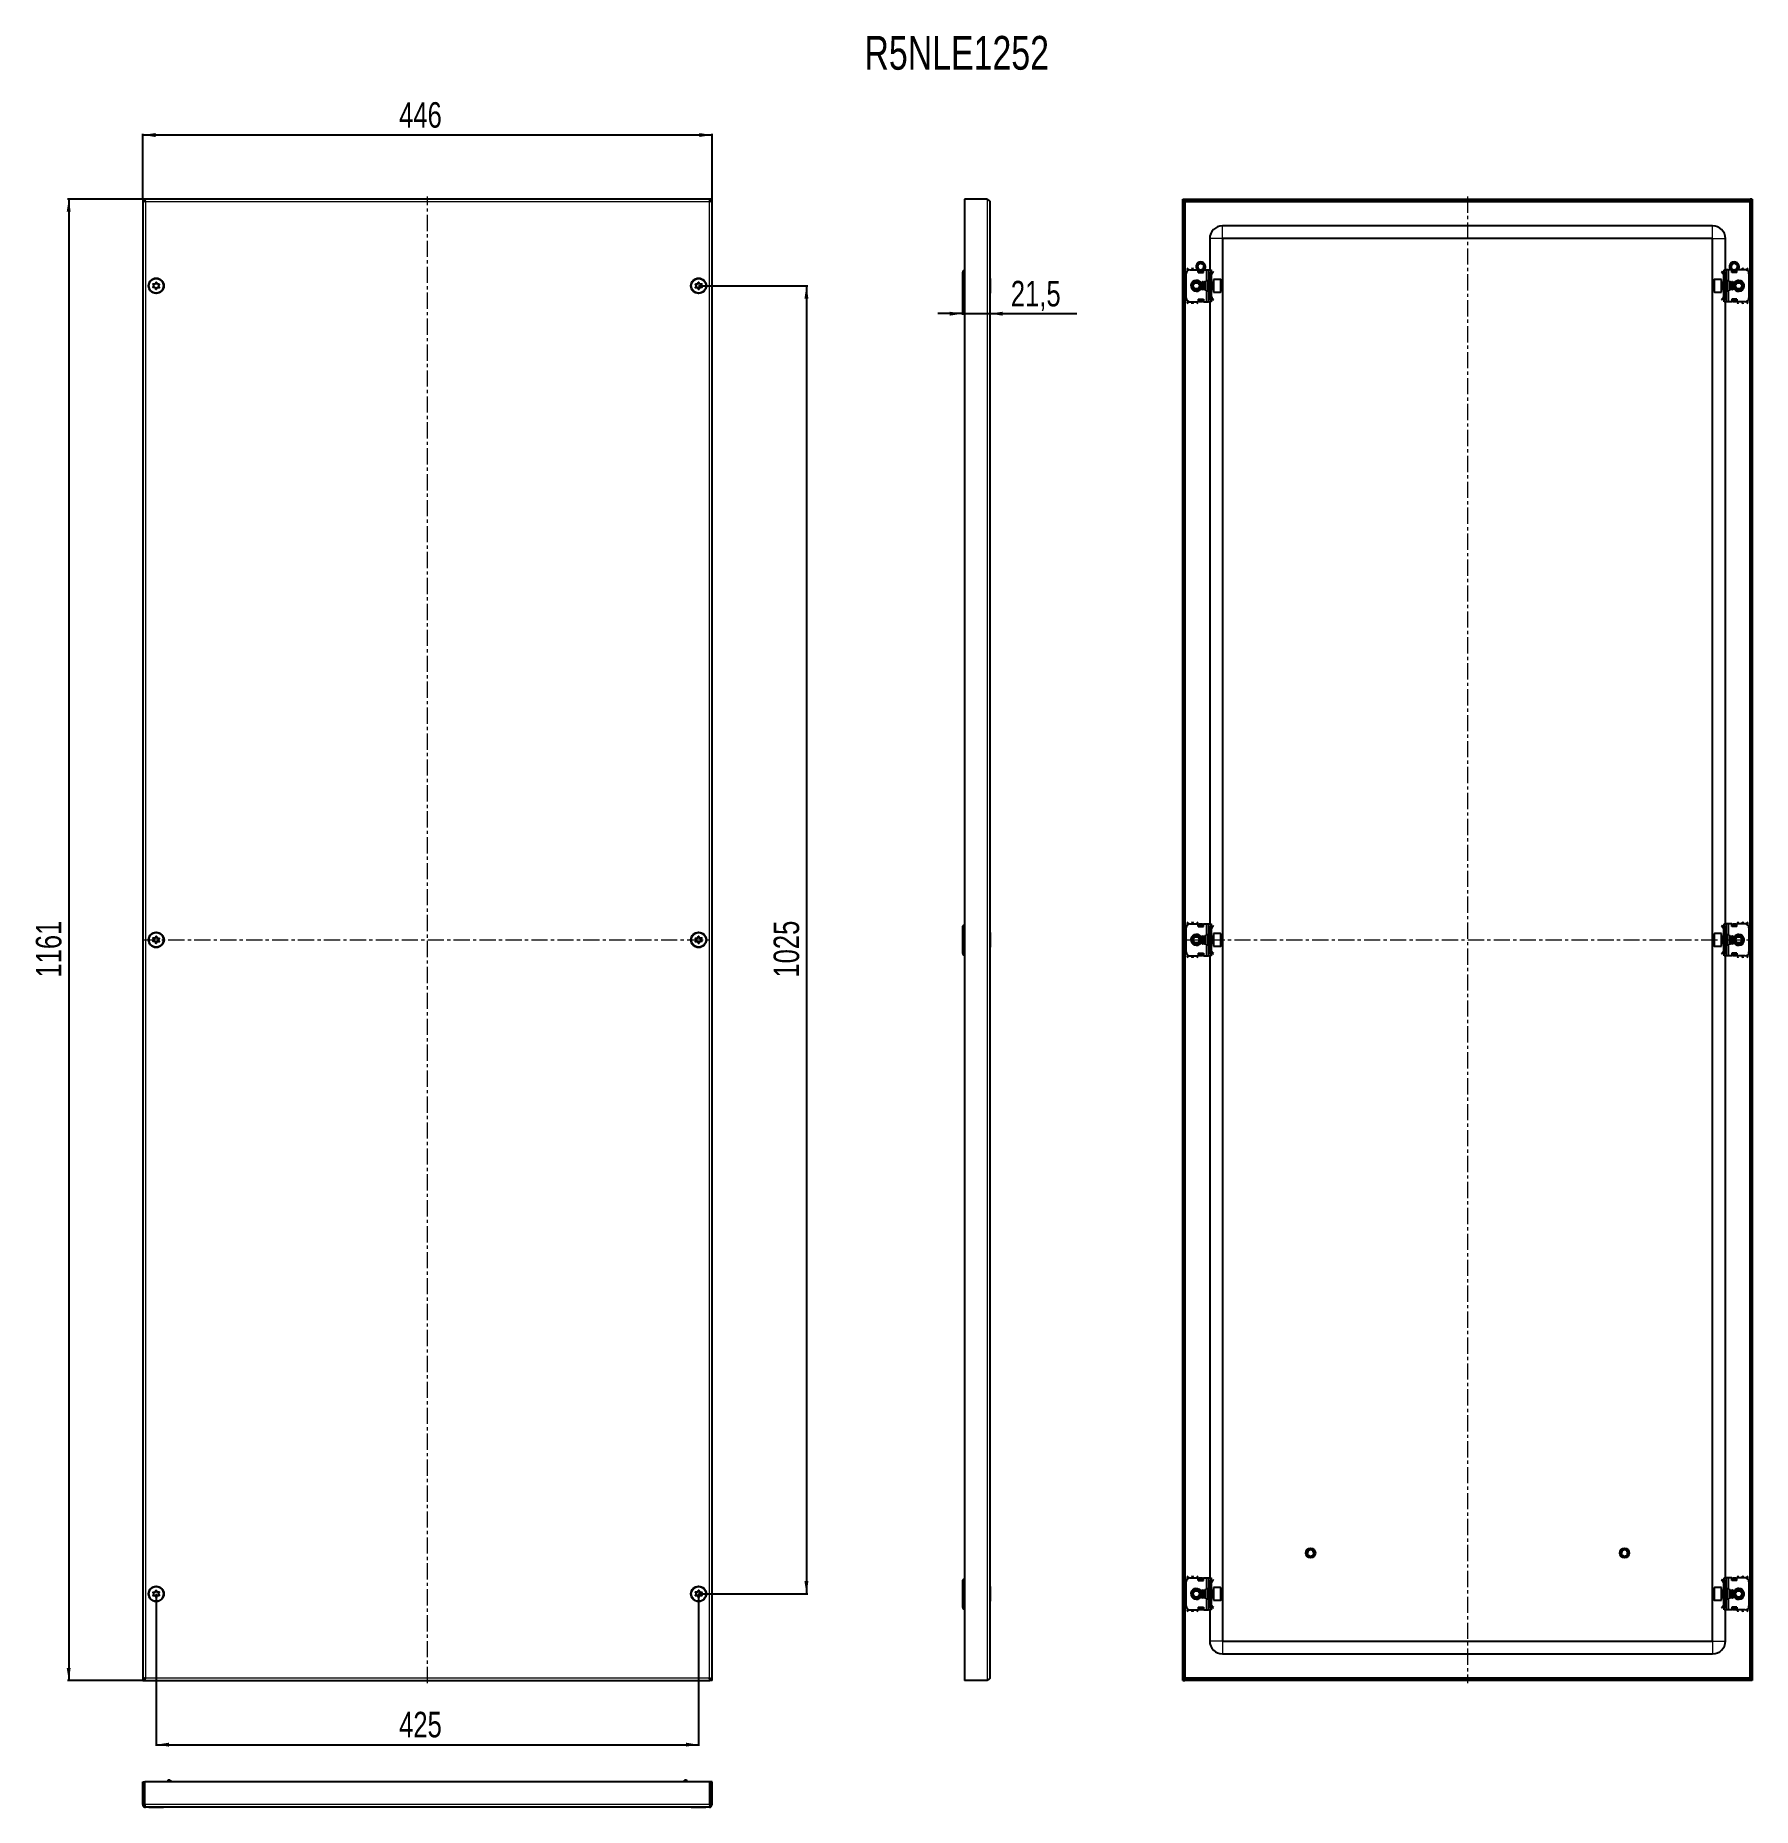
# Model space of a CAD drawing. Header units: millimetres. Extents: x -312 to 1033, y -390 to 999.
import ezdxf

# ---------------------------------------------------------------- set-up
doc = ezdxf.new("R2010")
doc.units = ezdxf.units.MM
doc.linetypes.add('CENTERX2', pattern=[20.32, 12.7, -2.54, 2.54, -2.54])
doc.layers.add('FORMAT', color=7, linetype='Continuous')
doc.styles.add('SLDTEXTSTYLE0', font='TXT', dxfattribs={"width": 0.75})
doc.dimstyles.new('SLDDIMSTYLE0', dxfattribs={"dimtxt": 20, "dimasz": 10, "dimexe": 0, "dimexo": 0.0625, "dimgap": 5, "dimtad": 2, "dimdec": 1, "dimrnd": 1e-09, "dimzin": 12, "dimdsep": 46, "dimtxsty": 'SLDTEXTSTYLE0', "dimsah": 1, "dimcen": 0.09, "dimadec": 0, "dimazin": 3, "dimtfac": 1, "dimtofl": 0, "dimtmove": 0, "dimatfit": 3, "dimfxl": 0, "dimfrac": 2, "dimtolj": 1, "dimtzin": 12, "dimarcsym": 0})
doc.dimstyles.new('SLDDIMSTYLE1', dxfattribs={"dimtxt": 20, "dimasz": 10, "dimexe": 0, "dimexo": 0.0625, "dimgap": 5, "dimtad": 2, "dimdec": 1, "dimrnd": 1e-09, "dimzin": 12, "dimdsep": 46, "dimtxsty": 'SLDTEXTSTYLE0', "dimsah": 1, "dimcen": 0.09, "dimadec": 0, "dimazin": 3, "dimtfac": 1, "dimtmove": 0, "dimatfit": 0, "dimfxl": 0, "dimfrac": 2, "dimtolj": 1, "dimtzin": 12, "dimarcsym": 0})

msp = doc.modelspace()

# ---------------------------------------------------------------- texts
at = {"layer": 'FORMAT', "insert": (337.41, 998.4), "char_height": 26.458, "attachment_point": 1, "style": 'SLDTEXTSTYLE0'}
msp.add_mtext('R5NLE1252', dxfattribs=at)

# ---------------------------------------------------------------- blocks, each defined once
blk = doc.blocks.new('_D')
at = {"layer": 'FORMAT'}
for p, q in [((-228, 870.6), (-228, 921.8)), ((-228, 920.8), (218, 920.8)), ((218, 870.6), (218, 921.8))]:
    blk.add_line(p, q, dxfattribs=at)
for points in [[(-228, 920.8), (-218, 919.2), (-218, 922.3)], [(218, 920.8), (208, 922.3), (208, 919.2)]]:
    blk.add_solid(points, dxfattribs=at)
at = {"layer": 'FORMAT', "insert": (-27.2, 946.5), "char_height": 20, "attachment_point": 1, "style": 'SLDTEXTSTYLE0'}
blk.add_mtext('446', dxfattribs=at)
blk = doc.blocks.new('_D_1')
at = {"layer": 'FORMAT'}
for p, q in [((-226.3, 870.6), (-287, 870.6)), ((-286, 870.6), (-286, -290.4)), ((-226.3, -290.4), (-287, -290.4))]:
    blk.add_line(p, q, dxfattribs=at)
for points in [[(-286, 870.6), (-287.6, 860.6), (-284.5, 860.6)], [(-286, -290.4), (-284.5, -280.4), (-287.6, -280.4)]]:
    blk.add_solid(points, dxfattribs=at)
at = {"layer": 'FORMAT', "insert": (-311.8, 260.5), "char_height": 20, "attachment_point": 1, "rotation": 90, "style": 'SLDTEXTSTYLE0'}
blk.add_mtext('1161', dxfattribs=at)
blk = doc.blocks.new('_D_2')
at = {"layer": 'FORMAT'}
for p, q in [((207.5, 802.6), (293, 802.6)), ((292, 802.6), (292, -222.4)), ((207.5, -222.4), (293, -222.4))]:
    blk.add_line(p, q, dxfattribs=at)
for points in [[(292, 802.6), (290.4, 792.6), (293.5, 792.6)], [(292, -222.4), (293.5, -212.4), (290.4, -212.4)]]:
    blk.add_solid(points, dxfattribs=at)
at = {"layer": 'FORMAT', "insert": (266.2, 260.5), "char_height": 20, "attachment_point": 1, "rotation": 90, "style": 'SLDTEXTSTYLE0'}
blk.add_mtext('1025', dxfattribs=at)
blk = doc.blocks.new('_D_3')
at = {"layer": 'FORMAT'}
for p, q in [((-217.5, -222.4), (-217.5, -341.6)), ((207.5, -222.4), (207.5, -341.6)), ((-217.5, -340.6), (207.5, -340.6))]:
    blk.add_line(p, q, dxfattribs=at)
for points in [[(-217.5, -340.6), (-207.5, -342.1), (-207.5, -339)], [(207.5, -340.6), (197.5, -339), (197.5, -342.1)]]:
    blk.add_solid(points, dxfattribs=at)
at = {"layer": 'FORMAT', "insert": (-27.2, -314.8), "char_height": 20, "attachment_point": 1, "style": 'SLDTEXTSTYLE0'}
blk.add_mtext('425', dxfattribs=at)
blk = doc.blocks.new('_D_4')
at = {"layer": 'FORMAT'}
for p, q in [((414.2, 793.1), (414.2, 779.8)), ((414.2, 780.8), (395, 780.8)), ((414.2, 780.8), (435.7, 780.8)), ((435.7, 780.8), (503.8, 780.8))]:
    blk.add_line(p, q, dxfattribs=at)
for points in [[(414.2, 780.8), (404.2, 782.3), (404.2, 779.2)], [(435.7, 780.8), (445.7, 779.2), (445.7, 782.3)]]:
    blk.add_solid(points, dxfattribs=at)
at = {"layer": 'FORMAT', "insert": (452.1, 806.5), "char_height": 20, "attachment_point": 1, "style": 'SLDTEXTSTYLE0'}
blk.add_mtext('21,5', dxfattribs=at)

# ---------------------------------------------------------------- dimensions: what is measured, and where the dimension line sits
at = {"layer": 'FORMAT'}
for base, p1, p2, dimstyle, picture, middle in [((217.98, 920.77), (-228.02, 870.6), (217.98, 870.6), 'SLDDIMSTYLE0', '_D', (-5.02, 920.77)), ((435.72, 780.77), (414.22, 793.1), (435.72, 868.5), 'SLDDIMSTYLE1', '_D_4', (477.98, 780.77)), ((207.48, -340.57), (-217.52, -222.4), (207.48, -222.4), 'SLDDIMSTYLE0', '_D_3', (-5.02, -340.57))]:
    dim = msp.add_linear_dim(base=base, p1=p1, p2=p2, dimstyle=dimstyle, dxfattribs=at)
    dim.commit()
    dim.dimension.update_dxf_attribs({"geometry": picture, "text_midpoint": middle, "dimtype": 160})
for base, p1, p2, picture, middle in [((-286.03, -290.4), (-226.32, 870.6), (-226.32, -290.4), '_D_1', (-286.03, 290.1)), ((291.98, -222.4), (207.48, 802.6), (207.48, -222.4), '_D_2', (291.98, 290.1))]:
    dim = msp.add_linear_dim(base=base, p1=p1, p2=p2, angle=90, dimstyle='SLDDIMSTYLE0', dxfattribs=at)
    dim.commit()
    dim.dimension.update_dxf_attribs({"geometry": picture, "text_midpoint": middle, "dimtype": 160})

# ---------------------------------------------------------------- linework, layer by layer
at = {"color": 7, "linetype": 'Continuous', "lineweight": 25}
for p, q in [((-228.02, 870.6), (-228.02, -290.4)), ((-228.02, 870.6), (-226.52, 870.6)), ((216.28, 870.6), (-226.32, 870.6)), ((-226.32, 869.48), (-226.32, 870.6)), ((216.28, 870.6), (216.28, 869.49)), ((217.98, 870.6), (216.48, 870.6)), ((217.98, -290.4), (217.98, 870.6)), ((415.72, 870.6), (415.72, -290.4)), ((433.62, 870.6), (415.72, 870.6)), ((435.72, 868.5), (435.72, -288.3)), ((586.93, 870.6), (588.43, 870.6)), ((586.93, -290.4), (586.93, 870.6)), ((588.43, -290.4), (588.43, 870.6)), ((588.63, 869.1), (588.63, 870.6)), ((588.63, 870.6), (1031.23, 870.6)), ((588.63, 869.1), (1031.23, 869.1)), ((1031.07, 869.1), (1030.83, 868.5)), ((1031.23, 869.1), (1031.23, 870.6)), ((1032.93, 870.6), (1031.43, 870.6)), ((1031.43, 870.6), (1031.43, -290.4)), ((1032.93, 870.6), (1032.93, -290.4)), ((1001.93, 849.6), (617.93, 849.6)), ((607.93, 839.6), (607.93, 815.1)), ((617.93, 839.6), (617.93, -259.4)), ((1001.93, 839.6), (617.93, 839.6)), ((1001.93, -259.4), (1001.93, 839.6)), ((1011.93, 815.1), (1011.93, 839.6)), ((599.31, 820.12), (599.51, 820.24)), ((599.48, 820.23), (599.44, 820.2)), ((599.48, 820.16), (599.44, 820.2)), ((599.48, 820.23), (599.71, 820.31)), ((599.66, 820.32), (599.62, 820.3)), ((599.86, 820.4), (599.81, 820.38)), ((599.86, 820.4), (600.08, 820.47)), ((600.05, 820.47), (600, 820.45)), ((600.24, 820.52), (600.19, 820.51)), ((601.13, 820.59), (600.38, 820.52)), ((602.62, 820.08), (602.58, 820.1)), ((602.79, 819.95), (602.75, 819.98)), ((602.95, 819.82), (602.91, 819.85)), ((603.09, 819.68), (603.06, 819.71)), ((603.09, 819.68), (603.21, 819.55)), ((603.2, 819.56), (603.19, 819.58)), ((1017.31, 820.12), (1017.51, 820.24)), ((1017.48, 820.23), (1017.44, 820.2)), ((1017.48, 820.16), (1017.44, 820.2)), ((1017.48, 820.23), (1017.71, 820.31)), ((1017.66, 820.32), (1017.62, 820.3)), ((1017.86, 820.4), (1017.81, 820.38)), ((1017.86, 820.4), (1018.08, 820.47)), ((1018.05, 820.47), (1018, 820.45)), ((1018.24, 820.52), (1018.19, 820.51)), ((1019.13, 820.59), (1018.38, 820.52)), ((1018.84, 820.6), (1018.93, 820.6)), ((1020.62, 820.08), (1020.58, 820.1)), ((1020.79, 819.95), (1020.75, 819.98)), ((1020.95, 819.82), (1020.91, 819.85)), ((1021.09, 819.68), (1021.06, 819.71)), ((1021.09, 819.68), (1021.21, 819.55)), ((1021.2, 819.56), (1021.19, 819.58)), ((414.22, 812.1), (414.22, 793.1)), ((435.98, 808.39), (435.72, 808.39)), ((435.98, 808.39), (435.98, 807.67)), ((435.98, 807.67), (435.98, 796.82)), ((589.43, 793.1), (589.43, 812.1)), ((590.43, 815.35), (590.43, 814.34)), ((592.43, 815.1), (598.93, 815.1)), ((597.93, 817.69), (597.96, 817.95)), ((597.93, 817.49), (597.96, 817.73)), ((597.93, 817.69), (597.93, 817.64)), ((597.93, 817.49), (597.93, 817.44)), ((597.94, 817.9), (597.94, 817.85)), ((597.95, 817.29), (597.95, 817.24)), ((597.97, 818.11), (597.96, 818.06)), ((597.97, 817.1), (597.98, 817.05)), ((598.01, 818.3), (598, 818.26)), ((598.01, 818.3), (598.09, 818.54)), ((598.01, 816.92), (598.02, 816.87)), ((598.06, 818.49), (598.05, 818.45)), ((598.06, 816.74), (598.07, 816.69)), ((598.11, 816.56), (598.12, 816.55)), ((598.7, 815.59), (598.73, 815.56)), ((598.84, 815.45), (598.87, 815.42)), ((598.93, 813.1), (598.93, 815.1)), ((599.13, 814.31), (598.93, 814.43)), ((598.93, 813.1), (602.93, 813.1)), ((598.99, 815.31), (599.03, 815.28)), ((599.13, 813.1), (599.13, 814.31)), ((599.15, 815.19), (599.19, 815.16)), ((599.18, 814.72), (599.52, 814.96)), ((599.68, 814.72), (599.18, 814.37)), ((599.18, 814.37), (599.18, 814.72)), ((599.18, 813.45), (599.18, 814.37)), ((599.18, 813.1), (599.18, 813.45)), ((599.32, 815.07), (599.36, 815.04)), ((599.5, 814.96), (599.36, 815.08)), ((599.5, 814.96), (599.54, 814.94)), ((599.68, 814.72), (600.08, 814.72)), ((599.85, 814.8), (599.9, 814.78)), ((600.03, 814.74), (600.07, 814.72)), ((600.21, 814.69), (600.25, 814.68)), ((601.48, 805.6), (600.93, 805.05)), ((601.38, 814.64), (601.2, 814.61)), ((601.54, 805.6), (601.48, 805.6)), ((601.48, 805.6), (601.48, 800.98)), ((601.53, 814.66), (601.57, 814.67)), ((601.93, 805.05), (601.54, 805.6)), ((601.54, 805.6), (601.54, 805.13)), ((601.77, 814.72), (602.18, 814.72)), ((602.32, 805.6), (601.93, 805.05)), ((602.68, 814.37), (602.18, 814.72)), ((602.27, 815.01), (602.68, 814.72)), ((602.54, 805.6), (602.32, 805.6)), ((602.32, 805.6), (602.32, 805.13)), ((602.93, 805.05), (602.54, 805.6)), ((602.54, 805.6), (602.54, 805.13)), ((602.68, 814.72), (602.68, 814.37)), ((602.93, 814.43), (602.68, 814.28)), ((602.68, 814.37), (602.68, 813.45)), ((602.68, 813.45), (602.68, 813.1)), ((602.93, 813.1), (602.93, 815.1)), ((602.93, 815.1), (605.43, 815.1)), ((603.32, 805.6), (602.93, 805.05)), ((603.17, 815.67), (603.05, 815.48)), ((603.2, 815.63), (603.06, 815.53)), ((603.22, 818.47), (603.39, 818.06)), ((603.54, 805.6), (603.32, 805.6)), ((603.32, 805.6), (603.32, 805.13)), ((603.93, 805.05), (603.54, 805.6)), ((603.54, 805.6), (603.54, 805.13)), ((603.7, 816.48), (603.6, 816.3)), ((603.71, 816.48), (603.61, 816.3)), ((603.76, 816.62), (603.78, 816.66)), ((603.82, 816.8), (603.83, 816.85)), ((603.92, 817.4), (603.86, 817.09)), ((603.87, 816.99), (603.88, 817.04)), ((603.9, 817.2), (603.91, 817.25)), ((603.92, 817.4), (603.93, 817.45)), ((603.93, 817.6), (603.93, 817.6)), ((604.32, 805.6), (603.93, 805.05)), ((604.54, 805.6), (604.32, 805.6)), ((604.32, 805.6), (604.32, 805.13)), ((604.93, 805.05), (604.54, 805.6)), ((604.54, 805.6), (604.54, 805.13)), ((606.43, 806.6), (604.93, 806.6)), ((604.93, 798.6), (604.93, 806.6)), ((605.43, 815.1), (606.93, 815.1)), ((606.93, 815.1), (608.93, 815.1)), ((606.93, 812.1), (606.93, 815.1)), ((606.93, 793.1), (606.93, 812.1)), ((607.93, 793.1), (607.93, 812.1)), ((608.93, 815.1), (608.93, 814.34)), ((608.93, 814.34), (608.93, 790.86)), ((608.93, 814.01), (609.14, 813.81)), ((609.43, 811.35), (608.93, 811.35)), ((608.93, 807.85), (608.93, 811.35)), ((609.43, 807.85), (608.93, 807.85)), ((609.32, 805.6), (608.93, 805.05)), ((609.54, 805.6), (609.32, 805.6)), ((609.32, 805.6), (609.32, 805.13)), ((609.43, 813.1), (609.43, 812.64)), ((609.43, 807.85), (609.43, 811.35)), ((609.43, 805.6), (609.43, 807.85)), ((609.51, 812.76), (610.49, 813.74)), ((609.87, 812.41), (609.51, 812.76)), ((609.93, 805.05), (609.54, 805.6)), ((609.54, 805.6), (609.54, 805.13)), ((609.87, 812.41), (610.84, 813.39)), ((610.32, 805.6), (609.93, 805.05)), ((610.68, 805.6), (610.32, 805.6)), ((610.32, 805.6), (610.32, 805.13)), ((610.49, 813.74), (610.84, 813.39)), ((616.33, 807.6), (610.93, 807.6)), ((610.93, 807.6), (610.93, 799.91)), ((616.93, 807), (616.93, 800.23)), ((1002.93, 798.2), (1002.93, 807)), ((1008.93, 807.6), (1003.53, 807.6)), ((1008.93, 797.6), (1008.93, 807.6)), ((1009.37, 813.74), (1009.01, 813.39)), ((1009.99, 812.41), (1009.01, 813.39)), ((1009.54, 805.6), (1009.18, 805.6)), ((1010.34, 812.76), (1009.37, 813.74)), ((1009.93, 805.05), (1009.54, 805.6)), ((1009.54, 805.13), (1009.54, 805.6)), ((1010.32, 805.6), (1009.93, 805.05)), ((1009.99, 812.41), (1010.34, 812.76)), ((1010.54, 805.6), (1010.32, 805.6)), ((1010.32, 805.13), (1010.32, 805.6)), ((1010.43, 813.1), (1010.43, 812.71)), ((1010.43, 811.35), (1010.93, 811.35)), ((1010.43, 811.35), (1010.43, 807.85)), ((1010.93, 807.85), (1010.43, 807.85)), ((1010.43, 807.85), (1010.43, 805.6)), ((1010.93, 805.05), (1010.54, 805.6)), ((1010.54, 805.13), (1010.54, 805.6)), ((1010.72, 813.81), (1010.93, 814.01)), ((1010.93, 815.1), (1012.93, 815.1)), ((1010.93, 814.34), (1010.93, 815.1)), ((1010.93, 790.86), (1010.93, 814.34)), ((1010.93, 811.35), (1010.93, 807.85)), ((1011.93, 812.1), (1011.93, 793.1)), ((1012.93, 815.1), (1012.93, 812.1)), ((1014.43, 815.1), (1012.93, 815.1)), ((1012.93, 812.1), (1012.93, 793.1)), ((1014.93, 806.6), (1013.43, 806.6)), ((1016.93, 815.1), (1014.43, 815.1)), ((1014.93, 806.6), (1014.93, 798.6)), ((1015.32, 805.6), (1014.93, 805.05)), ((1015.54, 805.6), (1015.32, 805.6)), ((1015.32, 805.13), (1015.32, 805.6)), ((1015.93, 805.05), (1015.54, 805.6)), ((1015.54, 805.13), (1015.54, 805.6)), ((1015.93, 817.69), (1015.96, 817.95)), ((1015.93, 817.49), (1015.96, 817.73)), ((1015.93, 817.69), (1015.93, 817.64)), ((1015.93, 817.49), (1015.93, 817.44)), ((1016.32, 805.6), (1015.93, 805.05)), ((1015.94, 817.9), (1015.94, 817.85)), ((1015.95, 817.29), (1015.95, 817.24)), ((1015.97, 818.11), (1015.96, 818.06)), ((1015.97, 817.1), (1015.98, 817.05)), ((1016.01, 818.3), (1016, 818.26)), ((1016.01, 818.3), (1016.09, 818.54)), ((1016.01, 816.92), (1016.02, 816.87)), ((1016.06, 818.49), (1016.05, 818.45)), ((1016.06, 816.74), (1016.07, 816.69)), ((1016.11, 816.56), (1016.12, 816.55)), ((1016.54, 805.6), (1016.32, 805.6)), ((1016.32, 805.13), (1016.32, 805.6)), ((1016.93, 805.05), (1016.54, 805.6)), ((1016.54, 805.13), (1016.54, 805.6)), ((1016.7, 815.59), (1016.73, 815.56)), ((1016.84, 815.45), (1016.87, 815.42)), ((1016.93, 813.1), (1016.93, 815.1)), ((1017.18, 814.28), (1016.93, 814.43)), ((1020.93, 813.1), (1016.93, 813.1)), ((1017.32, 805.6), (1016.93, 805.05)), ((1016.99, 815.31), (1017.03, 815.28)), ((1017.15, 815.19), (1017.19, 815.16)), ((1017.18, 814.72), (1017.52, 814.96)), ((1017.68, 814.72), (1017.18, 814.37)), ((1017.18, 814.37), (1017.18, 814.72)), ((1017.18, 813.45), (1017.18, 814.37)), ((1017.18, 813.1), (1017.18, 813.45)), ((1017.32, 815.07), (1017.36, 815.04)), ((1017.54, 805.6), (1017.32, 805.6)), ((1017.32, 805.13), (1017.32, 805.6)), ((1017.5, 814.96), (1017.5, 815.07)), ((1017.5, 814.96), (1017.54, 814.94)), ((1017.93, 805.05), (1017.54, 805.6)), ((1017.54, 805.13), (1017.54, 805.6)), ((1017.68, 814.72), (1018.08, 814.72)), ((1017.85, 814.8), (1017.9, 814.78)), ((1018.32, 805.6), (1017.93, 805.05)), ((1018.03, 814.74), (1018.07, 814.72)), ((1018.21, 814.69), (1018.25, 814.68)), ((1018.37, 805.6), (1018.32, 805.6)), ((1018.32, 805.13), (1018.32, 805.6)), ((1018.93, 805.05), (1018.37, 805.6)), ((1018.37, 799.6), (1018.37, 805.6)), ((1019.38, 814.64), (1019.2, 814.61)), ((1019.53, 814.66), (1019.57, 814.67)), ((1019.91, 814.76), (1019.72, 814.72)), ((1019.77, 814.72), (1020.18, 814.72)), ((1020.68, 814.37), (1020.18, 814.72)), ((1020.27, 815.01), (1020.68, 814.72)), ((1020.68, 814.72), (1020.68, 814.37)), ((1020.68, 814.37), (1020.68, 813.45)), ((1020.68, 813.45), (1020.68, 813.1)), ((1020.93, 814.43), (1020.73, 814.31)), ((1020.73, 814.31), (1020.73, 813.1)), ((1020.93, 813.1), (1020.93, 815.1)), ((1027.43, 815.1), (1020.93, 815.1)), ((1021.17, 815.67), (1021.05, 815.48)), ((1021.2, 815.63), (1021.06, 815.53)), ((1021.22, 818.47), (1021.39, 818.06)), ((1021.7, 816.48), (1021.6, 816.3)), ((1021.71, 816.48), (1021.61, 816.3)), ((1021.76, 816.62), (1021.78, 816.66)), ((1021.82, 816.8), (1021.83, 816.85)), ((1021.92, 817.4), (1021.86, 817.09)), ((1021.87, 816.99), (1021.88, 817.04)), ((1021.9, 817.2), (1021.91, 817.25)), ((1021.92, 817.4), (1021.93, 817.45)), ((1021.93, 817.6), (1021.93, 817.6)), ((1029.43, 814.34), (1029.43, 815.35)), ((1030.43, 812.1), (1030.43, 793.1)), ((435.72, 796.82), (435.98, 796.82)), ((598.93, 792.1), (598.93, 790.1)), ((598.93, 792.1), (602.93, 792.1)), ((599.13, 790.22), (599.13, 792.1)), ((599.18, 791.75), (599.18, 792.1)), ((599.18, 790.83), (599.18, 791.75)), ((600.93, 805.05), (600.93, 801.28)), ((600.93, 801.28), (600.93, 800.15)), ((600.93, 800.15), (601.48, 799.6)), ((601.48, 800.98), (601.48, 799.6)), ((601.48, 799.6), (601.54, 799.6)), ((601.54, 805.13), (601.54, 799.6)), ((601.54, 799.6), (601.93, 800.15)), ((601.93, 805.05), (601.93, 804.66)), ((601.93, 804.66), (601.93, 800.15)), ((601.93, 800.15), (602.32, 799.6)), ((602.32, 805.13), (602.32, 799.6)), ((602.32, 799.6), (602.54, 799.6)), ((602.54, 805.13), (602.54, 799.6)), ((602.54, 799.6), (602.93, 800.15)), ((602.68, 792.1), (602.68, 791.75)), ((602.68, 791.75), (602.68, 790.83)), ((602.93, 805.05), (602.93, 804.66)), ((602.93, 804.66), (602.93, 800.15)), ((602.93, 800.15), (603.32, 799.6)), ((602.93, 792.1), (602.93, 790.1)), ((603.32, 805.13), (603.32, 799.6)), ((603.32, 799.6), (603.54, 799.6)), ((603.54, 805.13), (603.54, 799.6)), ((603.54, 799.6), (603.93, 800.15)), ((603.93, 805.05), (603.93, 804.66)), ((603.93, 804.66), (603.93, 800.15)), ((603.93, 800.15), (604.32, 799.6)), ((604.32, 805.13), (604.32, 799.6)), ((604.32, 799.6), (604.54, 799.6)), ((604.54, 805.13), (604.54, 799.6)), ((604.54, 799.6), (604.93, 800.15)), ((604.93, 798.6), (606.43, 798.6)), ((606.93, 790.1), (606.93, 793.1)), ((608.93, 800.15), (609.32, 799.6)), ((608.93, 797.35), (609.43, 797.35)), ((608.93, 793.85), (608.93, 797.35)), ((609.43, 793.85), (608.93, 793.85)), ((609.32, 805.13), (609.32, 799.6)), ((609.32, 799.6), (609.54, 799.6)), ((609.43, 797.35), (609.43, 799.6)), ((609.43, 793.85), (609.43, 797.35)), ((609.43, 792.1), (609.43, 792.49)), ((609.87, 792.79), (609.51, 792.44)), ((609.51, 792.44), (610.49, 791.46)), ((609.54, 805.13), (609.54, 799.6)), ((609.54, 799.6), (609.93, 800.15)), ((609.87, 792.79), (610.84, 791.81)), ((609.93, 805.05), (609.93, 804.66)), ((609.93, 804.66), (609.93, 800.15)), ((609.93, 800.15), (610.32, 799.6)), ((610.32, 805.13), (610.32, 799.6)), ((610.32, 799.6), (610.68, 799.6)), ((610.49, 791.46), (610.84, 791.81)), ((610.93, 799.91), (610.93, 797.6)), ((610.93, 797.6), (616.33, 797.6)), ((616.93, 800.23), (616.93, 798.2)), ((1003.53, 797.6), (1008.93, 797.6)), ((1009.99, 792.79), (1009.01, 791.81)), ((1009.37, 791.46), (1009.01, 791.81)), ((1009.18, 799.6), (1009.54, 799.6)), ((1010.34, 792.44), (1009.37, 791.46)), ((1009.54, 799.6), (1009.54, 805.13)), ((1009.54, 799.6), (1009.93, 800.15)), ((1009.93, 804.66), (1009.93, 805.05)), ((1009.93, 800.15), (1009.93, 804.66)), ((1009.93, 800.15), (1010.32, 799.6)), ((1009.99, 792.79), (1010.34, 792.44)), ((1010.32, 799.6), (1010.32, 805.13)), ((1010.32, 799.6), (1010.54, 799.6)), ((1010.43, 799.6), (1010.43, 797.35)), ((1010.43, 797.35), (1010.93, 797.35)), ((1010.43, 797.35), (1010.43, 793.85)), ((1010.43, 793.85), (1010.93, 793.85)), ((1010.43, 792.1), (1010.43, 792.56)), ((1010.54, 799.6), (1010.54, 805.13)), ((1010.54, 799.6), (1010.93, 800.15)), ((1010.93, 797.35), (1010.93, 793.85)), ((1012.93, 793.1), (1012.93, 790.1)), ((1013.43, 798.6), (1014.93, 798.6)), ((1014.93, 800.15), (1015.32, 799.6)), ((1015.32, 799.6), (1015.32, 805.13)), ((1015.32, 799.6), (1015.54, 799.6)), ((1015.54, 799.6), (1015.54, 805.13)), ((1015.54, 799.6), (1015.93, 800.15)), ((1015.93, 804.66), (1015.93, 805.05)), ((1015.93, 800.15), (1015.93, 804.66)), ((1015.93, 800.15), (1016.32, 799.6)), ((1016.32, 799.6), (1016.32, 805.13)), ((1016.32, 799.6), (1016.54, 799.6)), ((1016.54, 799.6), (1016.54, 805.13)), ((1016.54, 799.6), (1016.93, 800.15)), ((1016.93, 804.66), (1016.93, 805.05)), ((1016.93, 800.15), (1016.93, 804.66)), ((1016.93, 800.15), (1017.32, 799.6)), ((1020.93, 792.1), (1016.93, 792.1)), ((1016.93, 792.1), (1016.93, 790.1)), ((1017.18, 791.75), (1017.18, 792.1)), ((1017.18, 790.83), (1017.18, 791.75)), ((1017.32, 799.6), (1017.32, 805.13)), ((1017.32, 799.6), (1017.54, 799.6)), ((1017.54, 799.6), (1017.54, 805.13)), ((1017.54, 799.6), (1017.93, 800.15)), ((1017.93, 804.66), (1017.93, 805.05)), ((1017.93, 800.15), (1017.93, 804.66)), ((1017.93, 800.15), (1018.32, 799.6)), ((1018.32, 799.6), (1018.32, 805.13)), ((1018.32, 799.6), (1018.37, 799.6)), ((1018.37, 799.6), (1018.93, 800.15)), ((1018.93, 800.15), (1018.93, 805.05)), ((1020.68, 792.1), (1020.68, 791.75)), ((1020.68, 791.75), (1020.68, 790.83)), ((1020.73, 792.1), (1020.73, 790.22)), ((1020.93, 792.1), (1020.93, 790.1)), ((590.43, 790.86), (590.43, 789.85)), ((592.43, 790.1), (598.93, 790.1)), ((598.43, 790.1), (598.43, 789.85)), ((598.93, 790.22), (599.13, 790.22)), ((599.18, 790.48), (599.18, 790.83)), ((599.18, 790.83), (599.68, 790.48)), ((599.68, 790.13), (599.18, 790.48)), ((599.68, 790.48), (599.68, 790.13)), ((602.18, 790.48), (599.68, 790.48)), ((602.18, 790.13), (599.68, 790.13)), ((602.18, 790.48), (602.68, 790.83)), ((602.18, 790.13), (602.18, 790.48)), ((602.68, 790.48), (602.18, 790.13)), ((602.68, 790.83), (602.68, 790.48)), ((602.93, 790.1), (605.43, 790.1)), ((605.43, 790.1), (606.93, 790.1)), ((608.93, 790.1), (606.93, 790.1)), ((607.93, 790.1), (607.93, 302.6)), ((609.14, 791.39), (608.93, 791.19)), ((608.93, 790.86), (608.93, 790.1)), ((1010.93, 791.19), (1010.72, 791.39)), ((1010.93, 790.1), (1010.93, 790.86)), ((1012.93, 790.1), (1010.93, 790.1)), ((1011.93, 302.6), (1011.93, 790.1)), ((1014.43, 790.1), (1012.93, 790.1)), ((1016.93, 790.1), (1014.43, 790.1)), ((1017.18, 790.83), (1017.68, 790.48)), ((1017.18, 790.48), (1017.18, 790.83)), ((1017.68, 790.13), (1017.18, 790.48)), ((1020.18, 790.48), (1017.68, 790.48)), ((1017.68, 790.48), (1017.68, 790.13)), ((1020.18, 790.13), (1017.68, 790.13)), ((1020.18, 790.48), (1020.68, 790.83)), ((1020.18, 790.13), (1020.18, 790.48)), ((1020.68, 790.48), (1020.18, 790.13)), ((1020.68, 790.83), (1020.68, 790.48)), ((1020.73, 790.22), (1020.93, 790.22)), ((1027.43, 790.1), (1020.93, 790.1)), ((1021.43, 789.85), (1021.43, 790.1)), ((1029.43, 789.85), (1029.43, 790.86)), ((414.22, 299.6), (414.22, 280.6)), ((435.98, 295.89), (435.72, 295.89)), ((435.98, 295.89), (435.98, 295.17)), ((435.98, 295.17), (435.98, 284.32)), ((589.43, 280.6), (589.43, 299.6)), ((590.43, 302.85), (590.43, 301.84)), ((592.43, 302.6), (598.93, 302.6)), ((598.43, 302.85), (598.43, 302.6)), ((598.93, 300.6), (598.93, 302.6)), ((599.13, 302.48), (598.93, 302.48)), ((598.93, 300.6), (602.93, 300.6)), ((599.13, 300.6), (599.13, 302.48)), ((599.18, 302.22), (599.68, 302.58)), ((599.68, 302.22), (599.18, 301.87)), ((599.18, 301.87), (599.18, 302.22)), ((599.18, 300.95), (599.18, 301.87)), ((599.18, 300.6), (599.18, 300.95)), ((599.68, 302.58), (599.68, 302.22)), ((599.68, 302.58), (602.18, 302.58)), ((599.68, 302.22), (602.18, 302.22)), ((601.48, 293.1), (600.93, 292.55)), ((600.93, 292.55), (600.93, 288.78)), ((601.54, 293.1), (601.48, 293.1)), ((601.48, 293.1), (601.48, 288.48)), ((601.93, 292.55), (601.54, 293.1)), ((601.54, 293.1), (601.54, 292.63)), ((601.54, 292.63), (601.54, 287.1)), ((602.32, 293.1), (601.93, 292.55)), ((601.93, 292.55), (601.93, 292.16)), ((601.93, 292.16), (601.93, 287.65)), ((602.18, 302.22), (602.18, 302.58)), ((602.18, 302.58), (602.68, 302.22)), ((602.68, 301.87), (602.18, 302.22)), ((602.54, 293.1), (602.32, 293.1)), ((602.32, 293.1), (602.32, 292.63)), ((602.32, 292.63), (602.32, 287.1)), ((602.93, 292.55), (602.54, 293.1)), ((602.54, 293.1), (602.54, 292.63)), ((602.54, 292.63), (602.54, 287.1)), ((602.68, 302.22), (602.68, 301.87)), ((602.68, 301.87), (602.68, 300.95)), ((602.68, 300.95), (602.68, 300.6)), ((602.93, 300.6), (602.93, 302.6)), ((602.93, 302.6), (605.43, 302.6)), ((603.32, 293.1), (602.93, 292.55)), ((602.93, 292.55), (602.93, 292.16)), ((602.93, 292.16), (602.93, 287.65)), ((603.54, 293.1), (603.32, 293.1)), ((603.32, 293.1), (603.32, 292.63)), ((603.32, 292.63), (603.32, 287.1)), ((603.93, 292.55), (603.54, 293.1)), ((603.54, 293.1), (603.54, 292.63)), ((603.54, 292.63), (603.54, 287.1)), ((604.32, 293.1), (603.93, 292.55)), ((603.93, 292.55), (603.93, 292.16)), ((603.93, 292.16), (603.93, 287.65)), ((604.54, 293.1), (604.32, 293.1)), ((604.32, 293.1), (604.32, 292.63)), ((604.32, 292.63), (604.32, 287.1)), ((604.93, 292.55), (604.54, 293.1)), ((604.54, 293.1), (604.54, 292.63)), ((604.54, 292.63), (604.54, 287.1)), ((606.43, 294.1), (604.93, 294.1)), ((604.93, 286.1), (604.93, 294.1)), ((605.43, 302.6), (606.93, 302.6)), ((606.93, 299.6), (606.93, 302.6)), ((606.93, 302.6), (608.93, 302.6)), ((606.93, 280.6), (606.93, 299.6)), ((607.93, 280.6), (607.93, 299.6)), ((608.93, 302.6), (608.93, 301.84)), ((608.93, 301.84), (608.93, 278.36)), ((608.93, 301.51), (609.14, 301.31)), ((609.43, 298.85), (608.93, 298.85)), ((608.93, 295.35), (608.93, 298.85)), ((609.43, 295.35), (608.93, 295.35)), ((609.32, 293.1), (608.93, 292.55)), ((609.54, 293.1), (609.32, 293.1)), ((609.32, 293.1), (609.32, 292.63)), ((609.32, 292.63), (609.32, 287.1)), ((609.43, 300.6), (609.43, 300.14)), ((609.43, 295.35), (609.43, 298.85)), ((609.43, 293.1), (609.43, 295.35)), ((609.51, 300.26), (610.49, 301.24)), ((609.87, 299.91), (609.51, 300.26)), ((609.93, 292.55), (609.54, 293.1)), ((609.54, 293.1), (609.54, 292.63)), ((609.54, 292.63), (609.54, 287.1)), ((609.87, 299.91), (610.84, 300.89)), ((610.32, 293.1), (609.93, 292.55)), ((609.93, 292.55), (609.93, 292.16)), ((609.93, 292.16), (609.93, 287.65)), ((610.68, 293.1), (610.32, 293.1)), ((610.32, 293.1), (610.32, 292.63)), ((610.32, 292.63), (610.32, 287.1)), ((610.49, 301.24), (610.84, 300.89)), ((616.33, 295.1), (610.93, 295.1)), ((610.93, 295.1), (610.93, 287.41)), ((616.93, 294.5), (616.93, 287.73)), ((1002.93, 285.7), (1002.93, 294.5)), ((1008.93, 295.1), (1003.53, 295.1)), ((1008.93, 285.1), (1008.93, 295.1)), ((1009.37, 301.24), (1009.01, 300.89)), ((1009.99, 299.91), (1009.01, 300.89)), ((1009.54, 293.1), (1009.18, 293.1)), ((1010.34, 300.26), (1009.37, 301.24)), ((1009.93, 292.55), (1009.54, 293.1)), ((1009.54, 292.63), (1009.54, 293.1)), ((1009.54, 287.1), (1009.54, 292.63)), ((1010.32, 293.1), (1009.93, 292.55)), ((1009.93, 292.16), (1009.93, 292.55)), ((1009.93, 287.65), (1009.93, 292.16)), ((1009.99, 299.91), (1010.34, 300.26)), ((1010.54, 293.1), (1010.32, 293.1)), ((1010.32, 292.63), (1010.32, 293.1)), ((1010.32, 287.1), (1010.32, 292.63)), ((1010.43, 300.6), (1010.43, 300.21)), ((1010.43, 298.85), (1010.93, 298.85)), ((1010.43, 298.85), (1010.43, 295.35)), ((1010.93, 295.35), (1010.43, 295.35)), ((1010.43, 295.35), (1010.43, 293.1)), ((1010.93, 292.55), (1010.54, 293.1)), ((1010.54, 292.63), (1010.54, 293.1)), ((1010.54, 287.1), (1010.54, 292.63)), ((1010.72, 301.31), (1010.93, 301.51)), ((1010.93, 302.6), (1012.93, 302.6)), ((1010.93, 301.84), (1010.93, 302.6)), ((1010.93, 278.36), (1010.93, 301.84)), ((1010.93, 298.85), (1010.93, 295.35)), ((1011.93, 299.6), (1011.93, 280.6)), ((1012.93, 302.6), (1012.93, 299.6)), ((1014.43, 302.6), (1012.93, 302.6)), ((1012.93, 299.6), (1012.93, 280.6)), ((1014.93, 294.1), (1013.43, 294.1)), ((1016.93, 302.6), (1014.43, 302.6)), ((1014.93, 294.1), (1014.93, 286.1)), ((1015.32, 293.1), (1014.93, 292.55)), ((1015.54, 293.1), (1015.32, 293.1)), ((1015.32, 292.63), (1015.32, 293.1)), ((1015.32, 287.1), (1015.32, 292.63)), ((1015.93, 292.55), (1015.54, 293.1)), ((1015.54, 292.63), (1015.54, 293.1)), ((1015.54, 287.1), (1015.54, 292.63)), ((1016.32, 293.1), (1015.93, 292.55)), ((1015.93, 292.16), (1015.93, 292.55)), ((1015.93, 287.65), (1015.93, 292.16)), ((1016.54, 293.1), (1016.32, 293.1)), ((1016.32, 292.63), (1016.32, 293.1)), ((1016.32, 287.1), (1016.32, 292.63)), ((1016.93, 292.55), (1016.54, 293.1)), ((1016.54, 292.63), (1016.54, 293.1)), ((1016.54, 287.1), (1016.54, 292.63)), ((1016.93, 300.6), (1016.93, 302.6)), ((1020.93, 300.6), (1016.93, 300.6)), ((1017.32, 293.1), (1016.93, 292.55)), ((1016.93, 292.16), (1016.93, 292.55)), ((1016.93, 287.65), (1016.93, 292.16)), ((1017.18, 302.22), (1017.68, 302.58)), ((1017.68, 302.22), (1017.18, 301.87)), ((1017.18, 301.87), (1017.18, 302.22)), ((1017.18, 300.95), (1017.18, 301.87)), ((1017.18, 300.6), (1017.18, 300.95)), ((1017.54, 293.1), (1017.32, 293.1)), ((1017.32, 292.63), (1017.32, 293.1)), ((1017.32, 287.1), (1017.32, 292.63)), ((1017.93, 292.55), (1017.54, 293.1)), ((1017.54, 292.63), (1017.54, 293.1)), ((1017.54, 287.1), (1017.54, 292.63)), ((1017.68, 302.58), (1017.68, 302.22)), ((1017.68, 302.58), (1020.18, 302.58)), ((1017.68, 302.22), (1020.18, 302.22)), ((1018.32, 293.1), (1017.93, 292.55)), ((1017.93, 292.16), (1017.93, 292.55)), ((1017.93, 287.65), (1017.93, 292.16)), ((1018.37, 293.1), (1018.32, 293.1)), ((1018.32, 292.63), (1018.32, 293.1)), ((1018.32, 287.1), (1018.32, 292.63)), ((1018.93, 292.55), (1018.37, 293.1)), ((1018.37, 287.1), (1018.37, 293.1)), ((1018.93, 287.65), (1018.93, 292.55)), ((1020.18, 302.22), (1020.18, 302.58)), ((1020.18, 302.58), (1020.68, 302.22)), ((1020.68, 301.87), (1020.18, 302.22)), ((1020.68, 302.22), (1020.68, 301.87)), ((1020.68, 301.87), (1020.68, 300.95)), ((1020.68, 300.95), (1020.68, 300.6)), ((1020.73, 302.48), (1020.73, 300.6)), ((1020.93, 302.48), (1020.73, 302.48)), ((1020.93, 300.6), (1020.93, 302.6)), ((1027.43, 302.6), (1020.93, 302.6)), ((1021.43, 302.6), (1021.43, 302.85)), ((1029.43, 301.84), (1029.43, 302.85)), ((1030.43, 299.6), (1030.43, 280.6)), ((435.72, 284.32), (435.98, 284.32)), ((590.43, 278.36), (590.43, 277.35)), ((598.93, 279.6), (598.93, 277.6)), ((598.93, 279.6), (602.93, 279.6)), ((599.13, 277.72), (599.13, 279.6)), ((599.18, 279.25), (599.18, 279.6)), ((599.18, 278.33), (599.18, 279.25)), ((599.18, 277.98), (599.18, 278.33)), ((599.18, 278.33), (599.68, 277.98)), ((599.68, 277.63), (599.18, 277.98)), ((599.68, 277.98), (599.68, 277.63)), ((602.18, 277.98), (599.68, 277.98)), ((600.93, 288.78), (600.93, 287.65)), ((600.93, 287.65), (601.48, 287.1)), ((601.48, 288.48), (601.48, 287.1)), ((601.48, 287.1), (601.54, 287.1)), ((601.54, 287.1), (601.93, 287.65)), ((601.93, 287.65), (602.32, 287.1)), ((602.18, 277.98), (602.68, 278.33)), ((602.18, 277.63), (602.18, 277.98)), ((602.68, 277.98), (602.18, 277.63)), ((602.32, 287.1), (602.54, 287.1)), ((602.54, 287.1), (602.93, 287.65)), ((602.68, 279.6), (602.68, 279.25)), ((602.68, 279.25), (602.68, 278.33)), ((602.68, 278.33), (602.68, 277.98)), ((602.93, 287.65), (603.32, 287.1)), ((602.93, 279.6), (602.93, 277.6)), ((603.32, 287.1), (603.54, 287.1)), ((603.54, 287.1), (603.93, 287.65)), ((603.93, 287.65), (604.32, 287.1)), ((604.32, 287.1), (604.54, 287.1)), ((604.54, 287.1), (604.93, 287.65)), ((604.93, 286.1), (606.43, 286.1)), ((606.93, 277.6), (606.93, 280.6)), ((608.93, 287.65), (609.32, 287.1)), ((608.93, 284.85), (609.43, 284.85)), ((608.93, 281.35), (608.93, 284.85)), ((609.43, 281.35), (608.93, 281.35)), ((609.14, 278.89), (608.93, 278.69)), ((608.93, 278.36), (608.93, 277.6)), ((609.32, 287.1), (609.54, 287.1)), ((609.43, 284.85), (609.43, 287.1)), ((609.43, 281.35), (609.43, 284.85)), ((609.43, 279.6), (609.43, 279.99)), ((609.87, 280.29), (609.51, 279.94)), ((609.51, 279.94), (610.49, 278.96)), ((609.54, 287.1), (609.93, 287.65)), ((609.87, 280.29), (610.84, 279.31)), ((609.93, 287.65), (610.32, 287.1)), ((610.32, 287.1), (610.68, 287.1)), ((610.49, 278.96), (610.84, 279.31)), ((610.93, 287.41), (610.93, 285.1)), ((610.93, 285.1), (616.33, 285.1)), ((616.93, 287.73), (616.93, 285.7)), ((1003.53, 285.1), (1008.93, 285.1)), ((1009.99, 280.29), (1009.01, 279.31)), ((1009.37, 278.96), (1009.01, 279.31)), ((1009.18, 287.1), (1009.54, 287.1)), ((1010.34, 279.94), (1009.37, 278.96)), ((1009.54, 287.1), (1009.93, 287.65)), ((1009.93, 287.65), (1010.32, 287.1)), ((1009.99, 280.29), (1010.34, 279.94)), ((1010.32, 287.1), (1010.54, 287.1)), ((1010.43, 287.1), (1010.43, 284.85)), ((1010.43, 284.85), (1010.93, 284.85)), ((1010.43, 284.85), (1010.43, 281.35)), ((1010.43, 281.35), (1010.93, 281.35)), ((1010.43, 279.6), (1010.43, 280.06)), ((1010.54, 287.1), (1010.93, 287.65)), ((1010.93, 278.69), (1010.72, 278.89)), ((1010.93, 284.85), (1010.93, 281.35)), ((1010.93, 277.6), (1010.93, 278.36)), ((1012.93, 280.6), (1012.93, 277.6)), ((1013.43, 286.1), (1014.93, 286.1)), ((1014.93, 287.65), (1015.32, 287.1)), ((1015.32, 287.1), (1015.54, 287.1)), ((1015.54, 287.1), (1015.93, 287.65)), ((1015.93, 287.65), (1016.32, 287.1)), ((1016.32, 287.1), (1016.54, 287.1)), ((1016.54, 287.1), (1016.93, 287.65)), ((1016.93, 287.65), (1017.32, 287.1)), ((1020.93, 279.6), (1016.93, 279.6)), ((1016.93, 279.6), (1016.93, 277.6)), ((1017.18, 279.25), (1017.18, 279.6)), ((1017.18, 278.33), (1017.18, 279.25)), ((1017.18, 277.98), (1017.18, 278.33)), ((1017.18, 278.33), (1017.68, 277.98)), ((1017.68, 277.63), (1017.18, 277.98)), ((1017.32, 287.1), (1017.54, 287.1)), ((1017.54, 287.1), (1017.93, 287.65)), ((1017.68, 277.98), (1017.68, 277.63)), ((1020.18, 277.98), (1017.68, 277.98)), ((1017.93, 287.65), (1018.32, 287.1)), ((1018.32, 287.1), (1018.37, 287.1)), ((1018.37, 287.1), (1018.93, 287.65)), ((1020.18, 277.98), (1020.68, 278.33)), ((1020.18, 277.63), (1020.18, 277.98)), ((1020.68, 277.98), (1020.18, 277.63)), ((1020.68, 279.6), (1020.68, 279.25)), ((1020.68, 279.25), (1020.68, 278.33)), ((1020.68, 278.33), (1020.68, 277.98)), ((1020.73, 279.6), (1020.73, 277.72)), ((1020.93, 279.6), (1020.93, 277.6)), ((1029.43, 277.35), (1029.43, 278.36)), ((592.43, 277.6), (598.93, 277.6)), ((598.43, 277.6), (598.43, 277.35)), ((598.93, 277.72), (599.13, 277.72)), ((602.18, 277.63), (599.68, 277.63)), ((602.93, 277.6), (605.43, 277.6)), ((605.43, 277.6), (606.93, 277.6)), ((608.93, 277.6), (606.93, 277.6)), ((607.93, 277.6), (607.93, -209.9)), ((1012.93, 277.6), (1010.93, 277.6)), ((1011.93, -209.9), (1011.93, 277.6)), ((1014.43, 277.6), (1012.93, 277.6)), ((1016.93, 277.6), (1014.43, 277.6)), ((1020.18, 277.63), (1017.68, 277.63)), ((1020.73, 277.72), (1020.93, 277.72)), ((1027.43, 277.6), (1020.93, 277.6)), ((1021.43, 277.35), (1021.43, 277.6)), ((683.94, -190.2), (683.93, -190.25)), ((683.93, -190.4), (683.93, -190.4)), ((683.94, -190.2), (684, -189.89)), ((683.96, -190), (683.95, -190.05)), ((683.99, -189.79), (683.98, -189.84)), ((684.04, -189.6), (684.03, -189.65)), ((684.09, -189.42), (684.08, -189.46)), ((684.15, -189.28), (684.25, -189.1)), ((684.16, -189.28), (684.26, -189.09)), ((684.64, -191.27), (684.47, -190.86)), ((684.77, -192.48), (684.65, -192.35)), ((684.66, -188.43), (684.83, -188.31)), ((684.66, -192.36), (684.67, -192.38)), ((684.69, -188.47), (684.81, -188.28)), ((684.77, -192.48), (684.8, -192.51)), ((684.91, -192.62), (684.95, -192.65)), ((685.07, -192.75), (685.11, -192.78)), ((685.23, -192.87), (685.28, -192.9)), ((685.39, -187.82), (685.66, -187.7)), ((685.95, -187.56), (686.24, -187.5)), ((686.33, -187.46), (686.29, -187.47)), ((686.73, -193.39), (687.48, -193.32)), ((687.47, -187.45), (687.43, -187.44)), ((687.65, -187.49), (687.6, -187.48)), ((687.62, -193.32), (687.66, -193.31)), ((687.83, -187.54), (687.78, -187.52)), ((687.81, -193.27), (687.86, -193.25)), ((687.83, -187.54), (688.03, -187.64)), ((688, -187.6), (687.96, -187.58)), ((688, -193.2), (688.05, -193.18)), ((688.38, -193.03), (688.15, -193.11)), ((688.19, -193.12), (688.24, -193.1)), ((688.36, -187.76), (688.32, -187.74)), ((688.55, -192.92), (688.35, -193.04)), ((688.36, -187.76), (688.36, -187.87)), ((688.36, -187.76), (688.5, -187.88)), ((688.37, -192.96), (688.42, -193)), ((688.38, -193.03), (688.42, -193)), ((688.54, -187.87), (688.5, -187.84)), ((688.71, -187.98), (688.67, -187.96)), ((688.71, -187.98), (688.92, -188.17)), ((688.87, -188.11), (688.83, -188.08)), ((689.02, -188.25), (688.99, -188.22)), ((689.15, -188.39), (689.12, -188.35)), ((689.74, -189.36), (689.74, -189.35)), ((689.85, -191.1), (689.77, -191.34)), ((689.8, -189.54), (689.79, -189.49)), ((689.79, -191.29), (689.81, -191.25)), ((689.85, -189.71), (689.84, -189.67)), ((689.85, -191.1), (689.86, -191.06)), ((689.89, -189.9), (689.88, -189.85)), ((689.89, -190.9), (689.89, -190.86)), ((689.93, -190.29), (689.9, -190.53)), ((689.93, -190.49), (689.9, -190.75)), ((689.91, -190.09), (689.91, -190.04)), ((689.91, -190.7), (689.92, -190.65)), ((689.93, -190.29), (689.92, -190.24)), ((689.93, -190.49), (689.93, -190.44)), ((929.94, -190.2), (929.93, -190.25)), ((929.93, -190.4), (929.93, -190.4)), ((929.94, -190.2), (930, -189.89)), ((929.96, -190), (929.95, -190.05)), ((929.99, -189.79), (929.98, -189.84)), ((930.04, -189.6), (930.03, -189.65)), ((930.09, -189.42), (930.08, -189.46)), ((930.15, -189.28), (930.25, -189.1)), ((930.16, -189.28), (930.26, -189.09)), ((930.64, -191.27), (930.47, -190.86)), ((930.77, -192.48), (930.65, -192.35)), ((930.66, -188.43), (930.83, -188.31)), ((930.66, -192.36), (930.67, -192.38)), ((930.77, -192.48), (930.8, -192.51)), ((930.91, -192.62), (930.95, -192.65)), ((931.07, -192.75), (931.11, -192.78)), ((931.23, -192.87), (931.28, -192.9)), ((932.33, -187.46), (932.29, -187.47)), ((932.48, -187.44), (932.66, -187.41)), ((932.73, -193.39), (933.48, -193.32)), ((933.47, -187.45), (933.43, -187.44)), ((933.65, -187.49), (933.6, -187.48)), ((933.62, -193.32), (933.66, -193.31)), ((933.83, -187.54), (933.78, -187.52)), ((933.81, -193.27), (933.86, -193.25)), ((933.83, -187.54), (934.03, -187.64)), ((933.83, -187.58), (934.04, -187.61)), ((934, -187.6), (933.96, -187.58)), ((934, -193.2), (934.05, -193.18)), ((934.38, -193.03), (934.15, -193.11)), ((934.19, -193.12), (934.24, -193.1)), ((934.36, -187.76), (934.32, -187.74)), ((934.55, -192.92), (934.35, -193.04)), ((934.36, -187.76), (934.36, -187.87)), ((934.36, -187.76), (934.5, -187.88)), ((934.37, -192.96), (934.42, -193)), ((934.38, -193.03), (934.42, -193)), ((934.54, -187.87), (934.5, -187.84)), ((934.71, -187.98), (934.67, -187.96)), ((934.71, -187.98), (934.92, -188.17)), ((934.87, -188.11), (934.83, -188.08)), ((935.02, -188.25), (934.99, -188.22)), ((935.15, -188.39), (935.12, -188.35)), ((935.74, -189.36), (935.74, -189.35)), ((935.85, -191.1), (935.77, -191.34)), ((935.8, -189.54), (935.79, -189.49)), ((935.79, -191.29), (935.81, -191.25)), ((935.85, -189.71), (935.84, -189.67)), ((935.85, -191.1), (935.86, -191.06)), ((935.89, -189.9), (935.88, -189.85)), ((935.89, -190.9), (935.89, -190.86)), ((935.93, -190.29), (935.9, -190.53)), ((935.91, -190.09), (935.91, -190.04)), ((935.91, -190.7), (935.92, -190.65)), ((935.93, -190.29), (935.92, -190.24)), ((935.93, -190.49), (935.93, -190.44)), ((414.22, -212.9), (414.22, -231.9)), ((435.98, -216.61), (435.72, -216.61)), ((435.98, -216.61), (435.98, -228.18)), ((589.43, -231.9), (589.43, -212.9)), ((590.43, -209.65), (590.43, -210.66)), ((592.43, -209.9), (598.93, -209.9)), ((598.43, -209.65), (598.43, -209.9)), ((598.93, -211.9), (598.93, -209.9)), ((599.13, -210.02), (598.93, -210.02)), ((598.93, -211.9), (602.93, -211.9)), ((599.13, -211.9), (599.13, -210.02)), ((599.18, -210.28), (599.68, -209.92)), ((599.68, -210.28), (599.18, -210.63)), ((599.18, -210.63), (599.18, -210.28)), ((599.18, -211.55), (599.18, -210.63)), ((599.18, -211.9), (599.18, -211.55)), ((599.68, -209.92), (599.68, -210.28)), ((599.68, -209.92), (602.18, -209.92)), ((599.68, -210.28), (602.18, -210.28)), ((601.48, -219.4), (600.93, -219.95)), ((600.93, -219.95), (600.93, -224.85)), ((601.54, -219.4), (601.48, -219.4)), ((601.48, -219.4), (601.48, -225.4)), ((601.93, -219.95), (601.54, -219.4)), ((601.54, -219.4), (601.54, -224.93)), ((602.32, -219.4), (601.93, -219.95)), ((601.93, -219.95), (601.93, -224.46)), ((602.18, -210.28), (602.18, -209.92)), ((602.18, -209.92), (602.68, -210.28)), ((602.68, -210.63), (602.18, -210.28)), ((602.54, -219.4), (602.32, -219.4)), ((602.32, -219.4), (602.32, -224.93)), ((602.93, -219.95), (602.54, -219.4)), ((602.54, -219.4), (602.54, -224.93)), ((602.68, -210.28), (602.68, -210.63)), ((602.68, -210.63), (602.68, -211.55)), ((602.68, -211.55), (602.68, -211.9)), ((602.93, -211.9), (602.93, -209.9)), ((602.93, -209.9), (605.43, -209.9)), ((603.32, -219.4), (602.93, -219.95)), ((602.93, -219.95), (602.93, -224.46)), ((603.54, -219.4), (603.32, -219.4)), ((603.32, -219.4), (603.32, -224.93)), ((603.93, -219.95), (603.54, -219.4)), ((603.54, -219.4), (603.54, -224.93)), ((604.32, -219.4), (603.93, -219.95)), ((603.93, -219.95), (603.93, -224.46)), ((604.54, -219.4), (604.32, -219.4)), ((604.32, -219.4), (604.32, -224.93)), ((604.93, -219.95), (604.54, -219.4)), ((604.54, -219.4), (604.54, -224.93)), ((606.43, -218.4), (604.93, -218.4)), ((604.93, -226.4), (604.93, -218.4)), ((605.43, -209.9), (606.93, -209.9)), ((606.93, -209.9), (608.93, -209.9)), ((606.93, -212.9), (606.93, -209.9)), ((606.93, -231.9), (606.93, -212.9)), ((607.93, -231.9), (607.93, -212.9)), ((608.93, -209.9), (608.93, -210.66)), ((608.93, -210.66), (608.93, -234.14)), ((608.93, -210.99), (609.14, -211.19)), ((609.43, -213.65), (608.93, -213.65)), ((608.93, -217.15), (608.93, -213.65)), ((609.43, -217.15), (608.93, -217.15)), ((609.32, -219.4), (608.93, -219.95)), ((609.54, -219.4), (609.32, -219.4)), ((609.32, -219.4), (609.32, -224.93)), ((609.43, -211.9), (609.43, -212.36)), ((609.43, -217.15), (609.43, -213.65)), ((609.43, -219.4), (609.43, -217.15)), ((609.51, -212.24), (610.49, -211.26)), ((609.87, -212.59), (609.51, -212.24)), ((609.93, -219.95), (609.54, -219.4)), ((609.54, -219.4), (609.54, -224.93)), ((609.87, -212.59), (610.84, -211.61)), ((610.32, -219.4), (609.93, -219.95)), ((609.93, -219.95), (609.93, -224.46)), ((610.68, -219.4), (610.32, -219.4)), ((610.32, -219.4), (610.32, -224.93)), ((610.49, -211.26), (610.84, -211.61)), ((616.33, -217.4), (610.93, -217.4)), ((610.93, -217.4), (610.93, -227.4)), ((616.93, -218), (616.93, -226.8)), ((1002.93, -220.03), (1002.93, -218)), ((1002.93, -226.8), (1002.93, -220.03)), ((1008.93, -217.4), (1003.53, -217.4)), ((1008.93, -219.71), (1008.93, -217.4)), ((1008.93, -227.4), (1008.93, -219.71)), ((1009.37, -211.26), (1009.01, -211.61)), ((1009.99, -212.59), (1009.01, -211.61)), ((1009.54, -219.4), (1009.18, -219.4)), ((1010.34, -212.24), (1009.37, -211.26)), ((1009.93, -219.95), (1009.54, -219.4)), ((1009.54, -224.93), (1009.54, -219.4)), ((1010.32, -219.4), (1009.93, -219.95)), ((1009.93, -224.46), (1009.93, -219.95)), ((1009.99, -212.59), (1010.34, -212.24)), ((1010.54, -219.4), (1010.32, -219.4)), ((1010.32, -224.93), (1010.32, -219.4)), ((1010.43, -211.9), (1010.43, -212.29)), ((1010.43, -213.65), (1010.93, -213.65)), ((1010.43, -213.65), (1010.43, -217.15)), ((1010.93, -217.15), (1010.43, -217.15)), ((1010.43, -217.15), (1010.43, -219.4)), ((1010.93, -219.95), (1010.54, -219.4)), ((1010.54, -224.93), (1010.54, -219.4)), ((1010.72, -211.19), (1010.93, -210.99)), ((1010.93, -209.9), (1012.93, -209.9)), ((1010.93, -210.66), (1010.93, -209.9)), ((1010.93, -234.14), (1010.93, -210.66)), ((1010.93, -213.65), (1010.93, -217.15)), ((1011.93, -212.9), (1011.93, -231.9)), ((1012.93, -209.9), (1012.93, -212.9)), ((1014.43, -209.9), (1012.93, -209.9)), ((1012.93, -212.9), (1012.93, -231.9)), ((1014.93, -218.4), (1013.43, -218.4)), ((1016.93, -209.9), (1014.43, -209.9)), ((1014.93, -218.4), (1014.93, -226.4)), ((1015.32, -219.4), (1014.93, -219.95)), ((1015.54, -219.4), (1015.32, -219.4)), ((1015.32, -224.93), (1015.32, -219.4)), ((1015.93, -219.95), (1015.54, -219.4)), ((1015.54, -224.93), (1015.54, -219.4)), ((1016.32, -219.4), (1015.93, -219.95)), ((1015.93, -224.46), (1015.93, -219.95)), ((1016.54, -219.4), (1016.32, -219.4)), ((1016.32, -224.93), (1016.32, -219.4)), ((1016.93, -219.95), (1016.54, -219.4)), ((1016.54, -224.93), (1016.54, -219.4)), ((1016.93, -211.9), (1016.93, -209.9)), ((1020.93, -211.9), (1016.93, -211.9)), ((1017.32, -219.4), (1016.93, -219.95)), ((1016.93, -224.46), (1016.93, -219.95)), ((1017.18, -210.28), (1017.68, -209.92)), ((1017.68, -210.28), (1017.18, -210.63)), ((1017.18, -210.63), (1017.18, -210.28)), ((1017.18, -211.55), (1017.18, -210.63)), ((1017.18, -211.9), (1017.18, -211.55)), ((1017.54, -219.4), (1017.32, -219.4)), ((1017.32, -224.93), (1017.32, -219.4)), ((1017.93, -219.95), (1017.54, -219.4)), ((1017.54, -224.93), (1017.54, -219.4)), ((1017.68, -209.92), (1017.68, -210.28)), ((1017.68, -209.92), (1020.18, -209.92)), ((1017.68, -210.28), (1020.18, -210.28)), ((1018.32, -219.4), (1017.93, -219.95)), ((1017.93, -224.46), (1017.93, -219.95)), ((1018.37, -219.4), (1018.32, -219.4)), ((1018.32, -224.93), (1018.32, -219.4)), ((1018.93, -219.95), (1018.37, -219.4)), ((1018.37, -220.78), (1018.37, -219.4)), ((1018.37, -225.4), (1018.37, -220.78)), ((1018.93, -221.08), (1018.93, -219.95)), ((1018.93, -224.85), (1018.93, -221.08)), ((1020.18, -210.28), (1020.18, -209.92)), ((1020.18, -209.92), (1020.68, -210.28)), ((1020.68, -210.63), (1020.18, -210.28)), ((1020.68, -210.28), (1020.68, -210.63)), ((1020.68, -210.63), (1020.68, -211.55)), ((1020.68, -211.55), (1020.68, -211.9)), ((1020.73, -210.02), (1020.73, -211.9)), ((1020.93, -210.02), (1020.73, -210.02)), ((1020.93, -211.9), (1020.93, -209.9)), ((1027.43, -209.9), (1020.93, -209.9)), ((1021.43, -209.9), (1021.43, -209.65)), ((1029.43, -210.66), (1029.43, -209.65)), ((1030.43, -212.9), (1030.43, -231.9)), ((435.72, -228.18), (435.98, -228.18)), ((590.43, -234.14), (590.43, -235.15)), ((592.43, -234.9), (598.93, -234.9)), ((598.43, -234.9), (598.43, -235.15)), ((598.93, -232.9), (598.93, -234.9)), ((598.93, -232.9), (602.93, -232.9)), ((598.93, -234.78), (599.13, -234.78)), ((599.13, -234.78), (599.13, -232.9)), ((599.18, -233.25), (599.18, -232.9)), ((599.18, -234.17), (599.18, -233.25)), ((599.18, -234.52), (599.18, -234.17)), ((599.18, -234.17), (599.68, -234.52)), ((599.68, -234.87), (599.18, -234.52)), ((599.68, -234.52), (599.68, -234.87)), ((602.18, -234.52), (599.68, -234.52)), ((602.18, -234.87), (599.68, -234.87)), ((600.93, -224.85), (601.48, -225.4)), ((601.48, -225.4), (601.54, -225.4)), ((601.54, -225.4), (601.93, -224.85)), ((601.54, -224.93), (601.54, -225.4)), ((601.93, -224.46), (601.93, -224.85)), ((601.93, -224.85), (602.32, -225.4)), ((602.18, -234.52), (602.68, -234.17)), ((602.18, -234.87), (602.18, -234.52)), ((602.68, -234.52), (602.18, -234.87)), ((602.32, -224.93), (602.32, -225.4)), ((602.32, -225.4), (602.54, -225.4)), ((602.54, -225.4), (602.93, -224.85)), ((602.54, -224.93), (602.54, -225.4)), ((602.68, -232.9), (602.68, -233.25)), ((602.68, -233.25), (602.68, -234.17)), ((602.68, -234.17), (602.68, -234.52)), ((602.93, -224.46), (602.93, -224.85)), ((602.93, -224.85), (603.32, -225.4)), ((602.93, -232.9), (602.93, -234.9)), ((602.93, -234.9), (605.43, -234.9)), ((603.32, -224.93), (603.32, -225.4)), ((603.32, -225.4), (603.54, -225.4)), ((603.54, -225.4), (603.93, -224.85)), ((603.54, -224.93), (603.54, -225.4)), ((603.93, -224.46), (603.93, -224.85)), ((603.93, -224.85), (604.32, -225.4)), ((604.32, -224.93), (604.32, -225.4)), ((604.32, -225.4), (604.54, -225.4)), ((604.54, -225.4), (604.93, -224.85)), ((604.54, -224.93), (604.54, -225.4)), ((604.93, -226.4), (606.43, -226.4)), ((605.43, -234.9), (606.93, -234.9)), ((606.93, -234.9), (606.93, -231.9)), ((608.93, -234.9), (606.93, -234.9)), ((607.93, -234.9), (607.93, -259.4)), ((608.93, -224.85), (609.32, -225.4)), ((608.93, -227.65), (609.43, -227.65)), ((608.93, -231.15), (608.93, -227.65)), ((609.43, -231.15), (608.93, -231.15)), ((609.14, -233.61), (608.93, -233.81)), ((608.93, -234.14), (608.93, -234.9)), ((609.32, -224.93), (609.32, -225.4)), ((609.32, -225.4), (609.54, -225.4)), ((609.43, -227.65), (609.43, -225.4)), ((609.43, -231.15), (609.43, -227.65)), ((609.43, -232.9), (609.43, -232.51)), ((609.87, -232.21), (609.51, -232.56)), ((609.51, -232.56), (610.49, -233.54)), ((609.54, -225.4), (609.93, -224.85)), ((609.54, -224.93), (609.54, -225.4)), ((609.87, -232.21), (610.84, -233.19)), ((609.93, -224.46), (609.93, -224.85)), ((609.93, -224.85), (610.32, -225.4)), ((610.32, -224.93), (610.32, -225.4)), ((610.32, -225.4), (610.68, -225.4)), ((610.49, -233.54), (610.84, -233.19)), ((610.93, -227.4), (616.33, -227.4)), ((1003.53, -227.4), (1008.93, -227.4)), ((1009.99, -232.21), (1009.01, -233.19)), ((1009.37, -233.54), (1009.01, -233.19)), ((1009.18, -225.4), (1009.54, -225.4)), ((1010.34, -232.56), (1009.37, -233.54)), ((1009.54, -225.4), (1009.93, -224.85)), ((1009.54, -225.4), (1009.54, -224.93)), ((1009.93, -224.85), (1009.93, -224.46)), ((1009.93, -224.85), (1010.32, -225.4)), ((1009.99, -232.21), (1010.34, -232.56)), ((1010.32, -225.4), (1010.32, -224.93)), ((1010.32, -225.4), (1010.54, -225.4)), ((1010.43, -225.4), (1010.43, -227.65)), ((1010.43, -227.65), (1010.93, -227.65)), ((1010.43, -227.65), (1010.43, -231.15)), ((1010.43, -231.15), (1010.93, -231.15)), ((1010.43, -232.9), (1010.43, -232.44)), ((1010.54, -225.4), (1010.93, -224.85)), ((1010.54, -225.4), (1010.54, -224.93)), ((1010.93, -233.81), (1010.72, -233.61)), ((1010.93, -227.65), (1010.93, -231.15)), ((1010.93, -234.9), (1010.93, -234.14)), ((1012.93, -234.9), (1010.93, -234.9)), ((1011.93, -259.4), (1011.93, -234.9)), ((1012.93, -231.9), (1012.93, -234.9)), ((1014.43, -234.9), (1012.93, -234.9)), ((1013.43, -226.4), (1014.93, -226.4)), ((1016.93, -234.9), (1014.43, -234.9)), ((1014.93, -224.85), (1015.32, -225.4)), ((1015.32, -225.4), (1015.32, -224.93)), ((1015.32, -225.4), (1015.54, -225.4)), ((1015.54, -225.4), (1015.93, -224.85)), ((1015.54, -225.4), (1015.54, -224.93)), ((1015.93, -224.85), (1015.93, -224.46)), ((1015.93, -224.85), (1016.32, -225.4)), ((1016.32, -225.4), (1016.32, -224.93)), ((1016.32, -225.4), (1016.54, -225.4)), ((1016.54, -225.4), (1016.93, -224.85)), ((1016.54, -225.4), (1016.54, -224.93)), ((1016.93, -224.85), (1016.93, -224.46)), ((1016.93, -224.85), (1017.32, -225.4)), ((1020.93, -232.9), (1016.93, -232.9)), ((1016.93, -232.9), (1016.93, -234.9)), ((1017.18, -233.25), (1017.18, -232.9)), ((1017.18, -234.17), (1017.18, -233.25)), ((1017.18, -234.52), (1017.18, -234.17)), ((1017.18, -234.17), (1017.68, -234.52)), ((1017.68, -234.87), (1017.18, -234.52)), ((1017.32, -225.4), (1017.32, -224.93)), ((1017.32, -225.4), (1017.54, -225.4)), ((1017.54, -225.4), (1017.93, -224.85)), ((1017.54, -225.4), (1017.54, -224.93)), ((1017.68, -234.52), (1017.68, -234.87)), ((1020.18, -234.52), (1017.68, -234.52)), ((1020.18, -234.87), (1017.68, -234.87)), ((1017.93, -224.85), (1017.93, -224.46)), ((1017.93, -224.85), (1018.32, -225.4)), ((1018.32, -225.4), (1018.32, -224.93)), ((1018.32, -225.4), (1018.37, -225.4)), ((1018.37, -225.4), (1018.93, -224.85)), ((1020.18, -234.52), (1020.68, -234.17)), ((1020.18, -234.87), (1020.18, -234.52)), ((1020.68, -234.52), (1020.18, -234.87)), ((1020.68, -232.9), (1020.68, -233.25)), ((1020.68, -233.25), (1020.68, -234.17)), ((1020.68, -234.17), (1020.68, -234.52)), ((1020.73, -232.9), (1020.73, -234.78)), ((1020.73, -234.78), (1020.93, -234.78)), ((1020.93, -232.9), (1020.93, -234.9)), ((1027.43, -234.9), (1020.93, -234.9)), ((1021.43, -235.15), (1021.43, -234.9)), ((1029.43, -235.15), (1029.43, -234.14)), ((617.93, -259.4), (1001.93, -259.4)), ((617.93, -269.4), (1001.93, -269.4)), ((-228.02, -290.4), (-226.52, -290.4)), ((-226.32, -289.29), (-226.32, -290.4)), ((-226.32, -290.4), (216.28, -290.4)), ((216.28, -290.4), (216.28, -289.28)), ((217.98, -290.4), (216.48, -290.4)), ((433.62, -290.4), (415.72, -290.4)), ((586.93, -290.4), (588.43, -290.4)), ((588.63, -288.9), (588.63, -290.4)), ((1031.23, -288.9), (588.63, -288.9)), ((1031.23, -290.4), (588.63, -290.4)), ((588.78, -288.9), (589.03, -288.3)), ((1030.83, -288.3), (1031.07, -288.9)), ((1031.23, -288.9), (1031.23, -290.4)), ((1032.93, -290.4), (1031.43, -290.4)), ((-228.02, -369.59), (-226.52, -369.59)), ((-228.02, -387.49), (-228.02, -369.59)), ((-226.52, -387.49), (-226.52, -369.59)), ((-226.32, -387.49), (-226.32, -369.59)), ((216.28, -369.59), (-226.32, -369.59)), ((-208.02, -369.59), (-208.02, -368.09)), ((-208.02, -368.09), (-207.02, -368.09)), ((-206.02, -369.09), (-207.02, -368.09)), ((-205.52, -369.09), (-206.02, -369.09)), ((-206.02, -369.09), (-206.02, -369.59)), ((195.48, -369.09), (195.98, -369.09)), ((196.98, -368.09), (195.98, -369.09)), ((195.98, -369.59), (195.98, -369.09)), ((196.98, -368.09), (197.98, -368.09)), ((197.98, -368.09), (197.98, -369.59)), ((216.28, -387.49), (216.28, -369.59)), ((217.98, -369.59), (216.48, -369.59)), ((216.48, -387.49), (216.48, -369.59)), ((217.98, -387.49), (217.98, -369.59)), ((-228.02, -387.49), (-226.52, -387.49)), ((217.98, -387.49), (216.48, -387.49)), ((215.88, -389.59), (-225.92, -389.59)), ((-223.31, -389.59), (-223.31, -389.84)), ((-220.31, -389.84), (-223.31, -389.84)), ((-211.74, -389.84), (-220.31, -389.84)), ((-211.74, -389.84), (-211.74, -389.59)), ((201.69, -389.59), (201.69, -389.84)), ((213.26, -389.84), (201.69, -389.84)), ((213.26, -389.84), (213.26, -389.59))]:
    msp.add_line(p, q, dxfattribs=at)
at = {"color": 8, "linetype": 'Continuous', "lineweight": 18}
for p, q in [((215.88, 868.5), (-225.92, 868.5)), ((-225.92, 868.5), (-225.92, -288.3)), ((215.88, -288.3), (215.88, 868.5)), ((433.62, 870.6), (433.62, -290.4)), ((589.03, -288.3), (589.03, 868.5)), ((589.03, 868.5), (1030.83, 868.5)), ((1030.83, 868.5), (1030.83, -288.3)), ((617.93, 839.6), (617.93, 849.6)), ((1001.93, 839.6), (1001.93, 849.6)), ((617.93, 839.6), (607.93, 839.6)), ((1001.93, 839.6), (1011.93, 839.6)), ((590.43, 815.35), (594.43, 815.35)), ((594.43, 815.35), (597.93, 815.35)), ((602.68, 813.45), (599.18, 813.45)), ((605.43, 806.6), (605.43, 815.1)), ((606.43, 798.6), (606.43, 806.6)), ((607.93, 812.1), (606.93, 812.1)), ((608.93, 813.6), (609.14, 813.81)), ((608.93, 813.1), (609.43, 813.1)), ((610.68, 799.6), (610.68, 805.6)), ((616.33, 799.91), (616.33, 807.6)), ((1003.53, 807.6), (1003.53, 797.6)), ((1009.18, 805.6), (1009.18, 800.98)), ((1010.93, 813.1), (1010.43, 813.1)), ((1010.93, 813.6), (1010.72, 813.81)), ((1012.93, 812.1), (1011.93, 812.1)), ((1013.43, 806.6), (1013.43, 798.6)), ((1014.43, 815.1), (1014.43, 806.6)), ((1020.68, 813.45), (1017.18, 813.45)), ((1021.93, 815.35), (1025.43, 815.35)), ((1029.43, 815.35), (1025.43, 815.35)), ((599.18, 791.75), (602.68, 791.75)), ((605.43, 790.1), (605.43, 798.6)), ((606.93, 793.1), (607.93, 793.1)), ((608.93, 792.1), (609.43, 792.1)), ((608.93, 791.6), (609.14, 791.39)), ((616.33, 797.6), (616.33, 799.91)), ((1009.18, 800.98), (1009.18, 799.6)), ((1010.93, 792.1), (1010.43, 792.1)), ((1010.93, 791.6), (1010.72, 791.39)), ((1011.93, 793.1), (1012.93, 793.1)), ((1014.43, 798.6), (1014.43, 790.1)), ((1017.18, 791.75), (1020.68, 791.75)), ((590.43, 789.85), (594.43, 789.85)), ((598.43, 789.85), (594.43, 789.85)), ((1025.43, 789.85), (1021.43, 789.85)), ((1029.43, 789.85), (1025.43, 789.85)), ((590.43, 302.85), (594.43, 302.85)), ((594.43, 302.85), (598.43, 302.85)), ((602.68, 300.95), (599.18, 300.95)), ((605.43, 294.1), (605.43, 302.6)), ((606.43, 286.1), (606.43, 294.1)), ((607.93, 299.6), (606.93, 299.6)), ((608.93, 301.1), (609.14, 301.31)), ((608.93, 300.6), (609.43, 300.6)), ((610.68, 287.1), (610.68, 293.1)), ((616.33, 287.41), (616.33, 295.1)), ((1003.53, 295.1), (1003.53, 285.1)), ((1009.18, 293.1), (1009.18, 288.48)), ((1010.93, 300.6), (1010.43, 300.6)), ((1010.93, 301.1), (1010.72, 301.31)), ((1012.93, 299.6), (1011.93, 299.6)), ((1013.43, 294.1), (1013.43, 286.1)), ((1014.43, 302.6), (1014.43, 294.1)), ((1020.68, 300.95), (1017.18, 300.95)), ((1021.43, 302.85), (1025.43, 302.85)), ((1029.43, 302.85), (1025.43, 302.85)), ((599.18, 279.25), (602.68, 279.25)), ((605.43, 277.6), (605.43, 286.1)), ((606.93, 280.6), (607.93, 280.6)), ((608.93, 279.6), (609.43, 279.6)), ((608.93, 279.1), (609.14, 278.89)), ((616.33, 285.1), (616.33, 287.41)), ((1009.18, 288.48), (1009.18, 287.1)), ((1010.93, 279.6), (1010.43, 279.6)), ((1010.93, 279.1), (1010.72, 278.89)), ((1011.93, 280.6), (1012.93, 280.6)), ((1014.43, 286.1), (1014.43, 277.6)), ((1017.18, 279.25), (1020.68, 279.25)), ((590.43, 277.35), (594.43, 277.35)), ((598.43, 277.35), (594.43, 277.35)), ((1025.43, 277.35), (1021.43, 277.35)), ((1029.43, 277.35), (1025.43, 277.35)), ((590.43, -209.65), (594.43, -209.65)), ((594.43, -209.65), (598.43, -209.65)), ((602.68, -211.55), (599.18, -211.55)), ((605.43, -218.4), (605.43, -209.9)), ((606.43, -226.4), (606.43, -218.4)), ((607.93, -212.9), (606.93, -212.9)), ((608.93, -211.4), (609.14, -211.19)), ((608.93, -211.9), (609.43, -211.9)), ((610.68, -220.78), (610.68, -219.4)), ((610.68, -225.4), (610.68, -220.78)), ((616.33, -227.4), (616.33, -217.4)), ((1003.53, -217.4), (1003.53, -219.71)), ((1003.53, -219.71), (1003.53, -227.4)), ((1009.18, -219.4), (1009.18, -225.4)), ((1010.93, -211.9), (1010.43, -211.9)), ((1010.93, -211.4), (1010.72, -211.19)), ((1012.93, -212.9), (1011.93, -212.9)), ((1013.43, -218.4), (1013.43, -226.4)), ((1014.43, -209.9), (1014.43, -218.4)), ((1020.68, -211.55), (1017.18, -211.55)), ((1021.43, -209.65), (1025.43, -209.65)), ((1029.43, -209.65), (1025.43, -209.65)), ((590.43, -235.15), (594.43, -235.15)), ((598.43, -235.15), (594.43, -235.15)), ((599.18, -233.25), (602.68, -233.25)), ((605.43, -234.9), (605.43, -226.4)), ((606.93, -231.9), (607.93, -231.9)), ((608.93, -232.9), (609.43, -232.9)), ((608.93, -233.4), (609.14, -233.61)), ((1010.93, -232.9), (1010.43, -232.9)), ((1010.93, -233.4), (1010.72, -233.61)), ((1011.93, -231.9), (1012.93, -231.9)), ((1014.43, -226.4), (1014.43, -234.9)), ((1017.18, -233.25), (1020.68, -233.25)), ((1025.43, -235.15), (1021.43, -235.15)), ((1029.43, -235.15), (1025.43, -235.15)), ((617.93, -259.4), (607.93, -259.4)), ((617.93, -259.4), (617.93, -269.4)), ((1001.93, -259.4), (1001.93, -269.4)), ((1001.93, -259.4), (1011.93, -259.4)), ((-225.92, -288.3), (215.88, -288.3)), ((1030.83, -288.3), (589.03, -288.3)), ((216.28, -387.49), (-226.32, -387.49))]:
    msp.add_line(p, q, dxfattribs=at)
at = {"color": 7, "linetype": 'Continuous', "lineweight": 25}
for centre, radius in [((-217.52, 802.6), 6), ((-217.52, 802.6), 5.79), ((207.48, 802.6), 6), ((207.48, 802.6), 5.79), ((597.43, 802.6), 3), ((1022.43, 802.6), 3), ((-217.52, 802.6), 1.85), ((207.48, 802.6), 1.85), ((597.43, 802.6), 2.76), ((597.43, 802.6), 2.45), ((1022.43, 802.6), 2.76), ((1022.43, 802.6), 2.45), ((-217.52, 290.1), 6), ((-217.52, 290.1), 5.79), ((-217.52, 290.1), 1.85), ((207.48, 290.1), 6), ((207.48, 290.1), 5.79), ((207.48, 290.1), 1.85), ((597.43, 290.1), 3), ((597.43, 290.1), 2.76), ((597.43, 290.1), 2.45), ((1022.43, 290.1), 3), ((1022.43, 290.1), 2.76), ((1022.43, 290.1), 2.45), ((686.93, -190.4), 3.75), ((932.93, -190.4), 3.75), ((-217.52, -222.4), 6), ((-217.52, -222.4), 5.79), ((-217.52, -222.4), 1.85), ((207.48, -222.4), 6), ((207.48, -222.4), 5.78), ((207.48, -222.4), 1.85), ((597.43, -222.4), 3), ((597.43, -222.4), 2.76), ((597.43, -222.4), 2.45), ((1022.43, -222.4), 3), ((1022.43, -222.4), 2.76), ((1022.43, -222.4), 2.45)]:
    msp.add_circle(centre, radius, dxfattribs=at)
for centre, radius, start, end in [((617.93, 839.6), 10, 90, 180), ((1001.93, 839.6), 10, 0, 90), ((600.93, 817.6), 3.75, 0, 221.81031), ((600.93, 817.6), 2.5, 108.59442, 168.59442), ((600.93, 817.6), 2.5, 75.88813, 108.59442), ((600.93, 817.6), 3, 59.92857, 86.21929), ((600.93, 817.6), 3, 360, 40.74374), ((1018.93, 817.6), 3.75, 0, 221.81031), ((1018.93, 817.6), 2.5, 108.59442, 168.59442), ((1018.93, 817.6), 2.5, 75.88813, 108.59442), ((1018.93, 817.6), 3, 59.92857, 86.21929), ((1018.93, 817.6), 3, 360, 40.74374), ((417.22, 812.1), 3, 120, 180), ((592.43, 812.1), 3, 90, 180), ((597.43, 802.6), 4, 90, 331.04498), ((597.43, 802.6), 4, 28.95502, 90), ((600.93, 817.6), 2.5, 168.59442, 228.59442), ((600.93, 817.6), 2.5, 228.59442, 288.59442), ((600.93, 817.6), 2.5, 288.59442, 348.59442), ((600.93, 817.6), 2.5, 348.59442, 10.51652), ((600.93, 817.6), 3.75, 318.18969, 0), ((606.43, 807.1), 0.5, 270, 0), ((610.93, 812.1), 3, 131.81031, 180), ((608.43, 813.1), 1, 360, 45), ((610.68, 805.85), 0.25, 270, 0), ((616.33, 807), 0.6, 0, 90), ((1003.53, 807), 0.6, 90, 180), ((1009.18, 805.85), 0.25, 180, 270), ((1011.43, 813.1), 1, 135, 180), ((1008.93, 812.1), 3, 360, 48.18969), ((1013.43, 807.1), 0.5, 180, 270), ((1018.93, 817.6), 2.5, 168.59442, 228.59442), ((1018.93, 817.6), 2.5, 228.59442, 288.59442), ((1022.43, 802.6), 4, 270, 151.04498), ((1018.93, 817.6), 2.5, 288.59442, 348.59442), ((1018.93, 817.6), 2.5, 348.59442, 10.51652), ((1018.93, 817.6), 3.75, 318.18969, 0), ((1027.43, 812.1), 3, 360, 90), ((417.22, 793.1), 3, 180, 240), ((592.43, 793.1), 3, 180, 270), ((606.43, 798.1), 0.5, 0, 90), ((610.93, 793.1), 3, 180, 228.18969), ((608.43, 792.1), 1, 315, 360), ((610.68, 799.35), 0.25, 360, 90), ((616.33, 798.2), 0.6, 270, 360), ((1003.53, 798.2), 0.6, 180, 270), ((1009.18, 799.35), 0.25, 90, 180), ((1011.43, 792.1), 1, 180, 225), ((1008.93, 793.1), 3, 311.81031, 360), ((1013.43, 798.1), 0.5, 90, 180), ((1022.43, 802.6), 4, 208.95502, 270), ((1027.43, 793.1), 3, 270, 360), ((417.22, 299.6), 3, 120, 180), ((592.43, 299.6), 3, 90, 180), ((597.43, 290.1), 4, 90, 331.04498), ((597.43, 290.1), 4, 28.95502, 90), ((606.43, 294.6), 0.5, 270, 360), ((610.93, 299.6), 3, 131.81031, 180), ((608.43, 300.6), 1, 360, 45), ((610.68, 293.35), 0.25, 270, 0), ((616.33, 294.5), 0.6, 0, 90), ((1003.53, 294.5), 0.6, 90, 180), ((1009.18, 293.35), 0.25, 180, 270), ((1011.43, 300.6), 1, 135, 180), ((1008.93, 299.6), 3, 360, 48.18969), ((1013.43, 294.6), 0.5, 180, 270), ((1022.43, 290.1), 4, 270, 151.04498), ((1027.43, 299.6), 3, 360, 90), ((417.22, 280.6), 3, 180, 240), ((592.43, 280.6), 3, 180, 270), ((606.43, 285.6), 0.5, 0, 90), ((610.93, 280.6), 3, 180, 228.18969), ((608.43, 279.6), 1, 315, 360), ((610.68, 286.85), 0.25, 360, 90), ((616.33, 285.7), 0.6, 270, 360), ((1003.53, 285.7), 0.6, 180, 270), ((1009.18, 286.85), 0.25, 90, 180), ((1011.43, 279.6), 1, 180, 225), ((1008.93, 280.6), 3, 311.81031, 360), ((1013.43, 285.6), 0.5, 90, 180), ((1022.43, 290.1), 4, 208.95502, 270), ((1027.43, 280.6), 3, 270, 360), ((686.93, -190.4), 3, 180, 220.74374), ((686.93, -190.4), 2.5, 168.59442, 190.51652), ((686.93, -190.4), 2.5, 108.59442, 168.59442), ((686.93, -190.4), 3, 239.92857, 266.21929), ((686.93, -190.4), 2.5, 48.59442, 108.59442), ((686.93, -190.4), 2.5, 255.88813, 288.59442), ((686.93, -190.4), 2.5, 288.59442, 348.59442), ((686.93, -190.4), 2.5, 348.59442, 48.59442), ((932.93, -190.4), 3, 180, 220.74374), ((932.93, -190.4), 2.5, 168.59442, 190.51652), ((932.93, -190.4), 2.5, 108.59442, 168.59442), ((932.93, -190.4), 3, 239.92857, 266.21929), ((932.93, -190.4), 2.5, 48.59442, 108.59442), ((932.93, -190.4), 2.5, 255.88813, 288.59442), ((932.93, -190.4), 2.5, 288.59442, 348.59442), ((932.93, -190.4), 2.5, 348.59442, 48.59442), ((417.22, -212.9), 3, 120, 180), ((592.43, -212.9), 3, 90, 180), ((597.43, -222.4), 4, 90, 331.04498), ((597.43, -222.4), 4, 28.95502, 90), ((606.43, -217.9), 0.5, 270, 360), ((610.93, -212.9), 3, 131.81031, 180), ((608.43, -211.9), 1, 360, 45), ((610.68, -219.15), 0.25, 270, 0), ((616.33, -218), 0.6, 0, 90), ((1003.53, -218), 0.6, 90, 180), ((1009.18, -219.15), 0.25, 180, 270), ((1011.43, -211.9), 1, 135, 180), ((1008.93, -212.9), 3, 360, 48.18969), ((1013.43, -217.9), 0.5, 180, 270), ((1022.43, -222.4), 4, 270, 151.04498), ((1027.43, -212.9), 3, 360, 90), ((417.22, -231.9), 3, 180, 240), ((592.43, -231.9), 3, 180, 270), ((606.43, -226.9), 0.5, 0, 90), ((610.93, -231.9), 3, 180, 228.18969), ((608.43, -232.9), 1, 315, 360), ((610.68, -225.65), 0.25, 0, 90), ((616.33, -226.8), 0.6, 270, 360), ((1003.53, -226.8), 0.6, 180, 270), ((1009.18, -225.65), 0.25, 90, 180), ((1011.43, -232.9), 1, 180, 225), ((1008.93, -231.9), 3, 311.81031, 360), ((1013.43, -226.9), 0.5, 90, 180), ((1022.43, -222.4), 4, 208.95502, 270), ((1027.43, -231.9), 3, 270, 360), ((617.93, -259.4), 10, 180, 270), ((1001.93, -259.4), 10, 270, 0)]:
    msp.add_arc(centre, radius, start, end, dxfattribs=at)
at = {"color": 8, "linetype": 'Continuous', "lineweight": 18}
for centre, start, end in [((597.43, 802.6), 35.46217, 270), ((1022.43, 802.6), 215.46217, 90), ((1022.43, 802.6), 90, 144.53783), ((597.43, 802.6), 270, 324.53783), ((597.43, 290.1), 35.46217, 270), ((1022.43, 290.1), 215.46217, 90), ((1022.43, 290.1), 90, 144.53783), ((597.43, 290.1), 270, 324.53783), ((597.43, -222.4), 35.46217, 270), ((1022.43, -222.4), 215.46217, 90), ((1022.43, -222.4), 90, 144.53783), ((597.43, -222.4), 270, 324.53783)]:
    msp.add_arc(centre, 4.5, start, end, dxfattribs=at)
at = {"color": 7, "linetype": 'Continuous', "lineweight": 25}
for points, knots in [([(-228.02, 870.6), (-227.99, 870.42), (-227.92, 870.07), (-227.42, 869.53), (-226.72, 869.01), (-226.18, 868.67), (-225.92, 868.5)], [0, 0, 0, 0, 0.2547568, 0.5096489, 0.7645419, 1, 1, 1, 1]), ([(-226.52, 870.6), (-226.51, 870.42), (-226.49, 870.06), (-226.3, 869.36), (-226.07, 868.84), (-225.92, 868.5)], [0, 0, 0, 0, 0.2598775, 0.5197391, 1, 1, 1, 1]), ([(215.88, 868.5), (216.16, 868.68), (216.72, 869.04), (217.42, 869.57), (217.89, 870.09), (217.95, 870.44), (217.98, 870.6)], [0, 0, 0, 0, 0.2547527, 0.5096447, 0.7645377, 1, 1, 1, 1]), ([(215.88, 868.5), (215.96, 868.68), (216.12, 869.05), (216.39, 869.74), (216.44, 870.26), (216.48, 870.6)], [0, 0, 0, 0, 0.2598775, 0.5197391, 1, 1, 1, 1]), ([(433.62, 870.6), (433.9, 870.42), (434.46, 870.07), (435.17, 869.53), (435.64, 869.01), (435.69, 868.67), (435.72, 868.5)], [0, 0, 0, 0, 0.2547568, 0.5096489, 0.7645419, 1, 1, 1, 1]), ([(588.63, 869.49), (588.62, 869.52), (588.48, 869.89), (588.45, 870.26), (588.43, 870.6)], [0, 0, 0, 0, 0.0909305, 1, 1, 1, 1]), ([(589.03, 868.5), (588.94, 868.68), (588.85, 868.88), (588.78, 869.08), (588.77, 869.1)], [0, 0, 0, 0, 0.9083608, 1, 1, 1, 1]), ([(1031.43, 870.6), (1031.42, 870.42), (1031.39, 870.06), (1031.31, 869.68), (1031.23, 869.49), (1031.23, 869.48)], [0, 0, 0, 0, 0.48755, 0.9750699, 1, 1, 1, 1]), ([(599.47, 820.15), (599.39, 820.1), (599.05, 819.87), (598.55, 819.37), (598.33, 818.81), (598.23, 818.57)], [0, 0, 0, 0, 0.1287813, 0.6136292, 1, 1, 1, 1]), ([(600.13, 819.97), (600.12, 819.97), (600.07, 819.95), (599.99, 819.94), (599.9, 819.94), (599.81, 819.95), (599.72, 819.98), (599.64, 820.01), (599.56, 820.06), (599.51, 820.11), (599.48, 820.14), (599.47, 820.15)], [0, 0, 0, 0, 0.04296008, 0.17330004, 0.27426262, 0.40108141, 0.52771587, 0.65425883, 0.78075866, 0.93685205, 1, 1, 1, 1]), ([(599.48, 820.23), (599.51, 820.21), (599.57, 820.17), (599.64, 820.1), (599.68, 820.04), (599.7, 820), (599.7, 819.99)], [0, 0, 0, 0, 0.3195142, 0.6084926, 0.891527, 1, 1, 1, 1]), ([(599.77, 819.96), (599.77, 819.96), (599.77, 820), (599.76, 820.07), (599.73, 820.16), (599.68, 820.24), (599.64, 820.28), (599.62, 820.3)], [0, 0, 0, 0, 0.00279015, 0.26957499, 0.53637064, 0.7654988, 1, 1, 1, 1]), ([(599.66, 820.32), (599.69, 820.3), (599.75, 820.26), (599.81, 820.18), (599.85, 820.1), (599.88, 820.02), (599.88, 819.97), (599.88, 819.94)], [0, 0, 0, 0, 0.234253, 0.4427871, 0.6464654, 0.841043, 1, 1, 1, 1]), ([(599.92, 819.94), (599.92, 819.97), (599.93, 820.03), (599.92, 820.13), (599.9, 820.22), (599.86, 820.31), (599.83, 820.36), (599.81, 820.38)], [0, 0, 0, 0, 0.1816952, 0.3967826, 0.6118603, 0.8036808, 1, 1, 1, 1]), ([(599.86, 820.4), (599.88, 820.38), (599.93, 820.33), (599.98, 820.25), (600.01, 820.16), (600.03, 820.08), (600.03, 820.01), (600.02, 819.96), (600.02, 819.95)], [0, 0, 0, 0, 0.2087239, 0.3910499, 0.5682192, 0.7368298, 0.8948531, 1, 1, 1, 1]), ([(600.04, 819.95), (600.04, 819.96), (600.06, 820), (600.08, 820.07), (600.08, 820.17), (600.07, 820.27), (600.05, 820.37), (600.02, 820.42), (600, 820.45)], [0, 0, 0, 0, 0.0433877, 0.2328804, 0.4222739, 0.6116319, 0.8032794, 1, 1, 1, 1]), ([(600.05, 820.47), (600.07, 820.44), (600.11, 820.39), (600.15, 820.3), (600.17, 820.22), (600.17, 820.13), (600.16, 820.06), (600.14, 820), (600.13, 819.98), (600.12, 819.97)], [0, 0, 0, 0, 0.1984834, 0.3677124, 0.531083, 0.6857782, 0.8305034, 0.9651518, 1, 1, 1, 1]), ([(600.38, 820.52), (600.39, 820.51), (600.41, 820.46), (600.43, 820.39), (600.43, 820.3), (600.41, 820.23), (600.37, 820.15), (600.31, 820.07), (600.22, 820), (600.16, 819.98), (600.13, 819.97)], [0, 0, 0, 0, 0.0986313, 0.2385412, 0.3785316, 0.4989503, 0.6010273, 0.777401, 0.9101004, 1, 1, 1, 1]), ([(600.15, 819.99), (600.16, 820.01), (600.19, 820.06), (600.22, 820.15), (600.24, 820.25), (600.24, 820.37), (600.21, 820.46), (600.19, 820.51)], [0, 0, 0, 0, 0.1328601, 0.2910597, 0.4910066, 0.6908897, 1, 1, 1, 1]), ([(600.24, 820.52), (600.25, 820.49), (600.28, 820.44), (600.31, 820.36), (600.31, 820.27), (600.31, 820.2), (600.28, 820.1), (600.24, 820.04), (600.21, 820.01)], [0, 0, 0, 0, 0.1627902, 0.3246863, 0.479688, 0.6260584, 0.7630202, 1, 1, 1, 1]), ([(600.23, 820.02), (600.24, 820.02), (600.27, 820.05), (600.3, 820.11), (600.34, 820.19), (600.38, 820.28), (600.39, 820.37), (600.39, 820.46), (600.38, 820.5), (600.38, 820.52)], [0, 0, 0, 0, 0.03675701, 0.1961925, 0.35548504, 0.51468987, 0.71974616, 0.88200531, 1, 1, 1, 1]), ([(601.54, 820.02), (601.82, 819.97), (602.12, 819.92), (602.39, 819.79), (602.39, 819.79)], [0, 0, 0, 0, 0.96567146, 1, 1, 1, 1]), ([(601.54, 820.02), (601.63, 819.99), (601.77, 819.93), (601.9, 819.86), (601.94, 819.83)], [0, 0, 0, 0, 0.6817331, 1, 1, 1, 1]), ([(601.94, 819.83), (602.01, 819.8), (602.33, 819.64), (602.84, 819.22), (603.09, 818.72), (603.22, 818.47)], [0, 0, 0, 0, 0.1306517, 0.5600073, 1, 1, 1, 1]), ([(602.39, 819.79), (602.39, 819.8), (602.38, 819.85), (602.37, 819.92), (602.37, 820.01), (602.39, 820.11), (602.42, 820.17), (602.43, 820.2)], [0, 0, 0, 0, 0.1136039, 0.3109503, 0.5082294, 0.7516603, 1, 1, 1, 1]), ([(602.45, 820.19), (602.45, 820.15), (602.45, 820.08), (602.42, 819.98), (602.4, 819.92), (602.38, 819.9), (602.38, 819.9)], [0, 0, 0, 0, 0.3571393, 0.6809788, 0.9981828, 1, 1, 1, 1]), ([(602.39, 819.81), (602.41, 819.83), (602.46, 819.87), (602.51, 819.94), (602.56, 820.02), (602.57, 820.07), (602.58, 820.1)], [0, 0, 0, 0, 0.2282538, 0.5103507, 0.7523188, 1, 1, 1, 1]), ([(603, 819.38), (602.98, 819.38), (602.94, 819.37), (602.85, 819.36), (602.75, 819.37), (602.66, 819.41), (602.58, 819.46), (602.5, 819.55), (602.43, 819.66), (602.41, 819.75), (602.39, 819.79)], [0, 0, 0, 0, 0.0736464, 0.1695635, 0.351373, 0.4388934, 0.519676, 0.6829056, 0.8511995, 1, 1, 1, 1]), ([(602.62, 820.08), (602.62, 820.04), (602.61, 819.97), (602.58, 819.88), (602.53, 819.8), (602.48, 819.74), (602.44, 819.71), (602.42, 819.7)], [0, 0, 0, 0, 0.2402125, 0.454711, 0.6642872, 0.8645167, 1, 1, 1, 1]), ([(602.44, 819.66), (602.46, 819.67), (602.52, 819.7), (602.6, 819.76), (602.66, 819.82), (602.72, 819.9), (602.74, 819.96), (602.75, 819.98)], [0, 0, 0, 0, 0.1721036, 0.3910988, 0.610089, 0.8028012, 1, 1, 1, 1]), ([(602.79, 819.95), (602.78, 819.92), (602.77, 819.85), (602.72, 819.76), (602.67, 819.69), (602.61, 819.64), (602.55, 819.6), (602.5, 819.59), (602.49, 819.58)], [0, 0, 0, 0, 0.2092385, 0.3927019, 0.571062, 0.7408444, 0.8999576, 1, 1, 1, 1]), ([(602.5, 819.56), (602.51, 819.56), (602.55, 819.57), (602.63, 819.59), (602.72, 819.64), (602.79, 819.7), (602.86, 819.77), (602.89, 819.82), (602.91, 819.85)], [0, 0, 0, 0, 0.0505002, 0.2411237, 0.4316534, 0.6221537, 0.8086921, 1, 1, 1, 1]), ([(602.95, 819.82), (602.94, 819.79), (602.91, 819.72), (602.86, 819.65), (602.8, 819.58), (602.73, 819.54), (602.65, 819.51), (602.6, 819.49), (602.57, 819.49), (602.56, 819.49)], [0, 0, 0, 0, 0.1980351, 0.3676626, 0.5314947, 0.6866636, 0.8318184, 0.9819171, 1, 1, 1, 1]), ([(602.58, 819.48), (602.58, 819.48), (602.61, 819.48), (602.68, 819.49), (602.77, 819.51), (602.85, 819.54), (602.92, 819.58), (603, 819.64), (603.04, 819.69), (603.06, 819.71)], [0, 0, 0, 0, 0.0182814, 0.1756388, 0.3328957, 0.4900969, 0.6472739, 0.8216323, 1, 1, 1, 1]), ([(603.09, 819.68), (603.08, 819.66), (603.05, 819.6), (602.99, 819.54), (602.92, 819.49), (602.85, 819.45), (602.77, 819.43), (602.7, 819.42), (602.65, 819.43), (602.62, 819.44)], [0, 0, 0, 0, 0.1594459, 0.3180339, 0.4699832, 0.6134801, 0.7476486, 0.8728556, 1, 1, 1, 1]), ([(602.64, 819.43), (602.67, 819.42), (602.73, 819.41), (602.81, 819.41), (602.89, 819.42), (602.97, 819.44), (603.08, 819.49), (603.15, 819.54), (603.19, 819.58)], [0, 0, 0, 0, 0.1494074, 0.2785629, 0.4076606, 0.5367225, 0.7270454, 1, 1, 1, 1]), ([(603.2, 819.56), (603.19, 819.53), (603.15, 819.49), (603.09, 819.43), (603.04, 819.4), (603, 819.38), (603, 819.38)], [0, 0, 0, 0, 0.3150562, 0.6301943, 0.9455136, 1, 1, 1, 1]), ([(603, 819.38), (603.02, 819.36), (603.27, 819.14), (603.61, 818.68), (603.86, 818.07), (603.91, 817.72), (603.93, 817.6)], [0, 0, 0, 0, 0.0506845, 0.4856187, 0.8266434, 1, 1, 1, 1]), ([(1017.47, 820.15), (1017.39, 820.1), (1017.05, 819.87), (1016.55, 819.37), (1016.33, 818.81), (1016.23, 818.57)], [0, 0, 0, 0, 0.1287813, 0.6136292, 1, 1, 1, 1]), ([(1018.13, 819.97), (1018.12, 819.97), (1018.07, 819.95), (1017.99, 819.94), (1017.9, 819.94), (1017.81, 819.95), (1017.72, 819.98), (1017.64, 820.01), (1017.56, 820.06), (1017.51, 820.11), (1017.48, 820.14), (1017.47, 820.15)], [0, 0, 0, 0, 0.04296008, 0.17330004, 0.27426262, 0.40108141, 0.52771587, 0.65425883, 0.78075866, 0.93685205, 1, 1, 1, 1]), ([(1017.48, 820.23), (1017.51, 820.21), (1017.57, 820.17), (1017.64, 820.1), (1017.68, 820.04), (1017.7, 820), (1017.7, 819.99)], [0, 0, 0, 0, 0.3195142, 0.6084926, 0.891527, 1, 1, 1, 1]), ([(1017.77, 819.96), (1017.77, 819.96), (1017.77, 820), (1017.76, 820.07), (1017.73, 820.16), (1017.68, 820.24), (1017.64, 820.28), (1017.62, 820.3)], [0, 0, 0, 0, 0.00279015, 0.26957499, 0.53637064, 0.7654988, 1, 1, 1, 1]), ([(1017.66, 820.32), (1017.69, 820.3), (1017.75, 820.26), (1017.81, 820.18), (1017.85, 820.1), (1017.88, 820.02), (1017.88, 819.97), (1017.88, 819.94)], [0, 0, 0, 0, 0.234253, 0.4427871, 0.6464654, 0.841043, 1, 1, 1, 1]), ([(1017.92, 819.94), (1017.92, 819.97), (1017.93, 820.03), (1017.92, 820.13), (1017.9, 820.22), (1017.86, 820.31), (1017.83, 820.36), (1017.81, 820.38)], [0, 0, 0, 0, 0.1816952, 0.3967826, 0.6118603, 0.8036808, 1, 1, 1, 1]), ([(1017.86, 820.4), (1017.88, 820.38), (1017.93, 820.33), (1017.98, 820.25), (1018.01, 820.16), (1018.03, 820.08), (1018.03, 820.01), (1018.02, 819.96), (1018.02, 819.95)], [0, 0, 0, 0, 0.2087239, 0.3910499, 0.5682192, 0.7368298, 0.8948531, 1, 1, 1, 1]), ([(1018.04, 819.95), (1018.04, 819.96), (1018.06, 820), (1018.08, 820.07), (1018.08, 820.17), (1018.07, 820.27), (1018.05, 820.37), (1018.02, 820.42), (1018, 820.45)], [0, 0, 0, 0, 0.0433877, 0.2328804, 0.4222739, 0.6116319, 0.8032794, 1, 1, 1, 1]), ([(1018.05, 820.47), (1018.07, 820.44), (1018.11, 820.39), (1018.15, 820.3), (1018.17, 820.22), (1018.17, 820.13), (1018.16, 820.06), (1018.14, 820), (1018.13, 819.98), (1018.12, 819.97)], [0, 0, 0, 0, 0.1984834, 0.3677124, 0.531083, 0.6857782, 0.8305034, 0.9651518, 1, 1, 1, 1]), ([(1018.38, 820.52), (1018.39, 820.51), (1018.41, 820.46), (1018.43, 820.39), (1018.43, 820.3), (1018.41, 820.23), (1018.37, 820.15), (1018.31, 820.07), (1018.22, 820), (1018.16, 819.98), (1018.13, 819.97)], [0, 0, 0, 0, 0.0986313, 0.2385412, 0.3785316, 0.4989503, 0.6010273, 0.777401, 0.9101004, 1, 1, 1, 1]), ([(1018.15, 819.99), (1018.16, 820.01), (1018.19, 820.06), (1018.22, 820.15), (1018.24, 820.25), (1018.24, 820.37), (1018.21, 820.46), (1018.19, 820.51)], [0, 0, 0, 0, 0.1328601, 0.2910597, 0.4910066, 0.6908897, 1, 1, 1, 1]), ([(1018.24, 820.52), (1018.25, 820.49), (1018.28, 820.44), (1018.31, 820.36), (1018.31, 820.27), (1018.31, 820.2), (1018.28, 820.1), (1018.24, 820.04), (1018.21, 820.01)], [0, 0, 0, 0, 0.1627902, 0.3246863, 0.479688, 0.6260584, 0.7630202, 1, 1, 1, 1]), ([(1018.23, 820.02), (1018.24, 820.02), (1018.27, 820.05), (1018.3, 820.11), (1018.34, 820.19), (1018.38, 820.28), (1018.39, 820.37), (1018.39, 820.46), (1018.38, 820.5), (1018.38, 820.52)], [0, 0, 0, 0, 0.03675701, 0.1961925, 0.35548504, 0.51468987, 0.71974616, 0.88200531, 1, 1, 1, 1]), ([(1019.54, 820.02), (1019.82, 819.97), (1020.12, 819.92), (1020.39, 819.79), (1020.39, 819.79)], [0, 0, 0, 0, 0.9656715, 1, 1, 1, 1]), ([(1019.54, 820.02), (1019.63, 819.99), (1019.77, 819.93), (1019.9, 819.86), (1019.94, 819.83)], [0, 0, 0, 0, 0.6817331, 1, 1, 1, 1]), ([(1019.94, 819.83), (1020.01, 819.8), (1020.33, 819.64), (1020.84, 819.22), (1021.09, 818.72), (1021.22, 818.47)], [0, 0, 0, 0, 0.1306517, 0.5600073, 1, 1, 1, 1]), ([(1020.39, 819.79), (1020.39, 819.8), (1020.38, 819.85), (1020.37, 819.92), (1020.37, 820.01), (1020.39, 820.11), (1020.42, 820.17), (1020.43, 820.2)], [0, 0, 0, 0, 0.11360392, 0.31095029, 0.50822939, 0.75166028, 1, 1, 1, 1]), ([(1020.45, 820.19), (1020.45, 820.15), (1020.45, 820.08), (1020.42, 819.98), (1020.4, 819.92), (1020.38, 819.9), (1020.38, 819.9)], [0, 0, 0, 0, 0.3571393, 0.6809788, 0.9981828, 1, 1, 1, 1]), ([(1020.39, 819.81), (1020.41, 819.83), (1020.46, 819.87), (1020.51, 819.94), (1020.56, 820.02), (1020.57, 820.07), (1020.58, 820.1)], [0, 0, 0, 0, 0.2282538, 0.5103507, 0.7523188, 1, 1, 1, 1]), ([(1021, 819.38), (1020.98, 819.38), (1020.94, 819.37), (1020.85, 819.36), (1020.75, 819.37), (1020.66, 819.41), (1020.58, 819.46), (1020.5, 819.55), (1020.43, 819.66), (1020.41, 819.75), (1020.39, 819.79)], [0, 0, 0, 0, 0.0736464, 0.1695635, 0.351373, 0.4388934, 0.519676, 0.6829056, 0.8511995, 1, 1, 1, 1]), ([(1020.62, 820.08), (1020.62, 820.04), (1020.61, 819.97), (1020.58, 819.88), (1020.53, 819.8), (1020.48, 819.74), (1020.44, 819.71), (1020.42, 819.7)], [0, 0, 0, 0, 0.2402125, 0.454711, 0.6642872, 0.8645167, 1, 1, 1, 1]), ([(1020.44, 819.66), (1020.46, 819.67), (1020.52, 819.7), (1020.6, 819.76), (1020.66, 819.82), (1020.72, 819.9), (1020.74, 819.96), (1020.75, 819.98)], [0, 0, 0, 0, 0.1721036, 0.3910988, 0.610089, 0.8028012, 1, 1, 1, 1]), ([(1020.79, 819.95), (1020.78, 819.92), (1020.77, 819.85), (1020.72, 819.76), (1020.67, 819.69), (1020.61, 819.64), (1020.55, 819.6), (1020.5, 819.59), (1020.49, 819.58)], [0, 0, 0, 0, 0.2092385, 0.3927019, 0.571062, 0.7408444, 0.8999576, 1, 1, 1, 1]), ([(1020.5, 819.56), (1020.51, 819.56), (1020.55, 819.57), (1020.63, 819.59), (1020.72, 819.64), (1020.79, 819.7), (1020.86, 819.77), (1020.89, 819.82), (1020.91, 819.85)], [0, 0, 0, 0, 0.0505002, 0.2411237, 0.4316534, 0.6221537, 0.8086921, 1, 1, 1, 1]), ([(1020.95, 819.82), (1020.94, 819.79), (1020.91, 819.72), (1020.86, 819.65), (1020.8, 819.58), (1020.73, 819.54), (1020.65, 819.51), (1020.6, 819.49), (1020.57, 819.49), (1020.56, 819.49)], [0, 0, 0, 0, 0.1980351, 0.3676626, 0.5314947, 0.6866636, 0.8318184, 0.9819171, 1, 1, 1, 1]), ([(1020.58, 819.48), (1020.58, 819.48), (1020.61, 819.48), (1020.68, 819.49), (1020.77, 819.51), (1020.85, 819.54), (1020.92, 819.58), (1021, 819.64), (1021.04, 819.69), (1021.06, 819.71)], [0, 0, 0, 0, 0.0182814, 0.1756388, 0.3328957, 0.4900969, 0.6472739, 0.8216323, 1, 1, 1, 1]), ([(1021.09, 819.68), (1021.08, 819.66), (1021.05, 819.6), (1020.99, 819.54), (1020.92, 819.49), (1020.85, 819.45), (1020.77, 819.43), (1020.7, 819.42), (1020.65, 819.43), (1020.62, 819.44)], [0, 0, 0, 0, 0.1594459, 0.3180339, 0.4699832, 0.6134801, 0.7476486, 0.8728556, 1, 1, 1, 1]), ([(1020.64, 819.43), (1020.67, 819.42), (1020.73, 819.41), (1020.81, 819.41), (1020.89, 819.42), (1020.97, 819.44), (1021.08, 819.49), (1021.15, 819.54), (1021.19, 819.58)], [0, 0, 0, 0, 0.1494074, 0.2785629, 0.4076606, 0.5367225, 0.7270454, 1, 1, 1, 1]), ([(1021.2, 819.56), (1021.19, 819.53), (1021.15, 819.49), (1021.09, 819.43), (1021.04, 819.4), (1021, 819.38), (1021, 819.38)], [0, 0, 0, 0, 0.3150562, 0.6301943, 0.9455136, 1, 1, 1, 1]), ([(1021, 819.38), (1021.02, 819.36), (1021.27, 819.14), (1021.61, 818.68), (1021.86, 818.07), (1021.91, 817.72), (1021.93, 817.6)], [0, 0, 0, 0, 0.0506845, 0.4856187, 0.8266434, 1, 1, 1, 1]), ([(590.43, 815.35), (590.52, 815.59), (590.72, 816.08), (590.91, 816.48), (591, 816.67)], [0, 0, 0, 0, 0.5020654, 1, 1, 1, 1]), ([(593.86, 816.66), (593.94, 816.51), (594.11, 816.16), (594.3, 815.67), (594.41, 815.39), (594.43, 815.35)], [0, 0, 0, 0, 0.4154826, 0.9171518, 1, 1, 1, 1]), ([(594.43, 815.35), (594.52, 815.59), (594.72, 816.08), (594.91, 816.48), (595, 816.67)], [0, 0, 0, 0, 0.5020654, 1, 1, 1, 1]), ([(597.93, 817.69), (597.96, 817.71), (598.02, 817.74), (598.12, 817.76), (598.21, 817.77), (598.26, 817.76), (598.28, 817.76)], [0, 0, 0, 0, 0.2937792, 0.5589816, 0.8184942, 1, 1, 1, 1]), ([(598.16, 817.67), (598.14, 817.67), (598.09, 817.68), (598.01, 817.67), (597.96, 817.65), (597.93, 817.64)], [0, 0, 0, 0, 0.2361306, 0.6134351, 1, 1, 1, 1]), ([(598.7, 815.59), (598.58, 815.74), (598.3, 816.09), (598.01, 816.75), (597.96, 817.26), (597.93, 817.51)], [0, 0, 0, 0, 0.2741631, 0.6396029, 1, 1, 1, 1]), ([(597.94, 817.9), (597.98, 817.91), (598.04, 817.94), (598.14, 817.95), (598.23, 817.95), (598.31, 817.93), (598.37, 817.91), (598.39, 817.89), (598.39, 817.89)], [0, 0, 0, 0, 0.2279084, 0.430276, 0.6277069, 0.8161337, 0.9928401, 1, 1, 1, 1]), ([(598.32, 817.8), (598.32, 817.8), (598.28, 817.83), (598.21, 817.85), (598.12, 817.87), (598.03, 817.87), (597.97, 817.86), (597.94, 817.85)], [0, 0, 0, 0, 0.0501556, 0.30451324, 0.55888017, 0.77690312, 1, 1, 1, 1]), ([(598.04, 816.86), (598.02, 816.9), (597.96, 817.05), (597.95, 817.21), (597.94, 817.33)], [0, 0, 0, 0, 0.2829098, 1, 1, 1, 1]), ([(598.41, 817.92), (598.38, 817.94), (598.33, 817.98), (598.24, 818.02), (598.15, 818.05), (598.06, 818.06), (597.99, 818.06), (597.96, 818.06)], [0, 0, 0, 0, 0.1924297, 0.4036218, 0.614801, 0.805152, 1, 1, 1, 1]), ([(597.97, 818.11), (598.01, 818.11), (598.07, 818.13), (598.17, 818.13), (598.26, 818.12), (598.33, 818.09), (598.4, 818.05), (598.43, 818.02), (598.45, 818)], [0, 0, 0, 0, 0.2058107, 0.3849601, 0.558827, 0.7241205, 0.8789337, 1, 1, 1, 1]), ([(598.43, 818.05), (598.41, 818.07), (598.37, 818.12), (598.29, 818.18), (598.2, 818.22), (598.1, 818.25), (598.04, 818.26), (598, 818.26)], [0, 0, 0, 0, 0.18311139, 0.38153333, 0.57991282, 0.78711124, 1, 1, 1, 1]), ([(598.01, 818.3), (598.05, 818.31), (598.11, 818.32), (598.21, 818.3), (598.29, 818.28), (598.36, 818.24), (598.42, 818.19), (598.45, 818.15), (598.46, 818.13)], [0, 0, 0, 0, 0.207037, 0.3827201, 0.5521197, 0.7123653, 0.8622098, 1, 1, 1, 1]), ([(598.47, 818.14), (598.46, 818.16), (598.44, 818.2), (598.38, 818.27), (598.31, 818.34), (598.23, 818.39), (598.14, 818.43), (598.08, 818.44), (598.05, 818.45)], [0, 0, 0, 0, 0.1126873, 0.2669781, 0.4643321, 0.6616074, 0.8291568, 1, 1, 1, 1]), ([(598.24, 816.3), (598.22, 816.33), (598.13, 816.47), (598.08, 816.63), (598.05, 816.76)], [0, 0, 0, 0, 0.1925773, 1, 1, 1, 1]), ([(598.06, 818.43), (598.06, 818.45), (598.08, 818.57), (598.13, 818.67), (598.17, 818.75)], [0, 0, 0, 0, 0.2181682, 1, 1, 1, 1]), ([(598.06, 818.49), (598.09, 818.49), (598.15, 818.49), (598.24, 818.47), (598.31, 818.43), (598.38, 818.38), (598.43, 818.32), (598.46, 818.27), (598.48, 818.23), (598.48, 818.21)], [0, 0, 0, 0, 0.1648015, 0.3286622, 0.485343, 0.633184, 0.7714895, 0.9006567, 1, 1, 1, 1]), ([(598.48, 818.09), (598.47, 818.07), (598.45, 817.99), (598.4, 817.89), (598.33, 817.8), (598.26, 817.74), (598.19, 817.69), (598.14, 817.66), (598.1, 817.64), (598.09, 817.64)], [0, 0, 0, 0, 0.1251657, 0.3367685, 0.4886747, 0.6403706, 0.7919615, 0.9435026, 1, 1, 1, 1]), ([(598.09, 817.64), (598.1, 817.57), (598.11, 817.17), (598.29, 816.5), (598.66, 816.03), (598.83, 815.8)], [0, 0, 0, 0, 0.1080033, 0.5857632, 1, 1, 1, 1]), ([(598.23, 818.57), (598.23, 818.57), (598.26, 818.56), (598.31, 818.53), (598.38, 818.48), (598.42, 818.43), (598.46, 818.35), (598.49, 818.25), (598.49, 818.15), (598.48, 818.1), (598.48, 818.09)], [0, 0, 0, 0, 0.02276088, 0.19224328, 0.34689585, 0.47753462, 0.5886768, 0.78333392, 0.96862361, 1, 1, 1, 1]), ([(598.5, 818.17), (598.49, 818.2), (598.48, 818.26), (598.44, 818.35), (598.39, 818.42), (598.33, 818.49), (598.28, 818.54), (598.24, 818.56), (598.23, 818.57)], [0, 0, 0, 0, 0.1827374, 0.3634226, 0.5439468, 0.7243733, 0.9047468, 1, 1, 1, 1]), ([(598.62, 815.72), (598.58, 815.76), (598.44, 815.89), (598.35, 816.07), (598.28, 816.19)], [0, 0, 0, 0, 0.2887074, 1, 1, 1, 1]), ([(598.7, 815.59), (598.72, 815.61), (598.75, 815.66), (598.82, 815.72), (598.89, 815.76), (598.96, 815.79), (599.03, 815.81), (599.1, 815.81), (599.13, 815.8), (599.15, 815.79)], [0, 0, 0, 0, 0.1692257, 0.337427, 0.4979348, 0.6491787, 0.7905823, 0.9226882, 1, 1, 1, 1]), ([(599.3, 815.74), (599.28, 815.75), (599.24, 815.76), (599.14, 815.76), (599.02, 815.74), (598.91, 815.7), (598.82, 815.64), (598.76, 815.59), (598.73, 815.56)], [0, 0, 0, 0, 0.0626043, 0.195119, 0.4619789, 0.6215739, 0.781143, 1, 1, 1, 1]), ([(598.83, 815.8), (598.83, 815.81), (598.86, 815.82), (598.91, 815.84), (599, 815.85), (599.1, 815.83), (599.21, 815.78), (599.26, 815.74), (599.28, 815.73)], [0, 0, 0, 0, 0.04586609, 0.23074364, 0.38746144, 0.65824614, 0.86197804, 1, 1, 1, 1]), ([(599.19, 815.79), (599.16, 815.8), (599.1, 815.82), (599.01, 815.83), (598.91, 815.82), (598.86, 815.81), (598.83, 815.8)], [0, 0, 0, 0, 0.2517951, 0.502165, 0.752314, 1, 1, 1, 1]), ([(598.84, 815.45), (598.85, 815.48), (598.88, 815.54), (598.94, 815.61), (599, 815.67), (599.08, 815.71), (599.16, 815.74), (599.22, 815.74), (599.26, 815.74)], [0, 0, 0, 0, 0.1946356, 0.358964, 0.5171225, 0.6665222, 0.8061836, 1, 1, 1, 1]), ([(599.29, 815.68), (599.25, 815.67), (599.19, 815.66), (599.09, 815.62), (599.01, 815.57), (598.93, 815.5), (598.89, 815.45), (598.87, 815.42)], [0, 0, 0, 0, 0.190996, 0.3837979, 0.5765532, 0.7852799, 1, 1, 1, 1]), ([(598.99, 815.31), (599, 815.35), (599.02, 815.41), (599.07, 815.5), (599.12, 815.56), (599.19, 815.61), (599.25, 815.65), (599.28, 815.65), (599.3, 815.65)], [0, 0, 0, 0, 0.2192122, 0.4093392, 0.5935966, 0.7685681, 0.9323945, 1, 1, 1, 1]), ([(599.39, 815.59), (599.39, 815.59), (599.35, 815.59), (599.29, 815.56), (599.2, 815.5), (599.13, 815.44), (599.07, 815.37), (599.04, 815.31), (599.03, 815.28)], [0, 0, 0, 0, 0.0026927, 0.2082095, 0.4136415, 0.6190567, 0.807274, 1, 1, 1, 1]), ([(599.15, 815.19), (599.16, 815.22), (599.17, 815.29), (599.21, 815.38), (599.26, 815.45), (599.32, 815.51), (599.37, 815.55), (599.4, 815.56), (599.4, 815.57)], [0, 0, 0, 0, 0.2228312, 0.4200991, 0.6124087, 0.7958503, 0.9678945, 1, 1, 1, 1]), ([(599.45, 815.47), (599.43, 815.46), (599.39, 815.44), (599.33, 815.39), (599.27, 815.32), (599.22, 815.24), (599.2, 815.18), (599.19, 815.16)], [0, 0, 0, 0, 0.0849649, 0.3293377, 0.5737157, 0.7844106, 1, 1, 1, 1]), ([(599.28, 815.73), (599.28, 815.72), (599.32, 815.68), (599.37, 815.62), (599.42, 815.54), (599.45, 815.45), (599.48, 815.36), (599.48, 815.31), (599.48, 815.28)], [0, 0, 0, 0, 0.066273, 0.267344, 0.4230955, 0.6187345, 0.8140891, 1, 1, 1, 1]), ([(599.32, 815.07), (599.32, 815.1), (599.33, 815.17), (599.36, 815.27), (599.4, 815.35), (599.44, 815.4), (599.46, 815.42), (599.46, 815.42)], [0, 0, 0, 0, 0.275174, 0.5228455, 0.7652252, 0.9970202, 1, 1, 1, 1]), ([(599.48, 815.28), (599.46, 815.26), (599.42, 815.21), (599.38, 815.13), (599.37, 815.07), (599.36, 815.04)], [0, 0, 0, 0, 0.3515094, 0.6718605, 1, 1, 1, 1]), ([(599.48, 815.28), (599.55, 815.25), (599.87, 815.07), (600.54, 814.89), (601.16, 814.93), (601.46, 815), (601.46, 815)], [0, 0, 0, 0, 0.1021577, 0.5515991, 0.99962, 1, 1, 1, 1]), ([(599.56, 815.26), (599.56, 815.25), (599.56, 815.22), (599.55, 815.15), (599.53, 815.06), (599.5, 815), (599.48, 814.97)], [0, 0, 0, 0, 0.0582551, 0.3055086, 0.6471604, 1, 1, 1, 1]), ([(601.53, 814.66), (601.5, 814.65), (601.18, 814.59), (600.54, 814.58), (599.88, 814.77), (599.55, 814.94), (599.48, 814.97)], [0, 0, 0, 0, 0.0442854, 0.4648795, 0.8942018, 1, 1, 1, 1]), ([(599.5, 814.96), (599.5, 815), (599.5, 815.07), (599.52, 815.16), (599.54, 815.22), (599.56, 815.24)], [0, 0, 0, 0, 0.3714319, 0.710618, 1, 1, 1, 1]), ([(600.41, 814.66), (600.37, 814.66), (600.22, 814.67), (600.09, 814.72), (600, 814.75)], [0, 0, 0, 0, 0.31738537, 1, 1, 1, 1]), ([(601.1, 814.63), (601.03, 814.62), (600.86, 814.59), (600.69, 814.61), (600.59, 814.62)], [0, 0, 0, 0, 0.3996251, 1, 1, 1, 1]), ([(601.46, 815), (601.47, 815.01), (601.49, 815.06), (601.55, 815.14), (601.64, 815.2), (601.7, 815.22), (601.73, 815.23)], [0, 0, 0, 0, 0.153621, 0.5283051, 0.811762, 1, 1, 1, 1]), ([(601.6, 815.17), (601.58, 815.15), (601.53, 815.11), (601.49, 815.05), (601.47, 815.01), (601.46, 815)], [0, 0, 0, 0, 0.4133204, 0.8335068, 1, 1, 1, 1]), ([(601.53, 814.66), (601.52, 814.69), (601.49, 814.74), (601.48, 814.82), (601.48, 814.91), (601.49, 814.98), (601.52, 815.07), (601.57, 815.13), (601.6, 815.16)], [0, 0, 0, 0, 0.1625787, 0.3241601, 0.4782157, 0.6233718, 0.7592045, 1, 1, 1, 1]), ([(601.64, 815.16), (601.64, 815.16), (601.6, 815.12), (601.57, 815.03), (601.55, 814.92), (601.54, 814.83), (601.55, 814.75), (601.56, 814.7), (601.57, 814.67)], [0, 0, 0, 0, 0.0013127, 0.3095816, 0.4937306, 0.6778354, 0.8376628, 1, 1, 1, 1]), ([(601.71, 814.7), (601.69, 814.73), (601.66, 814.79), (601.63, 814.88), (601.61, 814.96), (601.62, 815.04), (601.64, 815.12), (601.66, 815.17), (601.68, 815.2), (601.69, 815.21)], [0, 0, 0, 0, 0.1954613, 0.3596487, 0.5176065, 0.6667879, 0.8062679, 0.9362427, 1, 1, 1, 1]), ([(601.75, 815.22), (601.74, 815.19), (601.72, 815.14), (601.7, 815.05), (601.7, 814.96), (601.71, 814.85), (601.74, 814.77), (601.76, 814.72)], [0, 0, 0, 0, 0.14706513, 0.32123125, 0.49534556, 0.6694433, 1, 1, 1, 1]), ([(601.71, 814.7), (601.72, 814.71), (601.74, 814.71), (601.75, 814.72), (601.76, 814.72)], [0, 0, 0, 0, 0.47897746, 1, 1, 1, 1]), ([(601.73, 815.23), (601.74, 815.23), (601.79, 815.25), (601.87, 815.26), (601.96, 815.26), (602.03, 815.25), (602.08, 815.24), (602.09, 815.24)], [0, 0, 0, 0, 0.0990109, 0.3882762, 0.6130099, 0.8953836, 1, 1, 1, 1]), ([(601.91, 814.76), (601.88, 814.79), (601.84, 814.84), (601.79, 814.93), (601.77, 815.01), (601.76, 815.09), (601.76, 815.16), (601.77, 815.2), (601.78, 815.22)], [0, 0, 0, 0, 0.2130021, 0.3969751, 0.5751808, 0.7443635, 0.9027788, 1, 1, 1, 1]), ([(601.88, 815.26), (601.88, 815.26), (601.86, 815.22), (601.85, 815.15), (601.85, 815.05), (601.87, 814.95), (601.9, 814.86), (601.94, 814.81), (601.95, 814.78)], [0, 0, 0, 0, 0.0190582, 0.2194885, 0.4198305, 0.6201507, 0.8077852, 1, 1, 1, 1]), ([(602.1, 814.84), (602.07, 814.86), (602.02, 814.91), (601.96, 814.99), (601.92, 815.07), (601.9, 815.15), (601.9, 815.22), (601.9, 815.25), (601.91, 815.26)], [0, 0, 0, 0, 0.218347, 0.4109902, 0.5987107, 0.7777436, 0.9456666, 1, 1, 1, 1]), ([(602.1, 814.84), (602.08, 814.83), (602.02, 814.8), (601.95, 814.79), (601.91, 814.78)], [0, 0, 0, 0, 0.3010252, 1, 1, 1, 1]), ([(601.91, 814.76), (601.91, 814.77), (601.93, 814.77), (601.94, 814.78), (601.95, 814.78)], [0, 0, 0, 0, 0.47657945, 1, 1, 1, 1]), ([(602.01, 815.25), (602.01, 815.24), (602, 815.18), (602.02, 815.1), (602.05, 815.01), (602.09, 814.93), (602.13, 814.88), (602.14, 814.86)], [0, 0, 0, 0, 0.1143934, 0.3501817, 0.5859711, 0.790611, 1, 1, 1, 1]), ([(602.29, 814.93), (602.26, 814.95), (602.2, 814.99), (602.13, 815.06), (602.09, 815.14), (602.06, 815.2), (602.06, 815.24), (602.05, 815.25)], [0, 0, 0, 0, 0.2607623, 0.4948046, 0.7237939, 0.9427899, 1, 1, 1, 1]), ([(602.09, 815.24), (602.15, 815.28), (602.47, 815.46), (602.97, 815.93), (603.28, 816.51), (603.36, 816.85), (603.38, 816.91)], [0, 0, 0, 0, 0.1047847, 0.5130786, 0.9181362, 1, 1, 1, 1]), ([(602.1, 814.84), (602.11, 814.84), (602.12, 814.85), (602.14, 814.85), (602.14, 814.86)], [0, 0, 0, 0, 0.4764859, 1, 1, 1, 1]), ([(602.11, 815.28), (602.12, 815.28), (602.16, 815.27), (602.23, 815.24), (602.3, 815.19), (602.39, 815.12), (602.43, 815.05), (602.45, 815.02)], [0, 0, 0, 0, 0.0844769, 0.2533671, 0.4701589, 0.686909, 1, 1, 1, 1]), ([(602.17, 815.23), (602.18, 815.21), (602.19, 815.16), (602.22, 815.09), (602.27, 815.01), (602.31, 814.97), (602.33, 814.95)], [0, 0, 0, 0, 0.1541827, 0.4625673, 0.7280914, 1, 1, 1, 1]), ([(602.47, 815.02), (602.44, 815.04), (602.38, 815.08), (602.3, 815.15), (602.27, 815.2), (602.25, 815.22)], [0, 0, 0, 0, 0.3628583, 0.6934345, 1, 1, 1, 1]), ([(602.29, 814.93), (602.29, 814.93), (602.31, 814.94), (602.32, 814.94), (602.33, 814.95)], [0, 0, 0, 0, 0.4778665, 1, 1, 1, 1]), ([(603.76, 816.62), (603.56, 816.2), (603.24, 815.55), (602.65, 815.15), (602.45, 815.02)], [0, 0, 0, 0, 0.6570415, 1, 1, 1, 1]), ([(602.64, 815.13), (602.62, 815.12), (602.57, 815.09), (602.52, 815.07), (602.47, 815.05)], [0, 0, 0, 0, 0.2307506, 1, 1, 1, 1]), ([(602.47, 815.02), (602.47, 815.03), (602.49, 815.04), (602.5, 815.05), (602.51, 815.05)], [0, 0, 0, 0, 0.4801941, 1, 1, 1, 1]), ([(602.64, 815.13), (602.64, 815.14), (602.65, 815.15), (602.67, 815.16), (602.67, 815.16)], [0, 0, 0, 0, 0.4826873, 1, 1, 1, 1]), ([(602.79, 815.25), (602.8, 815.25), (602.81, 815.26), (602.82, 815.27), (602.83, 815.28)], [0, 0, 0, 0, 0.4845464, 1, 1, 1, 1]), ([(603.48, 816.08), (603.46, 816.03), (603.36, 815.73), (603.11, 815.52), (602.91, 815.34)], [0, 0, 0, 0, 0.1718651, 1, 1, 1, 1]), ([(602.94, 815.37), (602.94, 815.38), (602.95, 815.39), (602.96, 815.4), (602.97, 815.4)], [0, 0, 0, 0, 0.4851577, 1, 1, 1, 1]), ([(603.07, 815.5), (603.08, 815.5), (603.09, 815.52), (603.1, 815.53), (603.1, 815.53)], [0, 0, 0, 0, 0.48423222, 1, 1, 1, 1]), ([(603.56, 816.21), (603.53, 816.14), (603.45, 815.93), (603.29, 815.77), (603.18, 815.66)], [0, 0, 0, 0, 0.3337892, 1, 1, 1, 1]), ([(603.2, 815.63), (603.2, 815.64), (603.22, 815.66), (603.23, 815.68), (603.24, 815.69)], [0, 0, 0, 0, 0.2967964, 1, 1, 1, 1]), ([(603.38, 816.91), (603.37, 816.95), (603.36, 817.01), (603.37, 817.08), (603.38, 817.11)], [0, 0, 0, 0, 0.5444726, 1, 1, 1, 1]), ([(603.82, 816.8), (603.79, 816.8), (603.73, 816.8), (603.64, 816.81), (603.56, 816.84), (603.5, 816.89), (603.44, 816.94), (603.4, 816.99), (603.38, 817.03), (603.37, 817.05)], [0, 0, 0, 0, 0.1656667, 0.3305216, 0.4888089, 0.6385249, 0.7786294, 0.9092127, 1, 1, 1, 1]), ([(603.76, 816.62), (603.74, 816.62), (603.68, 816.63), (603.6, 816.66), (603.53, 816.7), (603.47, 816.76), (603.43, 816.82), (603.39, 816.88), (603.37, 816.93), (603.37, 816.97), (603.37, 816.98)], [0, 0, 0, 0, 0.1540267, 0.3070949, 0.4528616, 0.5901228, 0.718565, 0.8388555, 0.9524699, 1, 1, 1, 1]), ([(603.38, 817.11), (603.38, 817.11), (603.39, 817.16), (603.41, 817.22), (603.43, 817.26), (603.44, 817.27)], [0, 0, 0, 0, 0.15768198, 0.80304014, 1, 1, 1, 1]), ([(603.44, 817.27), (603.44, 817.38), (603.46, 817.64), (603.41, 817.9), (603.39, 818.06)], [0, 0, 0, 0, 0.4085207, 1, 1, 1, 1]), ([(603.4, 817.1), (603.42, 817.08), (603.45, 817.04), (603.51, 816.98), (603.58, 816.93), (603.66, 816.89), (603.74, 816.86), (603.8, 816.85), (603.83, 816.85)], [0, 0, 0, 0, 0.1372662, 0.3079499, 0.478578, 0.6491848, 0.8228334, 1, 1, 1, 1]), ([(603.4, 816.96), (603.41, 816.95), (603.43, 816.91), (603.48, 816.84), (603.55, 816.77), (603.63, 816.72), (603.7, 816.68), (603.75, 816.67), (603.78, 816.66)], [0, 0, 0, 0, 0.0761511, 0.2767043, 0.47712, 0.6774733, 0.8375735, 1, 1, 1, 1]), ([(603.41, 817.25), (603.42, 817.24), (603.45, 817.2), (603.51, 817.15), (603.6, 817.1), (603.69, 817.06), (603.78, 817.04), (603.84, 817.04), (603.88, 817.04)], [0, 0, 0, 0, 0.0698715, 0.2584547, 0.4469509, 0.6354224, 0.81547, 1, 1, 1, 1]), ([(603.87, 816.99), (603.83, 816.99), (603.77, 816.98), (603.67, 816.98), (603.59, 817), (603.51, 817.04), (603.45, 817.08), (603.42, 817.11), (603.41, 817.13)], [0, 0, 0, 0, 0.2088985, 0.3885872, 0.5624279, 0.7272952, 0.881578, 1, 1, 1, 1]), ([(603.9, 817.2), (603.87, 817.19), (603.8, 817.16), (603.71, 817.16), (603.62, 817.17), (603.53, 817.19), (603.47, 817.22), (603.44, 817.25), (603.43, 817.26)], [0, 0, 0, 0, 0.2140646, 0.4023634, 0.5856293, 0.7602341, 0.9238935, 1, 1, 1, 1]), ([(603.44, 817.31), (603.45, 817.33), (603.46, 817.36), (603.5, 817.41), (603.56, 817.46), (603.62, 817.51), (603.7, 817.56), (603.78, 817.58), (603.86, 817.6), (603.91, 817.6), (603.93, 817.6)], [0, 0, 0, 0, 0.0602215, 0.1811302, 0.3019881, 0.4228095, 0.5894372, 0.7560296, 0.8771102, 1, 1, 1, 1]), ([(603.47, 817.36), (603.49, 817.34), (603.54, 817.3), (603.63, 817.26), (603.73, 817.24), (603.82, 817.23), (603.88, 817.24), (603.91, 817.25)], [0, 0, 0, 0, 0.1891735, 0.40469738, 0.62022018, 0.8079351, 1, 1, 1, 1]), ([(603.92, 817.4), (603.89, 817.39), (603.83, 817.36), (603.73, 817.34), (603.64, 817.34), (603.56, 817.36), (603.51, 817.38), (603.49, 817.39)], [0, 0, 0, 0, 0.2350388, 0.4455322, 0.6512681, 0.8478535, 1, 1, 1, 1]), ([(603.69, 816.49), (603.68, 816.43), (603.65, 816.3), (603.58, 816.19), (603.54, 816.13)], [0, 0, 0, 0, 0.46248194, 1, 1, 1, 1]), ([(603.57, 817.47), (603.6, 817.46), (603.66, 817.44), (603.75, 817.43), (603.84, 817.43), (603.9, 817.45), (603.93, 817.45)], [0, 0, 0, 0, 0.23759702, 0.51672884, 0.75552745, 1, 1, 1, 1]), ([(603.93, 817.61), (603.9, 817.59), (603.84, 817.56), (603.74, 817.53), (603.68, 817.53), (603.66, 817.53)], [0, 0, 0, 0, 0.3712256, 0.7088717, 1, 1, 1, 1]), ([(603.87, 816.99), (603.86, 816.94), (603.84, 816.86), (603.81, 816.79), (603.8, 816.76)], [0, 0, 0, 0, 0.6579883, 1, 1, 1, 1]), ([(603.93, 817.61), (603.93, 817.56), (603.93, 817.48), (603.92, 817.4), (603.91, 817.38)], [0, 0, 0, 0, 0.6598587, 1, 1, 1, 1]), ([(609.51, 812.76), (609.36, 812.58), (609.06, 812.2), (608.94, 811.67), (608.93, 811.39), (608.93, 811.35)], [0, 0, 0, 0, 0.4618628, 0.9237257, 1, 1, 1, 1]), ([(609.87, 812.41), (609.75, 812.26), (609.57, 812.03), (609.45, 811.65), (609.44, 811.45), (609.43, 811.35)], [0, 0, 0, 0, 0.4850424, 0.7384039, 1, 1, 1, 1]), ([(1010.43, 811.35), (1010.41, 811.54), (1010.38, 811.83), (1010.19, 812.18), (1010.06, 812.33), (1009.99, 812.41)], [0, 0, 0, 0, 0.4850424, 0.7384039, 1, 1, 1, 1]), ([(1010.93, 811.35), (1010.9, 811.59), (1010.85, 812.08), (1010.57, 812.53), (1010.37, 812.74), (1010.34, 812.76)], [0, 0, 0, 0, 0.46186285, 0.92372566, 1, 1, 1, 1]), ([(1015.93, 817.69), (1015.96, 817.71), (1016.02, 817.74), (1016.12, 817.76), (1016.21, 817.77), (1016.26, 817.76), (1016.28, 817.76)], [0, 0, 0, 0, 0.2937792, 0.5589816, 0.8184942, 1, 1, 1, 1]), ([(1016.16, 817.67), (1016.14, 817.67), (1016.09, 817.68), (1016.01, 817.67), (1015.96, 817.65), (1015.93, 817.64)], [0, 0, 0, 0, 0.2361306, 0.6134351, 1, 1, 1, 1]), ([(1016.7, 815.59), (1016.58, 815.74), (1016.3, 816.09), (1016.01, 816.75), (1015.96, 817.26), (1015.93, 817.51)], [0, 0, 0, 0, 0.2741631, 0.6396029, 1, 1, 1, 1]), ([(1015.94, 817.9), (1015.98, 817.91), (1016.04, 817.94), (1016.14, 817.95), (1016.23, 817.95), (1016.31, 817.93), (1016.37, 817.91), (1016.39, 817.89), (1016.39, 817.89)], [0, 0, 0, 0, 0.2279084, 0.430276, 0.6277069, 0.8161337, 0.9928401, 1, 1, 1, 1]), ([(1016.32, 817.8), (1016.32, 817.8), (1016.28, 817.83), (1016.21, 817.85), (1016.12, 817.87), (1016.03, 817.87), (1015.97, 817.86), (1015.94, 817.85)], [0, 0, 0, 0, 0.0501556, 0.30451324, 0.55888017, 0.77690312, 1, 1, 1, 1]), ([(1016.04, 816.86), (1016.02, 816.9), (1015.96, 817.05), (1015.95, 817.21), (1015.94, 817.33)], [0, 0, 0, 0, 0.2829098, 1, 1, 1, 1]), ([(1016.41, 817.92), (1016.38, 817.94), (1016.33, 817.98), (1016.24, 818.02), (1016.15, 818.05), (1016.06, 818.06), (1015.99, 818.06), (1015.96, 818.06)], [0, 0, 0, 0, 0.1924297, 0.4036218, 0.614801, 0.805152, 1, 1, 1, 1]), ([(1015.97, 818.11), (1016.01, 818.11), (1016.07, 818.13), (1016.17, 818.13), (1016.26, 818.12), (1016.33, 818.09), (1016.4, 818.05), (1016.43, 818.02), (1016.45, 818)], [0, 0, 0, 0, 0.2058107, 0.3849601, 0.558827, 0.7241205, 0.8789337, 1, 1, 1, 1]), ([(1016.43, 818.05), (1016.41, 818.07), (1016.37, 818.12), (1016.29, 818.18), (1016.2, 818.22), (1016.1, 818.25), (1016.04, 818.26), (1016, 818.26)], [0, 0, 0, 0, 0.18311139, 0.38153333, 0.57991282, 0.78711124, 1, 1, 1, 1]), ([(1016.01, 818.3), (1016.05, 818.31), (1016.11, 818.32), (1016.21, 818.3), (1016.29, 818.28), (1016.36, 818.24), (1016.42, 818.19), (1016.45, 818.15), (1016.46, 818.13)], [0, 0, 0, 0, 0.207037, 0.3827201, 0.5521197, 0.7123653, 0.8622098, 1, 1, 1, 1]), ([(1016.47, 818.14), (1016.46, 818.16), (1016.44, 818.2), (1016.38, 818.27), (1016.31, 818.34), (1016.23, 818.39), (1016.14, 818.43), (1016.08, 818.44), (1016.05, 818.45)], [0, 0, 0, 0, 0.1126873, 0.2669781, 0.4643321, 0.6616074, 0.8291568, 1, 1, 1, 1]), ([(1016.24, 816.3), (1016.22, 816.33), (1016.13, 816.47), (1016.08, 816.63), (1016.05, 816.76)], [0, 0, 0, 0, 0.1925773, 1, 1, 1, 1]), ([(1016.06, 818.49), (1016.09, 818.49), (1016.15, 818.49), (1016.24, 818.47), (1016.31, 818.43), (1016.37, 818.38), (1016.43, 818.33), (1016.46, 818.26), (1016.49, 818.22), (1016.49, 818.19), (1016.49, 818.19)], [0, 0, 0, 0, 0.1598118, 0.3187112, 0.4706482, 0.6140129, 0.7481309, 0.8733873, 0.9910826, 1, 1, 1, 1]), ([(1016.48, 818.09), (1016.47, 818.07), (1016.45, 817.99), (1016.4, 817.89), (1016.33, 817.8), (1016.26, 817.74), (1016.19, 817.69), (1016.14, 817.66), (1016.1, 817.64), (1016.09, 817.64)], [0, 0, 0, 0, 0.1251657, 0.3367685, 0.4886747, 0.6403706, 0.7919615, 0.9435026, 1, 1, 1, 1]), ([(1016.09, 817.64), (1016.1, 817.57), (1016.11, 817.17), (1016.29, 816.5), (1016.66, 816.03), (1016.83, 815.8)], [0, 0, 0, 0, 0.1080033, 0.5857632, 1, 1, 1, 1]), ([(1016.23, 818.57), (1016.23, 818.57), (1016.26, 818.56), (1016.31, 818.53), (1016.38, 818.48), (1016.42, 818.43), (1016.46, 818.35), (1016.49, 818.25), (1016.49, 818.15), (1016.48, 818.1), (1016.48, 818.09)], [0, 0, 0, 0, 0.02276088, 0.19224328, 0.34689585, 0.47753462, 0.5886768, 0.78333392, 0.96862361, 1, 1, 1, 1]), ([(1016.5, 818.17), (1016.49, 818.2), (1016.48, 818.26), (1016.44, 818.35), (1016.39, 818.42), (1016.33, 818.49), (1016.28, 818.54), (1016.24, 818.56), (1016.23, 818.57)], [0, 0, 0, 0, 0.1827374, 0.3634226, 0.5439468, 0.7243733, 0.9047468, 1, 1, 1, 1]), ([(1016.62, 815.72), (1016.58, 815.76), (1016.44, 815.89), (1016.35, 816.07), (1016.28, 816.19)], [0, 0, 0, 0, 0.2887074, 1, 1, 1, 1]), ([(1016.7, 815.59), (1016.72, 815.61), (1016.75, 815.66), (1016.82, 815.72), (1016.89, 815.76), (1016.96, 815.79), (1017.03, 815.81), (1017.1, 815.81), (1017.13, 815.8), (1017.15, 815.79)], [0, 0, 0, 0, 0.1692257, 0.337427, 0.4979348, 0.6491787, 0.7905823, 0.9226882, 1, 1, 1, 1]), ([(1017.3, 815.74), (1017.28, 815.75), (1017.24, 815.76), (1017.14, 815.76), (1017.02, 815.74), (1016.91, 815.7), (1016.82, 815.64), (1016.76, 815.59), (1016.73, 815.56)], [0, 0, 0, 0, 0.0626043, 0.195119, 0.4619789, 0.6215739, 0.781143, 1, 1, 1, 1]), ([(1016.83, 815.8), (1016.83, 815.81), (1016.86, 815.82), (1016.91, 815.84), (1017, 815.85), (1017.1, 815.83), (1017.21, 815.78), (1017.26, 815.74), (1017.28, 815.73)], [0, 0, 0, 0, 0.04586609, 0.23074364, 0.38746144, 0.65824614, 0.86197804, 1, 1, 1, 1]), ([(1017.19, 815.79), (1017.16, 815.8), (1017.1, 815.82), (1017.01, 815.83), (1016.91, 815.82), (1016.86, 815.81), (1016.83, 815.8)], [0, 0, 0, 0, 0.2517951, 0.502165, 0.752314, 1, 1, 1, 1]), ([(1016.84, 815.45), (1016.85, 815.48), (1016.88, 815.54), (1016.94, 815.61), (1017, 815.67), (1017.08, 815.71), (1017.16, 815.74), (1017.22, 815.74), (1017.26, 815.74)], [0, 0, 0, 0, 0.1946356, 0.358964, 0.5171225, 0.6665222, 0.8061836, 1, 1, 1, 1]), ([(1017.29, 815.68), (1017.25, 815.67), (1017.19, 815.66), (1017.09, 815.62), (1017.01, 815.57), (1016.93, 815.5), (1016.89, 815.45), (1016.87, 815.42)], [0, 0, 0, 0, 0.190996, 0.3837979, 0.5765532, 0.7852799, 1, 1, 1, 1]), ([(1016.99, 815.31), (1017, 815.35), (1017.02, 815.41), (1017.07, 815.5), (1017.12, 815.56), (1017.19, 815.61), (1017.25, 815.65), (1017.28, 815.65), (1017.3, 815.65)], [0, 0, 0, 0, 0.2192122, 0.4093392, 0.5935966, 0.7685681, 0.9323945, 1, 1, 1, 1]), ([(1017.39, 815.59), (1017.39, 815.59), (1017.35, 815.59), (1017.29, 815.56), (1017.2, 815.5), (1017.13, 815.44), (1017.07, 815.37), (1017.04, 815.31), (1017.03, 815.28)], [0, 0, 0, 0, 0.0026927, 0.2082095, 0.4136415, 0.6190567, 0.807274, 1, 1, 1, 1]), ([(1017.15, 815.19), (1017.16, 815.22), (1017.17, 815.29), (1017.21, 815.38), (1017.26, 815.45), (1017.32, 815.51), (1017.37, 815.55), (1017.4, 815.56), (1017.4, 815.57)], [0, 0, 0, 0, 0.2228312, 0.4200991, 0.6124087, 0.7958503, 0.9678945, 1, 1, 1, 1]), ([(1017.45, 815.47), (1017.43, 815.46), (1017.39, 815.44), (1017.33, 815.39), (1017.27, 815.32), (1017.22, 815.24), (1017.2, 815.18), (1017.19, 815.16)], [0, 0, 0, 0, 0.0849649, 0.3293377, 0.5737157, 0.7844106, 1, 1, 1, 1]), ([(1017.28, 815.73), (1017.28, 815.72), (1017.32, 815.68), (1017.37, 815.62), (1017.42, 815.54), (1017.45, 815.45), (1017.48, 815.36), (1017.48, 815.31), (1017.48, 815.28)], [0, 0, 0, 0, 0.066273, 0.267344, 0.4230955, 0.6187345, 0.8140891, 1, 1, 1, 1]), ([(1017.32, 815.07), (1017.32, 815.1), (1017.33, 815.17), (1017.36, 815.27), (1017.4, 815.35), (1017.44, 815.4), (1017.46, 815.42), (1017.46, 815.42)], [0, 0, 0, 0, 0.275174, 0.5228455, 0.7652252, 0.9970202, 1, 1, 1, 1]), ([(1017.48, 815.28), (1017.46, 815.26), (1017.42, 815.21), (1017.38, 815.13), (1017.37, 815.07), (1017.36, 815.04)], [0, 0, 0, 0, 0.3515094, 0.6718605, 1, 1, 1, 1]), ([(1017.48, 815.28), (1017.55, 815.25), (1017.87, 815.07), (1018.54, 814.89), (1019.16, 814.93), (1019.46, 815), (1019.46, 815)], [0, 0, 0, 0, 0.1021577, 0.5515991, 0.99962, 1, 1, 1, 1]), ([(1017.56, 815.26), (1017.56, 815.25), (1017.56, 815.22), (1017.55, 815.15), (1017.53, 815.06), (1017.5, 815), (1017.48, 814.97)], [0, 0, 0, 0, 0.0582551, 0.3055086, 0.6471604, 1, 1, 1, 1]), ([(1019.53, 814.66), (1019.5, 814.65), (1019.18, 814.59), (1018.54, 814.58), (1017.88, 814.77), (1017.55, 814.94), (1017.48, 814.97)], [0, 0, 0, 0, 0.0442854, 0.4648795, 0.8942018, 1, 1, 1, 1]), ([(1018.41, 814.66), (1018.37, 814.66), (1018.22, 814.67), (1018.09, 814.72), (1018, 814.75)], [0, 0, 0, 0, 0.31738537, 1, 1, 1, 1]), ([(1019.1, 814.63), (1019.03, 814.62), (1018.86, 814.59), (1018.69, 814.61), (1018.59, 814.62)], [0, 0, 0, 0, 0.3996251, 1, 1, 1, 1]), ([(1019.46, 815), (1019.47, 815.01), (1019.49, 815.06), (1019.55, 815.14), (1019.64, 815.2), (1019.7, 815.22), (1019.73, 815.23)], [0, 0, 0, 0, 0.153621, 0.5283051, 0.811762, 1, 1, 1, 1]), ([(1019.6, 815.17), (1019.58, 815.15), (1019.53, 815.11), (1019.49, 815.05), (1019.47, 815.01), (1019.46, 815)], [0, 0, 0, 0, 0.4133204, 0.8335068, 1, 1, 1, 1]), ([(1019.53, 814.66), (1019.52, 814.69), (1019.49, 814.74), (1019.48, 814.82), (1019.48, 814.91), (1019.49, 814.98), (1019.52, 815.07), (1019.57, 815.13), (1019.6, 815.16)], [0, 0, 0, 0, 0.1625787, 0.3241601, 0.4782157, 0.6233718, 0.7592045, 1, 1, 1, 1]), ([(1019.64, 815.16), (1019.64, 815.16), (1019.6, 815.12), (1019.57, 815.03), (1019.55, 814.92), (1019.54, 814.83), (1019.55, 814.75), (1019.56, 814.7), (1019.57, 814.67)], [0, 0, 0, 0, 0.0013127, 0.3095816, 0.4937306, 0.6778354, 0.8376628, 1, 1, 1, 1]), ([(1019.71, 814.7), (1019.69, 814.73), (1019.66, 814.79), (1019.63, 814.88), (1019.61, 814.96), (1019.62, 815.04), (1019.64, 815.12), (1019.66, 815.17), (1019.68, 815.2), (1019.69, 815.21)], [0, 0, 0, 0, 0.1954613, 0.3596487, 0.5176065, 0.6667879, 0.8062679, 0.9362427, 1, 1, 1, 1]), ([(1019.75, 815.22), (1019.74, 815.19), (1019.72, 815.14), (1019.7, 815.05), (1019.7, 814.96), (1019.71, 814.85), (1019.74, 814.77), (1019.76, 814.72)], [0, 0, 0, 0, 0.14706513, 0.32123125, 0.49534556, 0.6694433, 1, 1, 1, 1]), ([(1019.71, 814.7), (1019.72, 814.71), (1019.74, 814.71), (1019.75, 814.72), (1019.76, 814.72)], [0, 0, 0, 0, 0.47897746, 1, 1, 1, 1]), ([(1019.73, 815.23), (1019.74, 815.23), (1019.79, 815.25), (1019.87, 815.26), (1019.96, 815.26), (1020.03, 815.25), (1020.08, 815.24), (1020.09, 815.24)], [0, 0, 0, 0, 0.0990109, 0.3882762, 0.6130099, 0.8953836, 1, 1, 1, 1]), ([(1019.91, 814.76), (1019.88, 814.79), (1019.84, 814.84), (1019.79, 814.93), (1019.77, 815.01), (1019.76, 815.09), (1019.76, 815.16), (1019.77, 815.2), (1019.78, 815.22)], [0, 0, 0, 0, 0.2130021, 0.3969751, 0.5751808, 0.7443635, 0.9027788, 1, 1, 1, 1]), ([(1019.88, 815.26), (1019.88, 815.26), (1019.86, 815.22), (1019.85, 815.15), (1019.85, 815.05), (1019.87, 814.95), (1019.9, 814.86), (1019.94, 814.81), (1019.95, 814.78)], [0, 0, 0, 0, 0.0190582, 0.2194885, 0.4198305, 0.6201507, 0.8077852, 1, 1, 1, 1]), ([(1020.1, 814.84), (1020.07, 814.86), (1020.02, 814.91), (1019.96, 814.99), (1019.92, 815.07), (1019.9, 815.15), (1019.9, 815.22), (1019.9, 815.25), (1019.91, 815.26)], [0, 0, 0, 0, 0.218347, 0.4109902, 0.5987107, 0.7777436, 0.9456666, 1, 1, 1, 1]), ([(1020.1, 814.84), (1020.08, 814.83), (1020.02, 814.8), (1019.95, 814.79), (1019.91, 814.78)], [0, 0, 0, 0, 0.3010252, 1, 1, 1, 1]), ([(1019.91, 814.76), (1019.91, 814.77), (1019.93, 814.77), (1019.94, 814.78), (1019.95, 814.78)], [0, 0, 0, 0, 0.47657945, 1, 1, 1, 1]), ([(1020.01, 815.25), (1020.01, 815.24), (1020, 815.18), (1020.02, 815.1), (1020.05, 815.01), (1020.09, 814.93), (1020.13, 814.88), (1020.14, 814.86)], [0, 0, 0, 0, 0.1143934, 0.3501817, 0.5859711, 0.790611, 1, 1, 1, 1]), ([(1020.29, 814.93), (1020.26, 814.95), (1020.2, 814.99), (1020.13, 815.06), (1020.09, 815.14), (1020.06, 815.2), (1020.06, 815.24), (1020.05, 815.25)], [0, 0, 0, 0, 0.2607623, 0.4948046, 0.7237939, 0.9427899, 1, 1, 1, 1]), ([(1020.09, 815.24), (1020.15, 815.28), (1020.47, 815.46), (1020.97, 815.93), (1021.28, 816.51), (1021.36, 816.85), (1021.38, 816.91)], [0, 0, 0, 0, 0.1047847, 0.5130786, 0.9181362, 1, 1, 1, 1]), ([(1020.1, 814.84), (1020.11, 814.84), (1020.12, 814.85), (1020.14, 814.85), (1020.14, 814.86)], [0, 0, 0, 0, 0.4764859, 1, 1, 1, 1]), ([(1020.11, 815.28), (1020.12, 815.28), (1020.16, 815.27), (1020.23, 815.24), (1020.3, 815.19), (1020.39, 815.12), (1020.43, 815.05), (1020.45, 815.02)], [0, 0, 0, 0, 0.0844769, 0.2533671, 0.4701589, 0.686909, 1, 1, 1, 1]), ([(1020.17, 815.23), (1020.18, 815.21), (1020.19, 815.16), (1020.22, 815.09), (1020.27, 815.01), (1020.31, 814.97), (1020.33, 814.95)], [0, 0, 0, 0, 0.1541827, 0.4625673, 0.7280914, 1, 1, 1, 1]), ([(1020.47, 815.02), (1020.44, 815.04), (1020.38, 815.08), (1020.3, 815.15), (1020.27, 815.2), (1020.25, 815.22)], [0, 0, 0, 0, 0.3628583, 0.6934345, 1, 1, 1, 1]), ([(1020.29, 814.93), (1020.29, 814.93), (1020.31, 814.94), (1020.32, 814.94), (1020.33, 814.95)], [0, 0, 0, 0, 0.4778665, 1, 1, 1, 1]), ([(1021.76, 816.62), (1021.56, 816.2), (1021.24, 815.55), (1020.65, 815.15), (1020.45, 815.02)], [0, 0, 0, 0, 0.6570415, 1, 1, 1, 1]), ([(1020.64, 815.13), (1020.62, 815.12), (1020.57, 815.09), (1020.52, 815.07), (1020.47, 815.05)], [0, 0, 0, 0, 0.2307506, 1, 1, 1, 1]), ([(1020.47, 815.02), (1020.47, 815.03), (1020.49, 815.04), (1020.5, 815.05), (1020.51, 815.05)], [0, 0, 0, 0, 0.4801941, 1, 1, 1, 1]), ([(1020.64, 815.13), (1020.64, 815.14), (1020.65, 815.15), (1020.67, 815.16), (1020.67, 815.16)], [0, 0, 0, 0, 0.4826873, 1, 1, 1, 1]), ([(1020.79, 815.25), (1020.8, 815.25), (1020.81, 815.26), (1020.82, 815.27), (1020.83, 815.28)], [0, 0, 0, 0, 0.4845464, 1, 1, 1, 1]), ([(1021.48, 816.08), (1021.46, 816.03), (1021.36, 815.73), (1021.11, 815.52), (1020.91, 815.34)], [0, 0, 0, 0, 0.1718651, 1, 1, 1, 1]), ([(1020.94, 815.37), (1020.94, 815.38), (1020.95, 815.39), (1020.96, 815.4), (1020.97, 815.4)], [0, 0, 0, 0, 0.4851577, 1, 1, 1, 1]), ([(1021.07, 815.5), (1021.08, 815.5), (1021.09, 815.52), (1021.1, 815.53), (1021.1, 815.53)], [0, 0, 0, 0, 0.48423222, 1, 1, 1, 1]), ([(1021.56, 816.21), (1021.53, 816.14), (1021.45, 815.93), (1021.29, 815.77), (1021.18, 815.66)], [0, 0, 0, 0, 0.3337892, 1, 1, 1, 1]), ([(1021.2, 815.63), (1021.2, 815.64), (1021.22, 815.66), (1021.23, 815.68), (1021.24, 815.69)], [0, 0, 0, 0, 0.2967964, 1, 1, 1, 1]), ([(1021.38, 816.91), (1021.37, 816.95), (1021.36, 817.01), (1021.37, 817.08), (1021.38, 817.11)], [0, 0, 0, 0, 0.5444726, 1, 1, 1, 1]), ([(1021.82, 816.8), (1021.79, 816.8), (1021.73, 816.8), (1021.64, 816.81), (1021.56, 816.84), (1021.5, 816.89), (1021.44, 816.94), (1021.4, 816.99), (1021.38, 817.03), (1021.37, 817.05)], [0, 0, 0, 0, 0.1656667, 0.3305216, 0.4888089, 0.6385249, 0.7786294, 0.9092127, 1, 1, 1, 1]), ([(1021.76, 816.62), (1021.74, 816.62), (1021.68, 816.63), (1021.6, 816.66), (1021.53, 816.7), (1021.47, 816.76), (1021.43, 816.82), (1021.39, 816.88), (1021.37, 816.93), (1021.37, 816.97), (1021.37, 816.98)], [0, 0, 0, 0, 0.1540267, 0.3070949, 0.4528616, 0.5901228, 0.718565, 0.8388555, 0.9524699, 1, 1, 1, 1]), ([(1021.38, 817.11), (1021.38, 817.11), (1021.39, 817.16), (1021.41, 817.22), (1021.43, 817.26), (1021.44, 817.27)], [0, 0, 0, 0, 0.15768198, 0.80304014, 1, 1, 1, 1]), ([(1021.44, 817.27), (1021.44, 817.38), (1021.46, 817.64), (1021.41, 817.9), (1021.39, 818.06)], [0, 0, 0, 0, 0.4085207, 1, 1, 1, 1]), ([(1021.4, 817.1), (1021.42, 817.08), (1021.45, 817.04), (1021.51, 816.98), (1021.58, 816.93), (1021.66, 816.89), (1021.74, 816.86), (1021.8, 816.85), (1021.83, 816.85)], [0, 0, 0, 0, 0.1372662, 0.3079499, 0.478578, 0.6491848, 0.8228334, 1, 1, 1, 1]), ([(1021.4, 816.96), (1021.41, 816.95), (1021.43, 816.91), (1021.48, 816.84), (1021.55, 816.77), (1021.63, 816.72), (1021.7, 816.68), (1021.75, 816.67), (1021.78, 816.66)], [0, 0, 0, 0, 0.0761511, 0.2767043, 0.47712, 0.6774733, 0.8375735, 1, 1, 1, 1]), ([(1021.41, 817.25), (1021.42, 817.24), (1021.45, 817.2), (1021.51, 817.15), (1021.6, 817.1), (1021.69, 817.06), (1021.78, 817.04), (1021.84, 817.04), (1021.88, 817.04)], [0, 0, 0, 0, 0.0698715, 0.2584547, 0.4469509, 0.6354224, 0.81547, 1, 1, 1, 1]), ([(1021.87, 816.99), (1021.83, 816.99), (1021.77, 816.98), (1021.67, 816.98), (1021.59, 817), (1021.51, 817.04), (1021.45, 817.08), (1021.42, 817.11), (1021.41, 817.13)], [0, 0, 0, 0, 0.2088985, 0.3885872, 0.5624279, 0.7272952, 0.881578, 1, 1, 1, 1]), ([(1021.9, 817.2), (1021.87, 817.19), (1021.8, 817.16), (1021.71, 817.16), (1021.62, 817.17), (1021.53, 817.19), (1021.47, 817.22), (1021.44, 817.25), (1021.43, 817.26)], [0, 0, 0, 0, 0.2140646, 0.4023634, 0.5856293, 0.7602341, 0.9238935, 1, 1, 1, 1]), ([(1021.44, 817.31), (1021.45, 817.33), (1021.46, 817.36), (1021.5, 817.41), (1021.56, 817.46), (1021.62, 817.51), (1021.7, 817.56), (1021.78, 817.58), (1021.86, 817.6), (1021.91, 817.6), (1021.93, 817.6)], [0, 0, 0, 0, 0.0602215, 0.1811302, 0.3019881, 0.4228095, 0.5894372, 0.7560296, 0.8771102, 1, 1, 1, 1]), ([(1021.47, 817.36), (1021.49, 817.34), (1021.54, 817.3), (1021.63, 817.26), (1021.73, 817.24), (1021.82, 817.23), (1021.88, 817.24), (1021.91, 817.25)], [0, 0, 0, 0, 0.1891735, 0.40469738, 0.62022018, 0.8079351, 1, 1, 1, 1]), ([(1021.92, 817.4), (1021.89, 817.39), (1021.83, 817.36), (1021.73, 817.34), (1021.64, 817.34), (1021.56, 817.36), (1021.51, 817.38), (1021.49, 817.39)], [0, 0, 0, 0, 0.2350388, 0.4455322, 0.6512681, 0.8478535, 1, 1, 1, 1]), ([(1021.69, 816.49), (1021.68, 816.43), (1021.65, 816.3), (1021.58, 816.19), (1021.54, 816.13)], [0, 0, 0, 0, 0.46248194, 1, 1, 1, 1]), ([(1021.57, 817.47), (1021.6, 817.46), (1021.66, 817.44), (1021.75, 817.43), (1021.84, 817.43), (1021.9, 817.45), (1021.93, 817.45)], [0, 0, 0, 0, 0.23759702, 0.51672884, 0.75552745, 1, 1, 1, 1]), ([(1021.93, 817.61), (1021.9, 817.59), (1021.84, 817.56), (1021.74, 817.53), (1021.68, 817.53), (1021.66, 817.53)], [0, 0, 0, 0, 0.3712256, 0.7088717, 1, 1, 1, 1]), ([(1021.87, 816.99), (1021.86, 816.94), (1021.84, 816.86), (1021.81, 816.79), (1021.8, 816.76)], [0, 0, 0, 0, 0.65798828, 1, 1, 1, 1]), ([(1021.93, 817.61), (1021.93, 817.56), (1021.93, 817.48), (1021.92, 817.4), (1021.91, 817.38)], [0, 0, 0, 0, 0.6598587, 1, 1, 1, 1]), ([(1024.86, 816.66), (1024.94, 816.51), (1025.11, 816.16), (1025.3, 815.67), (1025.41, 815.39), (1025.43, 815.35)], [0, 0, 0, 0, 0.4154826, 0.91715183, 1, 1, 1, 1]), ([(1025.43, 815.35), (1025.52, 815.59), (1025.72, 816.08), (1025.91, 816.48), (1026, 816.67)], [0, 0, 0, 0, 0.5020654, 1, 1, 1, 1]), ([(1028.86, 816.66), (1028.94, 816.51), (1029.11, 816.16), (1029.3, 815.67), (1029.41, 815.39), (1029.43, 815.35)], [0, 0, 0, 0, 0.4154826, 0.91715183, 1, 1, 1, 1]), ([(-215.07, 803.95), (-215.08, 803.96), (-215.09, 803.98), (-215.15, 804), (-215.29, 804.03), (-215.68, 804.02), (-216.22, 804.01), (-216.77, 804.31), (-217.05, 804.75), (-217.22, 805.1), (-217.34, 805.31), (-217.4, 805.38), (-217.44, 805.4), (-217.48, 805.4), (-217.51, 805.39), (-217.56, 805.35), (-217.72, 805.13), (-217.92, 804.7), (-218.38, 804.16), (-219.08, 804.07), (-219.56, 804.12), (-219.82, 804.11), (-219.89, 804.08), (-219.91, 804.06), (-219.93, 804.03), (-219.93, 803.99), (-219.92, 803.95), (-219.9, 803.87), (-219.79, 803.67), (-219.59, 803.35), (-219.37, 802.88), (-219.41, 802.25), (-219.71, 801.8), (-219.92, 801.47), (-219.98, 801.34), (-219.99, 801.28), (-219.98, 801.25), (-219.95, 801.22), (-219.9, 801.2), (-219.75, 801.17), (-219.37, 801.18), (-218.83, 801.19), (-218.27, 800.89), (-217.99, 800.45), (-217.82, 800.1), (-217.7, 799.89), (-217.64, 799.82), (-217.6, 799.8), (-217.57, 799.8), (-217.54, 799.81), (-217.48, 799.85), (-217.33, 800.07), (-217.12, 800.5), (-216.67, 801.04), (-215.96, 801.13), (-215.49, 801.08), (-215.22, 801.09), (-215.15, 801.12), (-215.13, 801.14), (-215.12, 801.17), (-215.11, 801.21), (-215.12, 801.25), (-215.15, 801.33), (-215.25, 801.53), (-215.46, 801.85), (-215.67, 802.32), (-215.64, 802.95), (-215.34, 803.4), (-215.12, 803.73), (-215.06, 803.86), (-215.06, 803.92), (-215.07, 803.94), (-215.07, 803.95)], [0, 0, 0, 0, 0.0020087, 0.00442, 0.0093647, 0.0255282, 0.0677053, 0.0957862, 0.1246456, 0.1503415, 0.1605194, 0.1633943, 0.1656965, 0.1672448, 0.1688741, 0.1707699, 0.1786058, 0.2119941, 0.2499945, 0.2879948, 0.3213831, 0.329219, 0.3311148, 0.3327441, 0.3342924, 0.3362166, 0.3385353, 0.3413178, 0.349662, 0.3753578, 0.4042173, 0.4322982, 0.4744753, 0.4906388, 0.4966691, 0.49844, 0.5, 0.5020087, 0.50442, 0.5093647, 0.5255282, 0.5677053, 0.5957862, 0.6246456, 0.6503415, 0.6605194, 0.6633943, 0.6656965, 0.6672448, 0.6688741, 0.6707699, 0.6786058, 0.7119941, 0.7499945, 0.7879948, 0.8213831, 0.829219, 0.8311148, 0.8327441, 0.8342924, 0.8362166, 0.8385353, 0.8413178, 0.849662, 0.8753578, 0.9042173, 0.9322982, 0.9744753, 0.9906388, 0.9966691, 0.99844, 1, 1, 1, 1]), ([(205.03, 803.95), (205.02, 803.94), (205.01, 803.91), (205.02, 803.85), (205.08, 803.72), (205.29, 803.4), (205.59, 802.95), (205.63, 802.32), (205.41, 801.85), (205.21, 801.52), (205.09, 801.31), (205.07, 801.21), (205.07, 801.17), (205.09, 801.14), (205.11, 801.12), (205.18, 801.09), (205.44, 801.08), (205.92, 801.13), (206.62, 801.04), (207.08, 800.5), (207.28, 800.07), (207.44, 799.85), (207.49, 799.81), (207.52, 799.8), (207.56, 799.8), (207.59, 799.82), (207.62, 799.85), (207.67, 799.91), (207.78, 800.11), (207.95, 800.45), (208.23, 800.89), (208.78, 801.19), (209.32, 801.18), (209.71, 801.17), (209.86, 801.2), (209.91, 801.23), (209.93, 801.25), (209.94, 801.29), (209.93, 801.35), (209.88, 801.48), (209.66, 801.8), (209.36, 802.25), (209.33, 802.88), (209.54, 803.35), (209.75, 803.68), (209.86, 803.89), (209.89, 803.99), (209.89, 804.03), (209.87, 804.06), (209.85, 804.08), (209.78, 804.11), (209.51, 804.12), (209.04, 804.07), (208.33, 804.16), (207.88, 804.7), (207.67, 805.13), (207.52, 805.35), (207.46, 805.39), (207.43, 805.4), (207.4, 805.4), (207.37, 805.38), (207.34, 805.35), (207.28, 805.29), (207.17, 805.09), (207.01, 804.75), (206.73, 804.31), (206.17, 804.01), (205.63, 804.02), (205.24, 804.03), (205.09, 804), (205.04, 803.97), (205.03, 803.96), (205.03, 803.95)], [0, 0, 0, 0, 0.0020087, 0.00442, 0.0093647, 0.0255282, 0.0677053, 0.0957862, 0.1246456, 0.1503415, 0.1605194, 0.1633943, 0.1656965, 0.1672448, 0.1688741, 0.1707699, 0.1786058, 0.2119941, 0.2499945, 0.2879948, 0.3213831, 0.329219, 0.3311148, 0.3327441, 0.3342924, 0.3362166, 0.3385353, 0.3413178, 0.349662, 0.3753578, 0.4042173, 0.4322982, 0.4744753, 0.4906388, 0.4966691, 0.49844, 0.5, 0.5020087, 0.50442, 0.5093647, 0.5255282, 0.5677053, 0.5957862, 0.6246456, 0.6503415, 0.6605194, 0.6633943, 0.6656965, 0.6672448, 0.6688741, 0.6707699, 0.6786058, 0.7119941, 0.7499945, 0.7879948, 0.8213831, 0.829219, 0.8311148, 0.8327441, 0.8342924, 0.8362166, 0.8385353, 0.8413178, 0.849662, 0.8753578, 0.9042173, 0.9322982, 0.9744753, 0.9906388, 0.9966691, 0.99844, 1, 1, 1, 1]), ([(608.93, 793.85), (608.95, 793.61), (609.01, 793.13), (609.29, 792.67), (609.49, 792.46), (609.51, 792.44)], [0, 0, 0, 0, 0.4618628, 0.9237257, 1, 1, 1, 1]), ([(609.43, 793.85), (609.45, 793.66), (609.48, 793.37), (609.67, 793.02), (609.8, 792.87), (609.87, 792.79)], [0, 0, 0, 0, 0.4850424, 0.7384039, 1, 1, 1, 1]), ([(1009.99, 792.79), (1010.11, 792.94), (1010.29, 793.17), (1010.41, 793.55), (1010.42, 793.75), (1010.43, 793.85)], [0, 0, 0, 0, 0.4850424, 0.7384039, 1, 1, 1, 1]), ([(1010.34, 792.44), (1010.5, 792.63), (1010.8, 793), (1010.92, 793.53), (1010.93, 793.81), (1010.93, 793.85)], [0, 0, 0, 0, 0.4618628, 0.9237257, 1, 1, 1, 1]), ([(591, 788.54), (590.92, 788.7), (590.75, 789.04), (590.56, 789.53), (590.44, 789.81), (590.43, 789.85)], [0, 0, 0, 0, 0.4154826, 0.91715183, 1, 1, 1, 1]), ([(594.43, 789.85), (594.33, 789.61), (594.14, 789.12), (593.95, 788.72), (593.86, 788.53)], [0, 0, 0, 0, 0.5020654, 1, 1, 1, 1]), ([(595, 788.54), (594.92, 788.7), (594.75, 789.04), (594.56, 789.53), (594.44, 789.81), (594.43, 789.85)], [0, 0, 0, 0, 0.4154826, 0.9171518, 1, 1, 1, 1]), ([(598.43, 789.85), (598.33, 789.61), (598.14, 789.12), (597.95, 788.72), (597.86, 788.53)], [0, 0, 0, 0, 0.5020654, 1, 1, 1, 1]), ([(1022, 788.54), (1021.92, 788.7), (1021.75, 789.04), (1021.56, 789.53), (1021.44, 789.81), (1021.43, 789.85)], [0, 0, 0, 0, 0.4154826, 0.9171518, 1, 1, 1, 1]), ([(1025.43, 789.85), (1025.33, 789.61), (1025.14, 789.12), (1024.95, 788.72), (1024.86, 788.53)], [0, 0, 0, 0, 0.50206541, 1, 1, 1, 1]), ([(1026, 788.54), (1025.92, 788.7), (1025.75, 789.04), (1025.56, 789.53), (1025.44, 789.81), (1025.43, 789.85)], [0, 0, 0, 0, 0.4154826, 0.9171518, 1, 1, 1, 1]), ([(1029.43, 789.85), (1029.33, 789.61), (1029.14, 789.12), (1028.95, 788.72), (1028.86, 788.53)], [0, 0, 0, 0, 0.5020654, 1, 1, 1, 1]), ([(-215.07, 291.45), (-215.08, 291.46), (-215.09, 291.48), (-215.15, 291.5), (-215.29, 291.53), (-215.68, 291.52), (-216.22, 291.51), (-216.77, 291.81), (-217.05, 292.25), (-217.22, 292.6), (-217.34, 292.81), (-217.4, 292.88), (-217.44, 292.9), (-217.48, 292.9), (-217.51, 292.89), (-217.56, 292.85), (-217.72, 292.63), (-217.92, 292.2), (-218.38, 291.66), (-219.08, 291.57), (-219.56, 291.62), (-219.82, 291.61), (-219.89, 291.58), (-219.91, 291.56), (-219.93, 291.53), (-219.93, 291.49), (-219.92, 291.45), (-219.9, 291.37), (-219.79, 291.17), (-219.59, 290.85), (-219.37, 290.38), (-219.41, 289.75), (-219.71, 289.3), (-219.92, 288.97), (-219.98, 288.84), (-219.99, 288.78), (-219.98, 288.75), (-219.95, 288.72), (-219.9, 288.7), (-219.75, 288.67), (-219.37, 288.68), (-218.83, 288.69), (-218.27, 288.39), (-217.99, 287.95), (-217.82, 287.6), (-217.7, 287.39), (-217.64, 287.32), (-217.6, 287.3), (-217.57, 287.3), (-217.54, 287.31), (-217.48, 287.35), (-217.33, 287.57), (-217.12, 288), (-216.67, 288.54), (-215.96, 288.63), (-215.49, 288.58), (-215.22, 288.59), (-215.15, 288.62), (-215.13, 288.64), (-215.12, 288.67), (-215.11, 288.71), (-215.12, 288.75), (-215.15, 288.83), (-215.25, 289.03), (-215.46, 289.35), (-215.67, 289.82), (-215.64, 290.45), (-215.34, 290.9), (-215.12, 291.23), (-215.06, 291.36), (-215.06, 291.42), (-215.07, 291.44), (-215.07, 291.45)], [0, 0, 0, 0, 0.0020087, 0.00442, 0.0093647, 0.0255282, 0.0677053, 0.0957862, 0.1246456, 0.1503415, 0.1605194, 0.1633943, 0.1656965, 0.1672448, 0.1688741, 0.1707699, 0.1786058, 0.2119941, 0.2499945, 0.2879948, 0.3213831, 0.329219, 0.3311148, 0.3327441, 0.3342924, 0.3362166, 0.3385353, 0.3413178, 0.349662, 0.3753578, 0.4042173, 0.4322982, 0.4744753, 0.4906388, 0.4966691, 0.49844, 0.5, 0.5020087, 0.50442, 0.5093647, 0.5255282, 0.5677053, 0.5957862, 0.6246456, 0.6503415, 0.6605194, 0.6633943, 0.6656965, 0.6672448, 0.6688741, 0.6707699, 0.6786058, 0.7119941, 0.7499945, 0.7879948, 0.8213831, 0.829219, 0.8311148, 0.8327441, 0.8342924, 0.8362166, 0.8385353, 0.8413178, 0.849662, 0.8753578, 0.9042173, 0.9322982, 0.9744753, 0.9906388, 0.9966691, 0.99844, 1, 1, 1, 1]), ([(205.03, 291.45), (205.02, 291.44), (205.01, 291.41), (205.02, 291.35), (205.08, 291.22), (205.29, 290.9), (205.59, 290.45), (205.63, 289.82), (205.41, 289.35), (205.21, 289.02), (205.09, 288.81), (205.07, 288.71), (205.07, 288.67), (205.09, 288.64), (205.11, 288.62), (205.18, 288.59), (205.44, 288.58), (205.92, 288.63), (206.62, 288.54), (207.08, 288), (207.28, 287.57), (207.44, 287.35), (207.49, 287.31), (207.52, 287.3), (207.56, 287.3), (207.59, 287.32), (207.62, 287.35), (207.67, 287.41), (207.78, 287.61), (207.95, 287.95), (208.23, 288.39), (208.78, 288.69), (209.32, 288.68), (209.71, 288.67), (209.86, 288.7), (209.91, 288.73), (209.93, 288.75), (209.94, 288.79), (209.93, 288.85), (209.88, 288.98), (209.66, 289.3), (209.36, 289.75), (209.33, 290.38), (209.54, 290.85), (209.75, 291.18), (209.86, 291.39), (209.89, 291.49), (209.89, 291.53), (209.87, 291.56), (209.85, 291.58), (209.78, 291.61), (209.51, 291.62), (209.04, 291.57), (208.33, 291.66), (207.88, 292.2), (207.67, 292.63), (207.52, 292.85), (207.46, 292.89), (207.43, 292.9), (207.4, 292.9), (207.37, 292.88), (207.34, 292.85), (207.28, 292.79), (207.17, 292.59), (207.01, 292.25), (206.73, 291.81), (206.17, 291.51), (205.63, 291.52), (205.24, 291.53), (205.09, 291.5), (205.04, 291.47), (205.03, 291.46), (205.03, 291.45)], [0, 0, 0, 0, 0.00200873, 0.00442003, 0.00936469, 0.02552819, 0.06770529, 0.09578618, 0.12464563, 0.1503415, 0.16051935, 0.16339425, 0.16569651, 0.16724481, 0.16887414, 0.1707699, 0.17860577, 0.21199411, 0.24999446, 0.2879948, 0.32138314, 0.32921901, 0.33111477, 0.3327441, 0.3342924, 0.33621663, 0.33853534, 0.3413178, 0.34966197, 0.37535784, 0.40421729, 0.43229818, 0.47447528, 0.49063878, 0.4966691, 0.49844005, 0.5, 0.50200873, 0.50442003, 0.50936469, 0.52552819, 0.56770529, 0.59578618, 0.62464563, 0.6503415, 0.66051935, 0.66339425, 0.66569651, 0.66724481, 0.66887414, 0.6707699, 0.67860577, 0.71199411, 0.74999446, 0.7879948, 0.82138314, 0.82921901, 0.83111477, 0.8327441, 0.8342924, 0.83621663, 0.83853534, 0.8413178, 0.84966197, 0.87535784, 0.90421729, 0.93229818, 0.97447528, 0.99063878, 0.9966691, 0.99844005, 1, 1, 1, 1]), ([(590.43, 302.85), (590.52, 303.09), (590.72, 303.58), (590.91, 303.98), (591, 304.17)], [0, 0, 0, 0, 0.5020654, 1, 1, 1, 1]), ([(593.86, 304.16), (593.94, 304.01), (594.11, 303.66), (594.3, 303.17), (594.41, 302.89), (594.43, 302.85)], [0, 0, 0, 0, 0.4154826, 0.9171518, 1, 1, 1, 1]), ([(594.43, 302.85), (594.52, 303.09), (594.72, 303.58), (594.91, 303.98), (595, 304.17)], [0, 0, 0, 0, 0.5020654, 1, 1, 1, 1]), ([(597.86, 304.16), (597.94, 304.01), (598.11, 303.66), (598.3, 303.17), (598.41, 302.89), (598.43, 302.85)], [0, 0, 0, 0, 0.4154826, 0.91715183, 1, 1, 1, 1]), ([(609.51, 300.26), (609.36, 300.08), (609.06, 299.7), (608.94, 299.17), (608.93, 298.89), (608.93, 298.85)], [0, 0, 0, 0, 0.4618628, 0.9237257, 1, 1, 1, 1]), ([(609.87, 299.91), (609.75, 299.76), (609.57, 299.53), (609.45, 299.15), (609.44, 298.95), (609.43, 298.85)], [0, 0, 0, 0, 0.4850424, 0.7384039, 1, 1, 1, 1]), ([(1010.43, 298.85), (1010.41, 299.04), (1010.38, 299.33), (1010.19, 299.68), (1010.06, 299.83), (1009.99, 299.91)], [0, 0, 0, 0, 0.48504241, 0.73840391, 1, 1, 1, 1]), ([(1010.93, 298.85), (1010.9, 299.09), (1010.85, 299.58), (1010.57, 300.03), (1010.37, 300.24), (1010.34, 300.26)], [0, 0, 0, 0, 0.4618628, 0.9237257, 1, 1, 1, 1]), ([(1021.43, 302.85), (1021.52, 303.09), (1021.72, 303.58), (1021.91, 303.98), (1022, 304.17)], [0, 0, 0, 0, 0.5020654, 1, 1, 1, 1]), ([(1024.86, 304.16), (1024.94, 304.01), (1025.11, 303.66), (1025.3, 303.17), (1025.41, 302.89), (1025.43, 302.85)], [0, 0, 0, 0, 0.4154826, 0.9171518, 1, 1, 1, 1]), ([(1025.43, 302.85), (1025.52, 303.09), (1025.72, 303.58), (1025.91, 303.98), (1026, 304.17)], [0, 0, 0, 0, 0.5020654, 1, 1, 1, 1]), ([(1028.86, 304.16), (1028.94, 304.01), (1029.11, 303.66), (1029.3, 303.17), (1029.41, 302.89), (1029.43, 302.85)], [0, 0, 0, 0, 0.4154826, 0.9171518, 1, 1, 1, 1]), ([(608.93, 281.35), (608.95, 281.11), (609.01, 280.63), (609.29, 280.17), (609.49, 279.96), (609.51, 279.94)], [0, 0, 0, 0, 0.46186285, 0.92372566, 1, 1, 1, 1]), ([(609.43, 281.35), (609.45, 281.16), (609.48, 280.87), (609.67, 280.52), (609.8, 280.37), (609.87, 280.29)], [0, 0, 0, 0, 0.4850424, 0.7384039, 1, 1, 1, 1]), ([(1009.99, 280.29), (1010.11, 280.44), (1010.29, 280.67), (1010.41, 281.05), (1010.42, 281.25), (1010.43, 281.35)], [0, 0, 0, 0, 0.4850424, 0.7384039, 1, 1, 1, 1]), ([(1010.34, 279.94), (1010.5, 280.13), (1010.8, 280.5), (1010.92, 281.03), (1010.93, 281.31), (1010.93, 281.35)], [0, 0, 0, 0, 0.46186285, 0.92372566, 1, 1, 1, 1]), ([(591, 276.04), (590.92, 276.2), (590.75, 276.54), (590.56, 277.03), (590.44, 277.31), (590.43, 277.35)], [0, 0, 0, 0, 0.4154826, 0.9171518, 1, 1, 1, 1]), ([(594.43, 277.35), (594.33, 277.11), (594.14, 276.62), (593.95, 276.22), (593.86, 276.03)], [0, 0, 0, 0, 0.5020654, 1, 1, 1, 1]), ([(595, 276.04), (594.92, 276.2), (594.75, 276.54), (594.56, 277.03), (594.44, 277.31), (594.43, 277.35)], [0, 0, 0, 0, 0.4154826, 0.91715183, 1, 1, 1, 1]), ([(598.43, 277.35), (598.33, 277.11), (598.14, 276.62), (597.95, 276.22), (597.86, 276.03)], [0, 0, 0, 0, 0.50206541, 1, 1, 1, 1]), ([(1022, 276.04), (1021.92, 276.2), (1021.75, 276.54), (1021.56, 277.03), (1021.44, 277.31), (1021.43, 277.35)], [0, 0, 0, 0, 0.4154826, 0.91715183, 1, 1, 1, 1]), ([(1025.43, 277.35), (1025.33, 277.11), (1025.14, 276.62), (1024.95, 276.22), (1024.86, 276.03)], [0, 0, 0, 0, 0.5020654, 1, 1, 1, 1]), ([(1026, 276.04), (1025.92, 276.2), (1025.75, 276.54), (1025.56, 277.03), (1025.44, 277.31), (1025.43, 277.35)], [0, 0, 0, 0, 0.4154826, 0.9171518, 1, 1, 1, 1]), ([(1029.43, 277.35), (1029.33, 277.11), (1029.14, 276.62), (1028.95, 276.22), (1028.86, 276.03)], [0, 0, 0, 0, 0.5020654, 1, 1, 1, 1]), ([(684.42, -190.11), (684.41, -190.12), (684.4, -190.16), (684.35, -190.21), (684.3, -190.26), (684.24, -190.31), (684.16, -190.35), (684.08, -190.38), (684, -190.4), (683.95, -190.4), (683.93, -190.4)], [0, 0, 0, 0, 0.0602215, 0.1811302, 0.3019881, 0.4228095, 0.5894372, 0.7560296, 0.8771102, 1, 1, 1, 1]), ([(683.93, -190.41), (683.93, -190.36), (683.92, -190.28), (683.94, -190.2), (683.95, -190.18)], [0, 0, 0, 0, 0.6598587, 1, 1, 1, 1]), ([(684.29, -190.27), (684.26, -190.26), (684.2, -190.24), (684.11, -190.23), (684.02, -190.23), (683.96, -190.25), (683.93, -190.25)], [0, 0, 0, 0, 0.23759702, 0.51672884, 0.75552745, 1, 1, 1, 1]), ([(683.93, -190.41), (683.96, -190.39), (684.02, -190.36), (684.11, -190.33), (684.17, -190.33), (684.2, -190.33)], [0, 0, 0, 0, 0.3712256, 0.7088717, 1, 1, 1, 1]), ([(684.86, -192.18), (684.83, -192.16), (684.59, -191.94), (684.24, -191.48), (684, -190.87), (683.95, -190.52), (683.93, -190.4)], [0, 0, 0, 0, 0.0506845, 0.4856187, 0.8266434, 1, 1, 1, 1]), ([(683.94, -190.2), (683.97, -190.19), (684.03, -190.16), (684.13, -190.14), (684.22, -190.14), (684.3, -190.16), (684.35, -190.18), (684.37, -190.19)], [0, 0, 0, 0, 0.2350388, 0.4455322, 0.6512681, 0.8478535, 1, 1, 1, 1]), ([(684.39, -190.16), (684.37, -190.14), (684.32, -190.1), (684.22, -190.06), (684.13, -190.04), (684.04, -190.03), (683.98, -190.04), (683.95, -190.05)], [0, 0, 0, 0, 0.1891735, 0.4046974, 0.6202202, 0.8079351, 1, 1, 1, 1]), ([(683.96, -190), (683.99, -189.99), (684.06, -189.96), (684.15, -189.96), (684.24, -189.97), (684.32, -189.99), (684.38, -190.02), (684.42, -190.05), (684.43, -190.06)], [0, 0, 0, 0, 0.2140646, 0.4023634, 0.5856293, 0.7602341, 0.9238935, 1, 1, 1, 1]), ([(684.45, -190.05), (684.44, -190.04), (684.41, -190), (684.35, -189.95), (684.26, -189.9), (684.17, -189.86), (684.08, -189.84), (684.01, -189.84), (683.98, -189.84)], [0, 0, 0, 0, 0.0698715, 0.2584547, 0.4469509, 0.6354224, 0.81547, 1, 1, 1, 1]), ([(683.99, -189.79), (684, -189.74), (684.01, -189.66), (684.05, -189.59), (684.06, -189.56)], [0, 0, 0, 0, 0.6579883, 1, 1, 1, 1]), ([(683.99, -189.79), (684.03, -189.79), (684.09, -189.77), (684.19, -189.78), (684.27, -189.8), (684.35, -189.84), (684.41, -189.88), (684.44, -189.91), (684.45, -189.93)], [0, 0, 0, 0, 0.20889848, 0.38858716, 0.5624279, 0.72729518, 0.88157799, 1, 1, 1, 1]), ([(684.46, -189.9), (684.44, -189.88), (684.41, -189.84), (684.35, -189.78), (684.28, -189.73), (684.2, -189.69), (684.11, -189.66), (684.06, -189.65), (684.03, -189.65)], [0, 0, 0, 0, 0.1372662, 0.3079499, 0.478578, 0.6491848, 0.8228334, 1, 1, 1, 1]), ([(684.04, -189.6), (684.07, -189.6), (684.13, -189.6), (684.22, -189.61), (684.29, -189.64), (684.36, -189.69), (684.42, -189.74), (684.46, -189.79), (684.48, -189.83), (684.49, -189.85)], [0, 0, 0, 0, 0.1656667, 0.3305216, 0.4888089, 0.6385249, 0.7786294, 0.9092127, 1, 1, 1, 1]), ([(684.46, -189.76), (684.45, -189.75), (684.43, -189.71), (684.38, -189.64), (684.31, -189.57), (684.23, -189.52), (684.15, -189.48), (684.1, -189.47), (684.08, -189.46)], [0, 0, 0, 0, 0.0761511, 0.2767043, 0.47712, 0.6774733, 0.8375735, 1, 1, 1, 1]), ([(684.09, -189.42), (684.3, -188.99), (684.62, -188.35), (685.2, -187.95), (685.41, -187.82)], [0, 0, 0, 0, 0.6570415, 1, 1, 1, 1]), ([(684.09, -189.42), (684.12, -189.42), (684.18, -189.43), (684.26, -189.46), (684.33, -189.5), (684.39, -189.56), (684.43, -189.61), (684.46, -189.68), (684.48, -189.73), (684.49, -189.77), (684.49, -189.78)], [0, 0, 0, 0, 0.15402665, 0.30709491, 0.45286162, 0.5901228, 0.71856499, 0.83885555, 0.95246986, 1, 1, 1, 1]), ([(684.17, -189.29), (684.18, -189.23), (684.21, -189.1), (684.28, -188.99), (684.31, -188.93)], [0, 0, 0, 0, 0.4624819, 1, 1, 1, 1]), ([(684.3, -189.01), (684.32, -188.94), (684.4, -188.73), (684.57, -188.57), (684.68, -188.46)], [0, 0, 0, 0, 0.3337892, 1, 1, 1, 1]), ([(684.38, -188.88), (684.4, -188.83), (684.5, -188.53), (684.75, -188.32), (684.95, -188.14)], [0, 0, 0, 0, 0.1718651, 1, 1, 1, 1]), ([(684.42, -190.07), (684.41, -190.17), (684.4, -190.44), (684.44, -190.7), (684.47, -190.86)], [0, 0, 0, 0, 0.4085207, 1, 1, 1, 1]), ([(684.48, -189.91), (684.48, -189.91), (684.47, -189.96), (684.45, -190.01), (684.43, -190.06), (684.42, -190.07)], [0, 0, 0, 0, 0.15768198, 0.80304014, 1, 1, 1, 1]), ([(685.77, -188.04), (685.71, -188.08), (685.38, -188.26), (684.89, -188.73), (684.58, -189.31), (684.49, -189.65), (684.48, -189.71)], [0, 0, 0, 0, 0.1047847, 0.5130786, 0.9181362, 1, 1, 1, 1]), ([(684.48, -189.71), (684.48, -189.74), (684.49, -189.81), (684.48, -189.87), (684.48, -189.91)], [0, 0, 0, 0, 0.5444726, 1, 1, 1, 1]), ([(684.66, -188.43), (684.66, -188.44), (684.64, -188.46), (684.63, -188.48), (684.62, -188.49)], [0, 0, 0, 0, 0.2967964, 1, 1, 1, 1]), ([(685.92, -192.63), (685.85, -192.6), (685.53, -192.44), (685.01, -192.02), (684.76, -191.52), (684.64, -191.27)], [0, 0, 0, 0, 0.1306517, 0.5600073, 1, 1, 1, 1]), ([(684.66, -192.36), (684.67, -192.33), (684.7, -192.29), (684.77, -192.23), (684.82, -192.2), (684.85, -192.18), (684.86, -192.18)], [0, 0, 0, 0, 0.3150562, 0.6301943, 0.9455136, 1, 1, 1, 1]), ([(685.22, -192.23), (685.19, -192.22), (685.13, -192.21), (685.05, -192.21), (684.97, -192.22), (684.88, -192.24), (684.78, -192.29), (684.71, -192.34), (684.67, -192.38)], [0, 0, 0, 0, 0.1494074, 0.2785629, 0.4076606, 0.5367225, 0.7270454, 1, 1, 1, 1]), ([(684.79, -188.3), (684.78, -188.3), (684.77, -188.31), (684.76, -188.33), (684.76, -188.33)], [0, 0, 0, 0, 0.48423222, 1, 1, 1, 1]), ([(684.77, -192.48), (684.78, -192.45), (684.81, -192.4), (684.87, -192.34), (684.94, -192.29), (685.01, -192.25), (685.08, -192.23), (685.16, -192.22), (685.21, -192.23), (685.23, -192.24)], [0, 0, 0, 0, 0.1594459, 0.3180339, 0.4699832, 0.6134801, 0.7476486, 0.8728556, 1, 1, 1, 1]), ([(685.28, -192.28), (685.28, -192.28), (685.24, -192.28), (685.18, -192.29), (685.09, -192.3), (685.01, -192.34), (684.93, -192.38), (684.86, -192.44), (684.82, -192.49), (684.8, -192.51)], [0, 0, 0, 0, 0.01828144, 0.17563882, 0.33289569, 0.49009687, 0.64727393, 0.82163233, 1, 1, 1, 1]), ([(684.86, -192.18), (684.88, -192.18), (684.92, -192.17), (685.01, -192.16), (685.11, -192.17), (685.19, -192.21), (685.27, -192.26), (685.36, -192.35), (685.43, -192.46), (685.45, -192.55), (685.46, -192.59)], [0, 0, 0, 0, 0.07364641, 0.16956346, 0.35137299, 0.43889344, 0.51967596, 0.68290563, 0.85119952, 1, 1, 1, 1]), ([(684.92, -188.17), (684.92, -188.18), (684.9, -188.19), (684.89, -188.2), (684.89, -188.2)], [0, 0, 0, 0, 0.4851577, 1, 1, 1, 1]), ([(684.91, -192.62), (684.92, -192.59), (684.95, -192.52), (685, -192.44), (685.06, -192.38), (685.13, -192.34), (685.21, -192.31), (685.26, -192.29), (685.29, -192.29), (685.3, -192.29)], [0, 0, 0, 0, 0.1980351, 0.3676626, 0.5314947, 0.6866636, 0.8318184, 0.9819171, 1, 1, 1, 1]), ([(685.36, -192.36), (685.35, -192.36), (685.31, -192.37), (685.23, -192.39), (685.14, -192.44), (685.06, -192.5), (685, -192.57), (684.96, -192.62), (684.95, -192.65)], [0, 0, 0, 0, 0.05050015, 0.24112368, 0.43165344, 0.62215372, 0.80869206, 1, 1, 1, 1]), ([(685.07, -188.05), (685.06, -188.05), (685.05, -188.06), (685.04, -188.07), (685.03, -188.08)], [0, 0, 0, 0, 0.4845464, 1, 1, 1, 1]), ([(685.07, -192.75), (685.07, -192.72), (685.09, -192.65), (685.13, -192.56), (685.19, -192.49), (685.25, -192.44), (685.31, -192.4), (685.36, -192.39), (685.37, -192.38)], [0, 0, 0, 0, 0.2092385, 0.3927019, 0.571062, 0.7408444, 0.8999576, 1, 1, 1, 1]), ([(685.42, -192.46), (685.4, -192.47), (685.34, -192.5), (685.26, -192.55), (685.19, -192.62), (685.14, -192.7), (685.12, -192.75), (685.11, -192.78)], [0, 0, 0, 0, 0.1721036, 0.3910988, 0.610089, 0.8028012, 1, 1, 1, 1]), ([(685.22, -187.93), (685.22, -187.94), (685.2, -187.95), (685.19, -187.95), (685.18, -187.96)], [0, 0, 0, 0, 0.4826873, 1, 1, 1, 1]), ([(685.22, -187.93), (685.23, -187.92), (685.28, -187.89), (685.34, -187.87), (685.38, -187.85)], [0, 0, 0, 0, 0.2307506, 1, 1, 1, 1]), ([(685.23, -192.87), (685.24, -192.84), (685.25, -192.77), (685.28, -192.68), (685.33, -192.6), (685.38, -192.54), (685.42, -192.51), (685.44, -192.5)], [0, 0, 0, 0, 0.2402125, 0.454711, 0.6642872, 0.8645167, 1, 1, 1, 1]), ([(685.47, -192.61), (685.45, -192.63), (685.4, -192.67), (685.34, -192.74), (685.3, -192.82), (685.28, -192.87), (685.28, -192.9)], [0, 0, 0, 0, 0.2282538, 0.5103507, 0.7523188, 1, 1, 1, 1]), ([(685.39, -187.82), (685.39, -187.83), (685.37, -187.84), (685.36, -187.84), (685.35, -187.85)], [0, 0, 0, 0, 0.4801941, 1, 1, 1, 1]), ([(685.39, -187.82), (685.42, -187.84), (685.48, -187.88), (685.55, -187.95), (685.59, -188), (685.61, -188.02)], [0, 0, 0, 0, 0.36285833, 0.69343454, 1, 1, 1, 1]), ([(685.75, -188.08), (685.74, -188.08), (685.7, -188.07), (685.63, -188.04), (685.55, -187.99), (685.47, -187.92), (685.43, -187.85), (685.41, -187.82)], [0, 0, 0, 0, 0.0844769, 0.2533671, 0.4701589, 0.686909, 1, 1, 1, 1]), ([(685.41, -192.99), (685.41, -192.95), (685.41, -192.88), (685.44, -192.78), (685.46, -192.72), (685.48, -192.7), (685.48, -192.7)], [0, 0, 0, 0, 0.3571393, 0.6809788, 0.9981828, 1, 1, 1, 1]), ([(685.46, -192.59), (685.47, -192.6), (685.48, -192.65), (685.49, -192.72), (685.48, -192.81), (685.47, -192.91), (685.44, -192.97), (685.43, -193)], [0, 0, 0, 0, 0.11360392, 0.31095029, 0.50822939, 0.75166028, 1, 1, 1, 1]), ([(686.32, -192.82), (686.04, -192.77), (685.74, -192.72), (685.47, -192.59), (685.46, -192.59)], [0, 0, 0, 0, 0.9656715, 1, 1, 1, 1]), ([(685.57, -187.72), (685.56, -187.73), (685.55, -187.74), (685.53, -187.74), (685.53, -187.75)], [0, 0, 0, 0, 0.4778665, 1, 1, 1, 1]), ([(685.69, -188.03), (685.68, -188.01), (685.67, -187.96), (685.64, -187.89), (685.59, -187.81), (685.55, -187.77), (685.53, -187.75)], [0, 0, 0, 0, 0.1541827, 0.4625673, 0.7280914, 1, 1, 1, 1]), ([(685.57, -187.72), (685.6, -187.75), (685.66, -187.78), (685.72, -187.86), (685.77, -187.94), (685.8, -188), (685.8, -188.04), (685.8, -188.05)], [0, 0, 0, 0, 0.26076227, 0.49480459, 0.72379391, 0.94278987, 1, 1, 1, 1]), ([(685.76, -187.64), (685.75, -187.64), (685.74, -187.65), (685.72, -187.65), (685.71, -187.66)], [0, 0, 0, 0, 0.4764859, 1, 1, 1, 1]), ([(685.85, -188.05), (685.85, -188.04), (685.85, -187.98), (685.84, -187.9), (685.81, -187.81), (685.77, -187.73), (685.73, -187.68), (685.71, -187.66)], [0, 0, 0, 0, 0.1143934, 0.3501817, 0.5859711, 0.790611, 1, 1, 1, 1]), ([(685.76, -187.64), (685.78, -187.63), (685.84, -187.6), (685.91, -187.59), (685.95, -187.58)], [0, 0, 0, 0, 0.3010252, 1, 1, 1, 1]), ([(685.76, -187.64), (685.79, -187.66), (685.84, -187.71), (685.9, -187.78), (685.93, -187.87), (685.95, -187.95), (685.96, -188.01), (685.95, -188.05), (685.95, -188.06)], [0, 0, 0, 0, 0.218347, 0.4109902, 0.5987107, 0.7777436, 0.9456666, 1, 1, 1, 1]), ([(686.13, -188.03), (686.12, -188.03), (686.07, -188.05), (685.99, -188.06), (685.89, -188.06), (685.82, -188.05), (685.78, -188.04), (685.77, -188.04)], [0, 0, 0, 0, 0.0990109, 0.3882762, 0.6130099, 0.8953836, 1, 1, 1, 1]), ([(685.95, -187.56), (685.94, -187.57), (685.93, -187.57), (685.91, -187.58), (685.91, -187.58)], [0, 0, 0, 0, 0.47657945, 1, 1, 1, 1]), ([(685.98, -188.06), (685.98, -188.06), (686, -188.02), (686, -187.95), (686.01, -187.85), (685.99, -187.75), (685.96, -187.66), (685.92, -187.61), (685.91, -187.58)], [0, 0, 0, 0, 0.0190582, 0.2194885, 0.4198305, 0.6201507, 0.8077852, 1, 1, 1, 1]), ([(686.32, -192.82), (686.23, -192.79), (686.09, -192.73), (685.96, -192.66), (685.92, -192.63)], [0, 0, 0, 0, 0.6817331, 1, 1, 1, 1]), ([(685.95, -187.56), (685.98, -187.59), (686.02, -187.64), (686.07, -187.72), (686.09, -187.81), (686.1, -187.89), (686.1, -187.96), (686.09, -188), (686.08, -188.02)], [0, 0, 0, 0, 0.2130021, 0.3969751, 0.5751808, 0.7443635, 0.9027788, 1, 1, 1, 1]), ([(686.14, -187.5), (686.14, -187.51), (686.12, -187.51), (686.11, -187.51), (686.1, -187.52)], [0, 0, 0, 0, 0.47897746, 1, 1, 1, 1]), ([(686.1, -188.02), (686.11, -187.99), (686.14, -187.94), (686.15, -187.85), (686.16, -187.76), (686.15, -187.65), (686.12, -187.57), (686.1, -187.52)], [0, 0, 0, 0, 0.1470651, 0.3212312, 0.4953456, 0.6694433, 1, 1, 1, 1]), ([(686.4, -187.8), (686.39, -187.81), (686.37, -187.86), (686.31, -187.94), (686.22, -188), (686.16, -188.02), (686.13, -188.03)], [0, 0, 0, 0, 0.153621, 0.5283051, 0.811762, 1, 1, 1, 1]), ([(686.14, -187.5), (686.16, -187.53), (686.2, -187.59), (686.23, -187.68), (686.24, -187.76), (686.24, -187.84), (686.22, -187.92), (686.2, -187.97), (686.18, -188), (686.17, -188.01)], [0, 0, 0, 0, 0.1954613, 0.3596487, 0.5176065, 0.6667879, 0.8062679, 0.9362427, 1, 1, 1, 1]), ([(686.22, -187.96), (686.22, -187.96), (686.25, -187.92), (686.28, -187.83), (686.31, -187.72), (686.31, -187.63), (686.31, -187.55), (686.29, -187.5), (686.29, -187.47)], [0, 0, 0, 0, 0.0013127, 0.3095816, 0.4937306, 0.6778354, 0.8376628, 1, 1, 1, 1]), ([(686.25, -187.97), (686.28, -187.95), (686.33, -187.91), (686.37, -187.84), (686.39, -187.81), (686.4, -187.8)], [0, 0, 0, 0, 0.41332042, 0.83350681, 1, 1, 1, 1]), ([(686.33, -187.46), (686.34, -187.49), (686.37, -187.54), (686.38, -187.62), (686.38, -187.71), (686.37, -187.78), (686.34, -187.87), (686.29, -187.93), (686.26, -187.96)], [0, 0, 0, 0, 0.1625787, 0.3241601, 0.4782157, 0.6233718, 0.7592045, 1, 1, 1, 1]), ([(686.29, -187.48), (686.31, -187.47), (686.43, -187.43), (686.56, -187.42), (686.66, -187.41)], [0, 0, 0, 0, 0.1698709, 1, 1, 1, 1]), ([(686.33, -187.46), (686.36, -187.45), (686.68, -187.39), (687.32, -187.38), (687.98, -187.56), (688.31, -187.74), (688.38, -187.77)], [0, 0, 0, 0, 0.0442854, 0.4648795, 0.8942018, 1, 1, 1, 1]), ([(688.37, -188.08), (688.31, -188.05), (687.98, -187.87), (687.31, -187.69), (686.69, -187.72), (686.4, -187.8), (686.4, -187.8)], [0, 0, 0, 0, 0.1021577, 0.5515991, 0.99962, 1, 1, 1, 1]), ([(686.76, -187.43), (686.83, -187.42), (687, -187.39), (687.17, -187.41), (687.27, -187.42)], [0, 0, 0, 0, 0.3996251, 1, 1, 1, 1]), ([(687.48, -193.32), (687.47, -193.31), (687.45, -193.26), (687.43, -193.18), (687.43, -193.1), (687.45, -193.03), (687.49, -192.95), (687.55, -192.87), (687.64, -192.8), (687.7, -192.78), (687.73, -192.77)], [0, 0, 0, 0, 0.0986313, 0.2385412, 0.3785316, 0.4989503, 0.6010273, 0.777401, 0.9101004, 1, 1, 1, 1]), ([(687.45, -187.46), (687.49, -187.46), (687.63, -187.47), (687.77, -187.52), (687.86, -187.55)], [0, 0, 0, 0, 0.3173854, 1, 1, 1, 1]), ([(687.63, -192.82), (687.62, -192.82), (687.59, -192.85), (687.56, -192.91), (687.51, -192.99), (687.48, -193.08), (687.47, -193.17), (687.47, -193.26), (687.47, -193.3), (687.48, -193.32)], [0, 0, 0, 0, 0.036757, 0.1961925, 0.355485, 0.5146899, 0.7197462, 0.8820053, 1, 1, 1, 1]), ([(687.62, -193.32), (687.61, -193.29), (687.58, -193.24), (687.55, -193.16), (687.54, -193.07), (687.55, -192.99), (687.58, -192.9), (687.62, -192.84), (687.65, -192.81)], [0, 0, 0, 0, 0.1627902, 0.3246863, 0.479688, 0.6260584, 0.7630202, 1, 1, 1, 1]), ([(687.71, -192.79), (687.7, -192.81), (687.67, -192.86), (687.64, -192.95), (687.62, -193.04), (687.62, -193.17), (687.65, -193.26), (687.66, -193.31)], [0, 0, 0, 0, 0.1328601, 0.2910597, 0.4910066, 0.6908897, 1, 1, 1, 1]), ([(687.81, -193.27), (687.79, -193.24), (687.75, -193.19), (687.71, -193.1), (687.69, -193.02), (687.69, -192.93), (687.7, -192.86), (687.71, -192.8), (687.73, -192.78), (687.73, -192.77)], [0, 0, 0, 0, 0.1984834, 0.3677124, 0.531083, 0.6857782, 0.8305034, 0.9651518, 1, 1, 1, 1]), ([(687.73, -192.77), (687.74, -192.77), (687.79, -192.75), (687.86, -192.74), (687.96, -192.74), (688.05, -192.75), (688.14, -192.78), (688.22, -192.81), (688.3, -192.86), (688.35, -192.91), (688.38, -192.94), (688.39, -192.95)], [0, 0, 0, 0, 0.04296008, 0.17330004, 0.27426262, 0.40108141, 0.52771587, 0.65425883, 0.78075866, 0.93685205, 1, 1, 1, 1]), ([(687.82, -192.75), (687.82, -192.76), (687.8, -192.8), (687.78, -192.87), (687.77, -192.97), (687.78, -193.07), (687.81, -193.16), (687.84, -193.22), (687.86, -193.25)], [0, 0, 0, 0, 0.0433877, 0.2328804, 0.4222739, 0.6116319, 0.8032794, 1, 1, 1, 1]), ([(688, -193.2), (687.98, -193.18), (687.93, -193.13), (687.88, -193.05), (687.84, -192.96), (687.83, -192.88), (687.83, -192.81), (687.84, -192.76), (687.84, -192.75)], [0, 0, 0, 0, 0.2087239, 0.3910499, 0.5682192, 0.7368298, 0.8948531, 1, 1, 1, 1]), ([(687.94, -192.74), (687.94, -192.77), (687.93, -192.83), (687.93, -192.93), (687.96, -193.02), (688, -193.11), (688.03, -193.16), (688.05, -193.18)], [0, 0, 0, 0, 0.1816952, 0.3967826, 0.6118603, 0.8036808, 1, 1, 1, 1]), ([(688.19, -193.12), (688.16, -193.1), (688.11, -193.06), (688.05, -192.98), (688.01, -192.9), (687.98, -192.82), (687.98, -192.77), (687.97, -192.74)], [0, 0, 0, 0, 0.234253, 0.4427871, 0.6464654, 0.841043, 1, 1, 1, 1]), ([(688.08, -192.76), (688.08, -192.76), (688.08, -192.8), (688.1, -192.86), (688.13, -192.95), (688.18, -193.03), (688.22, -193.08), (688.24, -193.1)], [0, 0, 0, 0, 0.00279015, 0.26957499, 0.53637064, 0.7654988, 1, 1, 1, 1]), ([(688.38, -193.03), (688.35, -193.01), (688.29, -192.97), (688.22, -192.9), (688.18, -192.84), (688.16, -192.8), (688.16, -192.79)], [0, 0, 0, 0, 0.31951422, 0.60849261, 0.89152702, 1, 1, 1, 1]), ([(688.3, -188.06), (688.3, -188.05), (688.29, -188.02), (688.3, -187.95), (688.33, -187.86), (688.36, -187.8), (688.38, -187.77)], [0, 0, 0, 0, 0.0582551, 0.3055086, 0.6471604, 1, 1, 1, 1]), ([(688.58, -188.52), (688.57, -188.52), (688.54, -188.48), (688.49, -188.42), (688.44, -188.34), (688.4, -188.25), (688.38, -188.16), (688.38, -188.11), (688.37, -188.08)], [0, 0, 0, 0, 0.066273, 0.267344, 0.4230955, 0.6187345, 0.8140891, 1, 1, 1, 1]), ([(688.38, -188.08), (688.4, -188.06), (688.44, -188.01), (688.48, -187.93), (688.49, -187.87), (688.5, -187.84)], [0, 0, 0, 0, 0.3515094, 0.6718605, 1, 1, 1, 1]), ([(688.39, -192.95), (688.46, -192.9), (688.81, -192.67), (689.3, -192.17), (689.53, -191.61), (689.63, -191.37)], [0, 0, 0, 0, 0.1287813, 0.6136292, 1, 1, 1, 1]), ([(688.54, -187.87), (688.54, -187.9), (688.53, -187.97), (688.5, -188.07), (688.46, -188.15), (688.42, -188.2), (688.4, -188.22), (688.4, -188.22)], [0, 0, 0, 0, 0.27517395, 0.5228455, 0.76522516, 0.99702021, 1, 1, 1, 1]), ([(688.41, -188.27), (688.42, -188.26), (688.47, -188.24), (688.53, -188.19), (688.59, -188.12), (688.64, -188.04), (688.66, -187.98), (688.67, -187.96)], [0, 0, 0, 0, 0.0849649, 0.3293377, 0.5737157, 0.7844106, 1, 1, 1, 1]), ([(688.71, -187.98), (688.7, -188.02), (688.69, -188.09), (688.65, -188.18), (688.6, -188.25), (688.54, -188.31), (688.49, -188.35), (688.46, -188.36), (688.46, -188.36)], [0, 0, 0, 0, 0.2228312, 0.4200991, 0.6124087, 0.7958503, 0.9678945, 1, 1, 1, 1]), ([(688.47, -188.39), (688.47, -188.39), (688.51, -188.38), (688.57, -188.35), (688.66, -188.3), (688.73, -188.24), (688.79, -188.16), (688.82, -188.11), (688.83, -188.08)], [0, 0, 0, 0, 0.0026927, 0.2082095, 0.4136415, 0.6190567, 0.807274, 1, 1, 1, 1]), ([(688.87, -188.11), (688.86, -188.15), (688.84, -188.21), (688.79, -188.29), (688.73, -188.36), (688.67, -188.41), (688.6, -188.45), (688.55, -188.46), (688.52, -188.46)], [0, 0, 0, 0, 0.2034846, 0.3799708, 0.5510085, 0.7134265, 0.8654989, 1, 1, 1, 1]), ([(688.54, -188.48), (688.55, -188.48), (688.6, -188.48), (688.67, -188.46), (688.76, -188.42), (688.85, -188.37), (688.93, -188.3), (688.97, -188.25), (688.99, -188.22)], [0, 0, 0, 0, 0.0538799, 0.23605078, 0.4181152, 0.60013564, 0.79723805, 1, 1, 1, 1]), ([(689.03, -188.6), (689.02, -188.61), (689, -188.62), (688.94, -188.64), (688.86, -188.64), (688.75, -188.63), (688.65, -188.58), (688.6, -188.54), (688.58, -188.52)], [0, 0, 0, 0, 0.04586609, 0.23074364, 0.38746144, 0.65824614, 0.86197804, 1, 1, 1, 1]), ([(689.02, -188.25), (689.01, -188.28), (688.98, -188.34), (688.92, -188.41), (688.85, -188.47), (688.78, -188.51), (688.71, -188.53), (688.66, -188.53), (688.64, -188.53)], [0, 0, 0, 0, 0.2116593, 0.3903606, 0.5623524, 0.7248192, 0.8766961, 1, 1, 1, 1]), ([(688.66, -188.55), (688.67, -188.55), (688.74, -188.56), (688.84, -188.54), (688.95, -188.5), (689.04, -188.44), (689.09, -188.39), (689.12, -188.35)], [0, 0, 0, 0, 0.046579, 0.3626876, 0.5517357, 0.7407531, 1, 1, 1, 1]), ([(688.67, -188.59), (688.7, -188.6), (688.76, -188.62), (688.85, -188.63), (688.94, -188.62), (689, -188.61), (689.03, -188.6)], [0, 0, 0, 0, 0.25179511, 0.50216502, 0.75231399, 1, 1, 1, 1]), ([(689.15, -188.39), (689.14, -188.41), (689.11, -188.46), (689.04, -188.52), (688.97, -188.56), (688.9, -188.59), (688.83, -188.61), (688.76, -188.61), (688.72, -188.6), (688.71, -188.59)], [0, 0, 0, 0, 0.1692257, 0.337427, 0.4979348, 0.6491787, 0.7905823, 0.9226882, 1, 1, 1, 1]), ([(689.77, -190.44), (689.76, -190.37), (689.74, -189.97), (689.57, -189.3), (689.2, -188.83), (689.03, -188.6)], [0, 0, 0, 0, 0.1080033, 0.5857632, 1, 1, 1, 1]), ([(689.15, -188.39), (689.28, -188.54), (689.56, -188.89), (689.85, -189.55), (689.9, -190.06), (689.93, -190.31)], [0, 0, 0, 0, 0.2741631, 0.6396029, 1, 1, 1, 1]), ([(689.24, -188.52), (689.28, -188.56), (689.42, -188.69), (689.51, -188.86), (689.58, -188.99)], [0, 0, 0, 0, 0.28870738, 1, 1, 1, 1]), ([(689.36, -190.97), (689.37, -191), (689.38, -191.06), (689.42, -191.15), (689.47, -191.22), (689.53, -191.29), (689.58, -191.34), (689.62, -191.36), (689.63, -191.37)], [0, 0, 0, 0, 0.1827374, 0.3634226, 0.5439468, 0.7243733, 0.9047468, 1, 1, 1, 1]), ([(689.63, -191.37), (689.63, -191.37), (689.6, -191.36), (689.54, -191.33), (689.48, -191.28), (689.44, -191.23), (689.39, -191.15), (689.37, -191.05), (689.37, -190.95), (689.38, -190.9), (689.38, -190.89)], [0, 0, 0, 0, 0.02276088, 0.19224328, 0.34689585, 0.47753462, 0.5886768, 0.78333392, 0.96862361, 1, 1, 1, 1]), ([(689.79, -191.29), (689.76, -191.29), (689.7, -191.29), (689.62, -191.26), (689.55, -191.23), (689.48, -191.18), (689.43, -191.12), (689.4, -191.06), (689.37, -191.02), (689.37, -190.99), (689.37, -190.99)], [0, 0, 0, 0, 0.1598118, 0.3187112, 0.4706482, 0.6140129, 0.7481309, 0.8733873, 0.9910826, 1, 1, 1, 1]), ([(689.38, -190.89), (689.39, -190.86), (689.41, -190.79), (689.46, -190.69), (689.53, -190.6), (689.59, -190.54), (689.66, -190.49), (689.72, -190.46), (689.76, -190.44), (689.77, -190.44)], [0, 0, 0, 0, 0.1251657, 0.3367685, 0.4886747, 0.6403706, 0.7919615, 0.9435026, 1, 1, 1, 1]), ([(689.38, -190.94), (689.39, -190.96), (689.42, -191), (689.47, -191.07), (689.55, -191.14), (689.63, -191.19), (689.72, -191.23), (689.78, -191.24), (689.81, -191.25)], [0, 0, 0, 0, 0.1126873, 0.2669781, 0.4643321, 0.6616074, 0.8291568, 1, 1, 1, 1]), ([(689.85, -191.1), (689.81, -191.11), (689.74, -191.12), (689.65, -191.1), (689.57, -191.08), (689.5, -191.04), (689.44, -190.99), (689.41, -190.95), (689.39, -190.93)], [0, 0, 0, 0, 0.207037, 0.3827201, 0.5521197, 0.7123653, 0.8622098, 1, 1, 1, 1]), ([(689.89, -190.9), (689.85, -190.91), (689.79, -190.93), (689.69, -190.93), (689.6, -190.92), (689.52, -190.89), (689.46, -190.85), (689.42, -190.81), (689.41, -190.8)], [0, 0, 0, 0, 0.2058107, 0.3849601, 0.558827, 0.7241205, 0.8789337, 1, 1, 1, 1]), ([(689.42, -190.85), (689.44, -190.87), (689.49, -190.92), (689.57, -190.98), (689.66, -191.02), (689.75, -191.05), (689.82, -191.05), (689.86, -191.06)], [0, 0, 0, 0, 0.1831114, 0.3815333, 0.5799128, 0.7871112, 1, 1, 1, 1]), ([(689.45, -190.72), (689.48, -190.74), (689.53, -190.78), (689.62, -190.82), (689.71, -190.85), (689.8, -190.86), (689.86, -190.86), (689.89, -190.86)], [0, 0, 0, 0, 0.1924297, 0.4036218, 0.614801, 0.805152, 1, 1, 1, 1]), ([(689.91, -190.7), (689.88, -190.71), (689.82, -190.74), (689.72, -190.75), (689.63, -190.75), (689.55, -190.72), (689.49, -190.71), (689.47, -190.69), (689.47, -190.69)], [0, 0, 0, 0, 0.2279084, 0.430276, 0.6277069, 0.8161337, 0.9928401, 1, 1, 1, 1]), ([(689.53, -190.6), (689.54, -190.6), (689.57, -190.62), (689.65, -190.65), (689.74, -190.67), (689.83, -190.67), (689.89, -190.66), (689.92, -190.65)], [0, 0, 0, 0, 0.0501556, 0.30451324, 0.55888017, 0.77690312, 1, 1, 1, 1]), ([(689.93, -190.49), (689.9, -190.51), (689.83, -190.54), (689.74, -190.56), (689.65, -190.57), (689.6, -190.56), (689.58, -190.56)], [0, 0, 0, 0, 0.2937792, 0.5589816, 0.8184942, 1, 1, 1, 1]), ([(689.62, -189.1), (689.64, -189.13), (689.73, -189.27), (689.77, -189.43), (689.81, -189.56)], [0, 0, 0, 0, 0.1925773, 1, 1, 1, 1]), ([(689.7, -190.47), (689.72, -190.47), (689.77, -190.48), (689.84, -190.47), (689.9, -190.45), (689.93, -190.44)], [0, 0, 0, 0, 0.2361306, 0.6134351, 1, 1, 1, 1]), ([(689.8, -191.23), (689.8, -191.25), (689.79, -191.32), (689.76, -191.37), (689.75, -191.4)], [0, 0, 0, 0, 0.40561673, 1, 1, 1, 1]), ([(689.82, -189.66), (689.83, -189.7), (689.9, -189.85), (689.91, -190.01), (689.92, -190.13)], [0, 0, 0, 0, 0.28290978, 1, 1, 1, 1]), ([(930.42, -190.11), (930.41, -190.12), (930.4, -190.16), (930.35, -190.21), (930.3, -190.26), (930.24, -190.31), (930.16, -190.35), (930.08, -190.38), (930, -190.4), (929.95, -190.4), (929.93, -190.4)], [0, 0, 0, 0, 0.0602215, 0.1811302, 0.3019881, 0.4228095, 0.5894372, 0.7560296, 0.8771102, 1, 1, 1, 1]), ([(929.93, -190.41), (929.93, -190.36), (929.92, -190.28), (929.94, -190.2), (929.95, -190.18)], [0, 0, 0, 0, 0.6598587, 1, 1, 1, 1]), ([(930.29, -190.27), (930.26, -190.26), (930.2, -190.24), (930.11, -190.23), (930.02, -190.23), (929.96, -190.25), (929.93, -190.25)], [0, 0, 0, 0, 0.23759702, 0.51672884, 0.75552745, 1, 1, 1, 1]), ([(929.93, -190.41), (929.96, -190.39), (930.02, -190.36), (930.11, -190.33), (930.17, -190.33), (930.2, -190.33)], [0, 0, 0, 0, 0.3712256, 0.7088717, 1, 1, 1, 1]), ([(930.86, -192.18), (930.83, -192.16), (930.59, -191.94), (930.24, -191.48), (930, -190.87), (929.95, -190.52), (929.93, -190.4)], [0, 0, 0, 0, 0.0506845, 0.4856187, 0.8266434, 1, 1, 1, 1]), ([(929.94, -190.2), (929.97, -190.19), (930.03, -190.16), (930.13, -190.14), (930.22, -190.14), (930.3, -190.16), (930.35, -190.18), (930.37, -190.19)], [0, 0, 0, 0, 0.2350388, 0.4455322, 0.6512681, 0.8478535, 1, 1, 1, 1]), ([(930.39, -190.16), (930.37, -190.14), (930.32, -190.1), (930.22, -190.06), (930.13, -190.04), (930.04, -190.03), (929.98, -190.04), (929.95, -190.05)], [0, 0, 0, 0, 0.1891735, 0.4046974, 0.6202202, 0.8079351, 1, 1, 1, 1]), ([(929.96, -190), (929.99, -189.99), (930.06, -189.96), (930.15, -189.96), (930.24, -189.97), (930.32, -189.99), (930.38, -190.02), (930.42, -190.05), (930.43, -190.06)], [0, 0, 0, 0, 0.2140646, 0.4023634, 0.5856293, 0.7602341, 0.9238935, 1, 1, 1, 1]), ([(930.45, -190.05), (930.44, -190.04), (930.41, -190), (930.35, -189.95), (930.26, -189.9), (930.17, -189.86), (930.08, -189.84), (930.01, -189.84), (929.98, -189.84)], [0, 0, 0, 0, 0.0698715, 0.2584547, 0.4469509, 0.6354224, 0.81547, 1, 1, 1, 1]), ([(929.99, -189.79), (930, -189.74), (930.01, -189.66), (930.05, -189.59), (930.06, -189.56)], [0, 0, 0, 0, 0.6579883, 1, 1, 1, 1]), ([(929.99, -189.79), (930.03, -189.79), (930.09, -189.77), (930.19, -189.78), (930.27, -189.8), (930.35, -189.84), (930.41, -189.88), (930.44, -189.91), (930.45, -189.93)], [0, 0, 0, 0, 0.2088985, 0.3885872, 0.5624279, 0.7272952, 0.881578, 1, 1, 1, 1]), ([(930.46, -189.9), (930.44, -189.88), (930.41, -189.84), (930.35, -189.78), (930.28, -189.73), (930.2, -189.69), (930.11, -189.66), (930.06, -189.65), (930.03, -189.65)], [0, 0, 0, 0, 0.1372662, 0.3079499, 0.478578, 0.6491848, 0.8228334, 1, 1, 1, 1]), ([(930.04, -189.6), (930.07, -189.6), (930.13, -189.6), (930.22, -189.61), (930.29, -189.64), (930.36, -189.69), (930.42, -189.74), (930.46, -189.79), (930.48, -189.83), (930.49, -189.85)], [0, 0, 0, 0, 0.1656667, 0.3305216, 0.4888089, 0.6385249, 0.7786294, 0.9092127, 1, 1, 1, 1]), ([(930.46, -189.76), (930.45, -189.75), (930.43, -189.71), (930.38, -189.64), (930.31, -189.57), (930.23, -189.52), (930.15, -189.48), (930.1, -189.47), (930.08, -189.46)], [0, 0, 0, 0, 0.0761511, 0.2767043, 0.47712, 0.6774733, 0.8375735, 1, 1, 1, 1]), ([(930.09, -189.42), (930.3, -188.99), (930.62, -188.35), (931.2, -187.95), (931.41, -187.82)], [0, 0, 0, 0, 0.6570415, 1, 1, 1, 1]), ([(930.09, -189.42), (930.12, -189.42), (930.18, -189.43), (930.26, -189.46), (930.33, -189.5), (930.39, -189.56), (930.43, -189.61), (930.46, -189.68), (930.48, -189.73), (930.49, -189.77), (930.49, -189.78)], [0, 0, 0, 0, 0.1540267, 0.3070949, 0.4528616, 0.5901228, 0.718565, 0.8388555, 0.9524699, 1, 1, 1, 1]), ([(930.17, -189.29), (930.18, -189.23), (930.21, -189.1), (930.28, -188.99), (930.31, -188.93)], [0, 0, 0, 0, 0.4624819, 1, 1, 1, 1]), ([(930.3, -189.01), (930.33, -188.94), (930.46, -188.6), (930.78, -188.28), (931.05, -188.06), (931.1, -188.02)], [0, 0, 0, 0, 0.1754904, 0.8670741, 1, 1, 1, 1]), ([(930.38, -188.88), (930.4, -188.83), (930.5, -188.53), (930.75, -188.32), (930.95, -188.14)], [0, 0, 0, 0, 0.1718651, 1, 1, 1, 1]), ([(930.42, -190.07), (930.41, -190.17), (930.4, -190.44), (930.44, -190.7), (930.47, -190.86)], [0, 0, 0, 0, 0.4085207, 1, 1, 1, 1]), ([(930.48, -189.91), (930.48, -189.91), (930.47, -189.96), (930.45, -190.01), (930.43, -190.06), (930.42, -190.07)], [0, 0, 0, 0, 0.15768198, 0.80304014, 1, 1, 1, 1]), ([(931.77, -188.04), (931.71, -188.08), (931.38, -188.26), (930.89, -188.73), (930.58, -189.31), (930.49, -189.65), (930.48, -189.71)], [0, 0, 0, 0, 0.1047847, 0.5130786, 0.9181362, 1, 1, 1, 1]), ([(930.48, -189.71), (930.48, -189.74), (930.49, -189.81), (930.48, -189.87), (930.48, -189.91)], [0, 0, 0, 0, 0.5444726, 1, 1, 1, 1]), ([(930.66, -188.43), (930.66, -188.44), (930.64, -188.46), (930.63, -188.48), (930.62, -188.49)], [0, 0, 0, 0, 0.2967964, 1, 1, 1, 1]), ([(931.92, -192.63), (931.85, -192.6), (931.53, -192.44), (931.01, -192.02), (930.76, -191.52), (930.64, -191.27)], [0, 0, 0, 0, 0.1306517, 0.5600073, 1, 1, 1, 1]), ([(930.66, -192.36), (930.67, -192.33), (930.7, -192.29), (930.77, -192.23), (930.82, -192.2), (930.85, -192.18), (930.86, -192.18)], [0, 0, 0, 0, 0.3150562, 0.6301943, 0.9455136, 1, 1, 1, 1]), ([(931.22, -192.23), (931.19, -192.22), (931.13, -192.21), (931.05, -192.21), (930.97, -192.22), (930.88, -192.24), (930.78, -192.29), (930.71, -192.34), (930.67, -192.38)], [0, 0, 0, 0, 0.1494074, 0.2785629, 0.4076606, 0.5367225, 0.7270454, 1, 1, 1, 1]), ([(930.79, -188.3), (930.78, -188.3), (930.77, -188.31), (930.76, -188.33), (930.76, -188.33)], [0, 0, 0, 0, 0.48423222, 1, 1, 1, 1]), ([(930.77, -192.48), (930.78, -192.45), (930.81, -192.4), (930.87, -192.34), (930.94, -192.29), (931.01, -192.25), (931.08, -192.23), (931.16, -192.22), (931.21, -192.23), (931.23, -192.24)], [0, 0, 0, 0, 0.1594459, 0.3180339, 0.4699832, 0.6134801, 0.7476486, 0.8728556, 1, 1, 1, 1]), ([(931.28, -192.28), (931.28, -192.28), (931.24, -192.28), (931.18, -192.29), (931.09, -192.3), (931.01, -192.34), (930.93, -192.38), (930.86, -192.44), (930.82, -192.49), (930.8, -192.51)], [0, 0, 0, 0, 0.0182814, 0.1756388, 0.3328957, 0.4900969, 0.6472739, 0.8216323, 1, 1, 1, 1]), ([(930.86, -192.18), (930.88, -192.18), (930.92, -192.17), (931.01, -192.16), (931.11, -192.17), (931.19, -192.21), (931.27, -192.26), (931.36, -192.35), (931.43, -192.46), (931.45, -192.55), (931.46, -192.59)], [0, 0, 0, 0, 0.0736464, 0.1695635, 0.351373, 0.4388934, 0.519676, 0.6829056, 0.8511995, 1, 1, 1, 1]), ([(930.92, -188.17), (930.92, -188.18), (930.9, -188.19), (930.89, -188.2), (930.89, -188.2)], [0, 0, 0, 0, 0.4851577, 1, 1, 1, 1]), ([(930.91, -192.62), (930.92, -192.59), (930.95, -192.52), (931, -192.44), (931.06, -192.38), (931.13, -192.34), (931.21, -192.31), (931.26, -192.29), (931.29, -192.29), (931.3, -192.29)], [0, 0, 0, 0, 0.1980351, 0.3676626, 0.5314947, 0.6866636, 0.8318184, 0.9819171, 1, 1, 1, 1]), ([(931.36, -192.36), (931.35, -192.36), (931.31, -192.37), (931.23, -192.39), (931.14, -192.44), (931.06, -192.5), (931, -192.57), (930.96, -192.62), (930.95, -192.65)], [0, 0, 0, 0, 0.05050015, 0.24112368, 0.43165344, 0.62215372, 0.80869206, 1, 1, 1, 1]), ([(931.07, -188.05), (931.06, -188.05), (931.05, -188.06), (931.04, -188.07), (931.03, -188.08)], [0, 0, 0, 0, 0.4845464, 1, 1, 1, 1]), ([(931.07, -192.75), (931.07, -192.72), (931.09, -192.65), (931.13, -192.56), (931.19, -192.49), (931.25, -192.44), (931.31, -192.4), (931.36, -192.39), (931.37, -192.38)], [0, 0, 0, 0, 0.2092385, 0.3927019, 0.571062, 0.7408444, 0.8999576, 1, 1, 1, 1]), ([(931.42, -192.46), (931.4, -192.47), (931.34, -192.5), (931.26, -192.55), (931.19, -192.62), (931.14, -192.7), (931.12, -192.75), (931.11, -192.78)], [0, 0, 0, 0, 0.1721036, 0.3910988, 0.610089, 0.8028012, 1, 1, 1, 1]), ([(931.22, -187.93), (931.22, -187.94), (931.2, -187.95), (931.19, -187.95), (931.18, -187.96)], [0, 0, 0, 0, 0.4826873, 1, 1, 1, 1]), ([(931.22, -187.93), (931.23, -187.92), (931.28, -187.89), (931.34, -187.87), (931.38, -187.85)], [0, 0, 0, 0, 0.2307506, 1, 1, 1, 1]), ([(931.23, -192.87), (931.24, -192.84), (931.25, -192.77), (931.28, -192.68), (931.33, -192.6), (931.38, -192.54), (931.42, -192.51), (931.44, -192.5)], [0, 0, 0, 0, 0.2402125, 0.454711, 0.6642872, 0.8645167, 1, 1, 1, 1]), ([(931.47, -192.61), (931.45, -192.63), (931.4, -192.67), (931.34, -192.74), (931.3, -192.82), (931.28, -192.87), (931.28, -192.9)], [0, 0, 0, 0, 0.2282538, 0.5103507, 0.7523188, 1, 1, 1, 1]), ([(931.39, -187.82), (931.39, -187.83), (931.37, -187.84), (931.36, -187.84), (931.35, -187.85)], [0, 0, 0, 0, 0.4801941, 1, 1, 1, 1]), ([(931.39, -187.82), (931.42, -187.84), (931.48, -187.88), (931.55, -187.95), (931.59, -188), (931.61, -188.02)], [0, 0, 0, 0, 0.36285833, 0.69343454, 1, 1, 1, 1]), ([(931.75, -188.08), (931.74, -188.08), (931.7, -188.07), (931.63, -188.04), (931.55, -187.99), (931.47, -187.92), (931.43, -187.85), (931.41, -187.82)], [0, 0, 0, 0, 0.0844769, 0.2533671, 0.4701589, 0.686909, 1, 1, 1, 1]), ([(931.41, -192.99), (931.41, -192.95), (931.41, -192.88), (931.44, -192.78), (931.46, -192.72), (931.48, -192.7), (931.48, -192.7)], [0, 0, 0, 0, 0.3571393, 0.6809788, 0.9981828, 1, 1, 1, 1]), ([(931.46, -192.59), (931.47, -192.6), (931.48, -192.65), (931.49, -192.72), (931.48, -192.81), (931.47, -192.91), (931.44, -192.97), (931.43, -193)], [0, 0, 0, 0, 0.11360392, 0.31095029, 0.50822939, 0.75166028, 1, 1, 1, 1]), ([(932.32, -192.82), (932.04, -192.77), (931.74, -192.72), (931.47, -192.59), (931.46, -192.59)], [0, 0, 0, 0, 0.9656715, 1, 1, 1, 1]), ([(931.57, -187.72), (931.56, -187.73), (931.55, -187.74), (931.53, -187.74), (931.53, -187.75)], [0, 0, 0, 0, 0.4778665, 1, 1, 1, 1]), ([(931.69, -188.03), (931.68, -188.01), (931.67, -187.96), (931.64, -187.89), (931.59, -187.81), (931.55, -187.77), (931.53, -187.75)], [0, 0, 0, 0, 0.1541827, 0.4625673, 0.7280914, 1, 1, 1, 1]), ([(931.57, -187.72), (931.6, -187.75), (931.66, -187.78), (931.72, -187.86), (931.77, -187.94), (931.8, -188), (931.8, -188.04), (931.8, -188.05)], [0, 0, 0, 0, 0.26076227, 0.49480459, 0.72379391, 0.94278987, 1, 1, 1, 1]), ([(931.76, -187.64), (931.75, -187.64), (931.74, -187.65), (931.72, -187.65), (931.71, -187.66)], [0, 0, 0, 0, 0.4764859, 1, 1, 1, 1]), ([(931.85, -188.05), (931.85, -188.04), (931.85, -187.98), (931.84, -187.9), (931.81, -187.81), (931.77, -187.73), (931.73, -187.68), (931.71, -187.66)], [0, 0, 0, 0, 0.1143934, 0.3501817, 0.5859711, 0.790611, 1, 1, 1, 1]), ([(931.76, -187.64), (931.78, -187.63), (931.84, -187.6), (931.91, -187.59), (931.95, -187.58)], [0, 0, 0, 0, 0.3010252, 1, 1, 1, 1]), ([(931.76, -187.64), (931.79, -187.66), (931.84, -187.71), (931.9, -187.78), (931.93, -187.87), (931.95, -187.95), (931.96, -188.01), (931.95, -188.05), (931.95, -188.06)], [0, 0, 0, 0, 0.218347, 0.4109902, 0.5987107, 0.7777436, 0.9456666, 1, 1, 1, 1]), ([(932.13, -188.03), (932.12, -188.03), (932.07, -188.05), (931.99, -188.06), (931.89, -188.06), (931.82, -188.05), (931.78, -188.04), (931.77, -188.04)], [0, 0, 0, 0, 0.0990109, 0.3882762, 0.6130099, 0.8953836, 1, 1, 1, 1]), ([(931.95, -187.56), (931.94, -187.57), (931.93, -187.57), (931.91, -187.58), (931.91, -187.58)], [0, 0, 0, 0, 0.47657945, 1, 1, 1, 1]), ([(931.98, -188.06), (931.98, -188.06), (932, -188.02), (932, -187.95), (932.01, -187.85), (931.99, -187.75), (931.96, -187.66), (931.92, -187.61), (931.91, -187.58)], [0, 0, 0, 0, 0.0190582, 0.2194885, 0.4198305, 0.6201507, 0.8077852, 1, 1, 1, 1]), ([(932.32, -192.82), (932.23, -192.79), (932.09, -192.73), (931.96, -192.66), (931.92, -192.63)], [0, 0, 0, 0, 0.6817331, 1, 1, 1, 1]), ([(931.95, -187.56), (931.98, -187.59), (932.02, -187.64), (932.07, -187.72), (932.09, -187.81), (932.1, -187.89), (932.1, -187.96), (932.09, -188), (932.08, -188.02)], [0, 0, 0, 0, 0.2130021, 0.3969751, 0.5751808, 0.7443635, 0.9027788, 1, 1, 1, 1]), ([(932.14, -187.5), (932.14, -187.51), (932.12, -187.51), (932.11, -187.51), (932.1, -187.52)], [0, 0, 0, 0, 0.47897746, 1, 1, 1, 1]), ([(932.1, -188.02), (932.11, -187.99), (932.14, -187.94), (932.15, -187.85), (932.16, -187.76), (932.15, -187.65), (932.12, -187.57), (932.1, -187.52)], [0, 0, 0, 0, 0.1470651, 0.3212312, 0.4953456, 0.6694433, 1, 1, 1, 1]), ([(932.4, -187.8), (932.39, -187.81), (932.37, -187.86), (932.31, -187.94), (932.22, -188), (932.16, -188.02), (932.13, -188.03)], [0, 0, 0, 0, 0.153621, 0.5283051, 0.811762, 1, 1, 1, 1]), ([(932.14, -187.5), (932.16, -187.53), (932.2, -187.59), (932.23, -187.68), (932.24, -187.76), (932.24, -187.84), (932.22, -187.92), (932.2, -187.97), (932.18, -188), (932.17, -188.01)], [0, 0, 0, 0, 0.1954613, 0.3596487, 0.5176065, 0.6667879, 0.8062679, 0.9362427, 1, 1, 1, 1]), ([(932.22, -187.96), (932.22, -187.96), (932.25, -187.92), (932.28, -187.83), (932.31, -187.72), (932.31, -187.63), (932.31, -187.55), (932.29, -187.5), (932.29, -187.47)], [0, 0, 0, 0, 0.0013127, 0.3095816, 0.4937306, 0.6778354, 0.8376628, 1, 1, 1, 1]), ([(932.25, -187.97), (932.28, -187.95), (932.33, -187.91), (932.37, -187.84), (932.39, -187.81), (932.4, -187.8)], [0, 0, 0, 0, 0.41332042, 0.83350681, 1, 1, 1, 1]), ([(932.33, -187.46), (932.34, -187.49), (932.37, -187.54), (932.38, -187.62), (932.38, -187.71), (932.37, -187.78), (932.34, -187.87), (932.29, -187.93), (932.26, -187.96)], [0, 0, 0, 0, 0.1625787, 0.3241601, 0.4782157, 0.6233718, 0.7592045, 1, 1, 1, 1]), ([(932.33, -187.46), (932.36, -187.45), (932.68, -187.39), (933.32, -187.38), (933.98, -187.56), (934.31, -187.74), (934.38, -187.77)], [0, 0, 0, 0, 0.0442854, 0.4648795, 0.8942018, 1, 1, 1, 1]), ([(934.37, -188.08), (934.31, -188.05), (933.98, -187.87), (933.31, -187.69), (932.69, -187.72), (932.4, -187.8), (932.4, -187.8)], [0, 0, 0, 0, 0.1021577, 0.5515991, 0.99962, 1, 1, 1, 1]), ([(932.76, -187.43), (932.83, -187.42), (933, -187.39), (933.17, -187.41), (933.27, -187.42)], [0, 0, 0, 0, 0.3996251, 1, 1, 1, 1]), ([(933.48, -193.32), (933.47, -193.31), (933.45, -193.26), (933.43, -193.18), (933.43, -193.1), (933.45, -193.03), (933.49, -192.95), (933.55, -192.87), (933.64, -192.8), (933.7, -192.78), (933.73, -192.77)], [0, 0, 0, 0, 0.0986313, 0.2385412, 0.3785316, 0.4989503, 0.6010273, 0.777401, 0.9101004, 1, 1, 1, 1]), ([(933.45, -187.46), (933.49, -187.46), (933.63, -187.47), (933.77, -187.52), (933.86, -187.55)], [0, 0, 0, 0, 0.3173854, 1, 1, 1, 1]), ([(933.63, -192.82), (933.62, -192.82), (933.59, -192.85), (933.56, -192.91), (933.51, -192.99), (933.48, -193.08), (933.47, -193.17), (933.47, -193.26), (933.47, -193.3), (933.48, -193.32)], [0, 0, 0, 0, 0.036757, 0.1961925, 0.355485, 0.5146899, 0.7197462, 0.8820053, 1, 1, 1, 1]), ([(933.62, -193.32), (933.61, -193.29), (933.58, -193.24), (933.55, -193.16), (933.54, -193.07), (933.55, -192.99), (933.58, -192.9), (933.62, -192.84), (933.65, -192.81)], [0, 0, 0, 0, 0.1627902, 0.3246863, 0.479688, 0.6260584, 0.7630202, 1, 1, 1, 1]), ([(933.71, -192.79), (933.7, -192.81), (933.67, -192.86), (933.64, -192.95), (933.62, -193.04), (933.62, -193.17), (933.65, -193.26), (933.66, -193.31)], [0, 0, 0, 0, 0.1328601, 0.2910597, 0.4910066, 0.6908897, 1, 1, 1, 1]), ([(933.81, -193.27), (933.79, -193.24), (933.75, -193.19), (933.71, -193.1), (933.69, -193.02), (933.69, -192.93), (933.7, -192.86), (933.71, -192.8), (933.73, -192.78), (933.73, -192.77)], [0, 0, 0, 0, 0.1984834, 0.3677124, 0.531083, 0.6857782, 0.8305034, 0.9651518, 1, 1, 1, 1]), ([(933.73, -192.77), (933.74, -192.77), (933.79, -192.75), (933.86, -192.74), (933.96, -192.74), (934.05, -192.75), (934.14, -192.78), (934.22, -192.81), (934.3, -192.86), (934.35, -192.91), (934.38, -192.94), (934.39, -192.95)], [0, 0, 0, 0, 0.04296008, 0.17330004, 0.27426262, 0.40108141, 0.52771587, 0.65425883, 0.78075866, 0.93685205, 1, 1, 1, 1]), ([(933.82, -192.75), (933.82, -192.76), (933.8, -192.8), (933.78, -192.87), (933.77, -192.97), (933.78, -193.07), (933.81, -193.16), (933.84, -193.22), (933.86, -193.25)], [0, 0, 0, 0, 0.0433877, 0.2328804, 0.4222739, 0.6116319, 0.8032794, 1, 1, 1, 1]), ([(934, -193.2), (933.98, -193.18), (933.93, -193.13), (933.88, -193.05), (933.84, -192.96), (933.83, -192.88), (933.83, -192.81), (933.84, -192.76), (933.84, -192.75)], [0, 0, 0, 0, 0.2087239, 0.3910499, 0.5682192, 0.7368298, 0.8948531, 1, 1, 1, 1]), ([(933.94, -192.74), (933.94, -192.77), (933.93, -192.83), (933.93, -192.93), (933.96, -193.02), (934, -193.11), (934.03, -193.16), (934.05, -193.18)], [0, 0, 0, 0, 0.1816952, 0.3967826, 0.6118603, 0.8036808, 1, 1, 1, 1]), ([(934.19, -193.12), (934.16, -193.1), (934.11, -193.06), (934.05, -192.98), (934.01, -192.9), (933.98, -192.82), (933.98, -192.77), (933.97, -192.74)], [0, 0, 0, 0, 0.234253, 0.4427871, 0.6464654, 0.841043, 1, 1, 1, 1]), ([(934.08, -192.76), (934.08, -192.76), (934.08, -192.8), (934.1, -192.86), (934.13, -192.95), (934.18, -193.03), (934.22, -193.08), (934.24, -193.1)], [0, 0, 0, 0, 0.00279015, 0.26957499, 0.53637064, 0.7654988, 1, 1, 1, 1]), ([(934.38, -193.03), (934.35, -193.01), (934.29, -192.97), (934.22, -192.9), (934.18, -192.84), (934.16, -192.8), (934.16, -192.79)], [0, 0, 0, 0, 0.31951422, 0.60849261, 0.89152702, 1, 1, 1, 1]), ([(934.3, -188.06), (934.3, -188.05), (934.29, -188.02), (934.3, -187.95), (934.33, -187.86), (934.36, -187.8), (934.38, -187.77)], [0, 0, 0, 0, 0.0582551, 0.3055086, 0.6471604, 1, 1, 1, 1]), ([(934.58, -188.52), (934.57, -188.52), (934.54, -188.48), (934.49, -188.42), (934.44, -188.34), (934.4, -188.25), (934.38, -188.16), (934.38, -188.11), (934.37, -188.08)], [0, 0, 0, 0, 0.066273, 0.267344, 0.4230955, 0.6187345, 0.8140891, 1, 1, 1, 1]), ([(934.38, -188.08), (934.4, -188.06), (934.44, -188.01), (934.48, -187.93), (934.49, -187.87), (934.5, -187.84)], [0, 0, 0, 0, 0.3515094, 0.6718605, 1, 1, 1, 1]), ([(934.39, -192.95), (934.46, -192.9), (934.81, -192.67), (935.3, -192.17), (935.53, -191.61), (935.63, -191.37)], [0, 0, 0, 0, 0.1287813, 0.6136292, 1, 1, 1, 1]), ([(934.54, -187.87), (934.54, -187.9), (934.53, -187.97), (934.5, -188.07), (934.46, -188.15), (934.42, -188.2), (934.4, -188.22), (934.4, -188.22)], [0, 0, 0, 0, 0.27517395, 0.5228455, 0.76522516, 0.99702021, 1, 1, 1, 1]), ([(934.41, -188.27), (934.42, -188.26), (934.47, -188.24), (934.53, -188.19), (934.59, -188.12), (934.64, -188.04), (934.66, -187.98), (934.67, -187.96)], [0, 0, 0, 0, 0.0849649, 0.3293377, 0.5737157, 0.7844106, 1, 1, 1, 1]), ([(934.71, -187.98), (934.7, -188.02), (934.69, -188.09), (934.65, -188.18), (934.6, -188.25), (934.54, -188.31), (934.49, -188.35), (934.46, -188.36), (934.46, -188.36)], [0, 0, 0, 0, 0.2228312, 0.4200991, 0.6124087, 0.7958503, 0.9678945, 1, 1, 1, 1]), ([(934.47, -188.39), (934.47, -188.39), (934.51, -188.38), (934.57, -188.35), (934.66, -188.3), (934.73, -188.24), (934.79, -188.16), (934.82, -188.11), (934.83, -188.08)], [0, 0, 0, 0, 0.0026927, 0.2082095, 0.4136415, 0.6190567, 0.807274, 1, 1, 1, 1]), ([(934.87, -188.11), (934.86, -188.15), (934.84, -188.21), (934.79, -188.29), (934.73, -188.36), (934.67, -188.41), (934.6, -188.45), (934.55, -188.46), (934.52, -188.46)], [0, 0, 0, 0, 0.2034846, 0.3799708, 0.5510085, 0.7134265, 0.8654989, 1, 1, 1, 1]), ([(934.54, -188.48), (934.55, -188.48), (934.6, -188.48), (934.67, -188.46), (934.76, -188.42), (934.85, -188.37), (934.93, -188.3), (934.97, -188.25), (934.99, -188.22)], [0, 0, 0, 0, 0.0538799, 0.2360508, 0.4181152, 0.6001356, 0.7972381, 1, 1, 1, 1]), ([(935.03, -188.6), (935.02, -188.61), (935, -188.62), (934.94, -188.64), (934.86, -188.64), (934.75, -188.63), (934.65, -188.58), (934.6, -188.54), (934.58, -188.52)], [0, 0, 0, 0, 0.0458661, 0.2307436, 0.3874614, 0.6582461, 0.861978, 1, 1, 1, 1]), ([(935.02, -188.25), (935.01, -188.28), (934.98, -188.34), (934.92, -188.41), (934.85, -188.47), (934.78, -188.51), (934.71, -188.53), (934.66, -188.53), (934.64, -188.53)], [0, 0, 0, 0, 0.2116593, 0.3903606, 0.5623524, 0.7248192, 0.8766961, 1, 1, 1, 1]), ([(934.66, -188.55), (934.67, -188.55), (934.74, -188.56), (934.84, -188.54), (934.95, -188.5), (935.04, -188.44), (935.09, -188.39), (935.12, -188.35)], [0, 0, 0, 0, 0.046579, 0.3626876, 0.5517357, 0.7407531, 1, 1, 1, 1]), ([(934.67, -188.59), (934.7, -188.6), (934.76, -188.62), (934.85, -188.63), (934.94, -188.62), (935, -188.61), (935.03, -188.6)], [0, 0, 0, 0, 0.2517951, 0.502165, 0.752314, 1, 1, 1, 1]), ([(935.15, -188.39), (935.14, -188.41), (935.11, -188.46), (935.04, -188.52), (934.97, -188.56), (934.9, -188.59), (934.83, -188.61), (934.76, -188.61), (934.72, -188.6), (934.71, -188.59)], [0, 0, 0, 0, 0.1692257, 0.337427, 0.4979348, 0.6491787, 0.7905823, 0.9226882, 1, 1, 1, 1]), ([(935.77, -190.44), (935.76, -190.37), (935.74, -189.97), (935.57, -189.3), (935.2, -188.83), (935.03, -188.6)], [0, 0, 0, 0, 0.1080033, 0.5857632, 1, 1, 1, 1]), ([(935.15, -188.39), (935.28, -188.54), (935.56, -188.89), (935.85, -189.55), (935.9, -190.06), (935.93, -190.31)], [0, 0, 0, 0, 0.2741631, 0.6396029, 1, 1, 1, 1]), ([(935.24, -188.52), (935.28, -188.56), (935.42, -188.69), (935.51, -188.86), (935.58, -188.99)], [0, 0, 0, 0, 0.2887074, 1, 1, 1, 1]), ([(935.36, -190.97), (935.37, -191), (935.38, -191.06), (935.42, -191.15), (935.47, -191.22), (935.53, -191.29), (935.58, -191.34), (935.62, -191.36), (935.63, -191.37)], [0, 0, 0, 0, 0.1827374, 0.3634226, 0.5439468, 0.7243733, 0.9047468, 1, 1, 1, 1]), ([(935.63, -191.37), (935.63, -191.37), (935.6, -191.36), (935.54, -191.33), (935.48, -191.28), (935.44, -191.23), (935.39, -191.15), (935.37, -191.05), (935.37, -190.95), (935.38, -190.9), (935.38, -190.89)], [0, 0, 0, 0, 0.0227609, 0.1922433, 0.3468958, 0.4775346, 0.5886768, 0.7833339, 0.9686236, 1, 1, 1, 1]), ([(935.79, -191.29), (935.76, -191.29), (935.7, -191.29), (935.62, -191.26), (935.55, -191.23), (935.48, -191.18), (935.43, -191.12), (935.4, -191.07), (935.38, -191.03), (935.37, -191.01)], [0, 0, 0, 0, 0.1648015, 0.3286622, 0.485343, 0.633184, 0.7714895, 0.9006567, 1, 1, 1, 1]), ([(935.38, -190.89), (935.39, -190.86), (935.41, -190.79), (935.46, -190.69), (935.53, -190.6), (935.59, -190.54), (935.66, -190.49), (935.72, -190.46), (935.76, -190.44), (935.77, -190.44)], [0, 0, 0, 0, 0.1251657, 0.3367685, 0.4886747, 0.6403706, 0.7919615, 0.9435026, 1, 1, 1, 1]), ([(935.38, -190.94), (935.39, -190.96), (935.42, -191), (935.47, -191.07), (935.55, -191.14), (935.63, -191.19), (935.72, -191.23), (935.78, -191.24), (935.81, -191.25)], [0, 0, 0, 0, 0.1126873, 0.2669781, 0.4643321, 0.6616074, 0.8291568, 1, 1, 1, 1]), ([(935.85, -191.1), (935.81, -191.11), (935.74, -191.12), (935.65, -191.1), (935.57, -191.08), (935.5, -191.04), (935.44, -190.99), (935.41, -190.95), (935.39, -190.93)], [0, 0, 0, 0, 0.207037, 0.3827201, 0.5521197, 0.7123653, 0.8622098, 1, 1, 1, 1]), ([(935.89, -190.9), (935.85, -190.91), (935.79, -190.93), (935.69, -190.93), (935.6, -190.92), (935.52, -190.89), (935.46, -190.85), (935.42, -190.81), (935.41, -190.8)], [0, 0, 0, 0, 0.2058107, 0.3849601, 0.558827, 0.7241205, 0.8789337, 1, 1, 1, 1]), ([(935.42, -190.85), (935.44, -190.87), (935.49, -190.92), (935.57, -190.98), (935.66, -191.02), (935.75, -191.05), (935.82, -191.05), (935.86, -191.06)], [0, 0, 0, 0, 0.1831114, 0.3815333, 0.5799128, 0.7871112, 1, 1, 1, 1]), ([(935.45, -190.72), (935.48, -190.74), (935.53, -190.78), (935.62, -190.82), (935.71, -190.85), (935.8, -190.86), (935.86, -190.86), (935.89, -190.86)], [0, 0, 0, 0, 0.1924297, 0.4036218, 0.614801, 0.805152, 1, 1, 1, 1]), ([(935.91, -190.7), (935.88, -190.71), (935.82, -190.74), (935.72, -190.75), (935.63, -190.75), (935.55, -190.72), (935.49, -190.71), (935.47, -190.69), (935.47, -190.69)], [0, 0, 0, 0, 0.2279084, 0.430276, 0.6277069, 0.8161337, 0.9928401, 1, 1, 1, 1]), ([(935.53, -190.6), (935.54, -190.6), (935.57, -190.62), (935.65, -190.65), (935.74, -190.67), (935.83, -190.67), (935.89, -190.66), (935.92, -190.65)], [0, 0, 0, 0, 0.0501556, 0.3045132, 0.5588802, 0.7769031, 1, 1, 1, 1]), ([(935.93, -190.49), (935.9, -190.51), (935.83, -190.54), (935.74, -190.56), (935.65, -190.57), (935.6, -190.56), (935.58, -190.56)], [0, 0, 0, 0, 0.2937792, 0.5589816, 0.8184942, 1, 1, 1, 1]), ([(935.62, -189.1), (935.64, -189.13), (935.73, -189.27), (935.77, -189.43), (935.81, -189.56)], [0, 0, 0, 0, 0.1925773, 1, 1, 1, 1]), ([(935.8, -191.23), (935.8, -191.25), (935.78, -191.37), (935.73, -191.47), (935.69, -191.55)], [0, 0, 0, 0, 0.2181682, 1, 1, 1, 1]), ([(935.7, -190.47), (935.72, -190.47), (935.77, -190.48), (935.84, -190.47), (935.9, -190.45), (935.93, -190.44)], [0, 0, 0, 0, 0.2361306, 0.6134351, 1, 1, 1, 1]), ([(935.82, -189.66), (935.83, -189.7), (935.9, -189.85), (935.91, -190.01), (935.92, -190.13)], [0, 0, 0, 0, 0.2829098, 1, 1, 1, 1]), ([(-215.07, -223.75), (-215.06, -223.74), (-215.06, -223.71), (-215.07, -223.65), (-215.12, -223.52), (-215.34, -223.2), (-215.64, -222.75), (-215.67, -222.12), (-215.46, -221.65), (-215.25, -221.32), (-215.14, -221.11), (-215.11, -221.01), (-215.11, -220.97), (-215.13, -220.94), (-215.15, -220.92), (-215.22, -220.89), (-215.49, -220.88), (-215.96, -220.93), (-216.67, -220.84), (-217.12, -220.3), (-217.33, -219.87), (-217.48, -219.65), (-217.54, -219.61), (-217.57, -219.6), (-217.6, -219.6), (-217.63, -219.62), (-217.66, -219.65), (-217.72, -219.71), (-217.83, -219.91), (-217.99, -220.25), (-218.27, -220.69), (-218.83, -220.99), (-219.37, -220.98), (-219.76, -220.97), (-219.91, -221), (-219.96, -221.03), (-219.98, -221.05), (-219.99, -221.09), (-219.98, -221.14), (-219.92, -221.28), (-219.71, -221.6), (-219.41, -222.05), (-219.37, -222.68), (-219.59, -223.15), (-219.79, -223.48), (-219.91, -223.69), (-219.93, -223.79), (-219.93, -223.83), (-219.91, -223.86), (-219.89, -223.88), (-219.82, -223.91), (-219.56, -223.92), (-219.08, -223.87), (-218.38, -223.96), (-217.92, -224.5), (-217.72, -224.93), (-217.56, -225.15), (-217.51, -225.19), (-217.48, -225.2), (-217.44, -225.2), (-217.41, -225.18), (-217.38, -225.15), (-217.33, -225.09), (-217.22, -224.89), (-217.05, -224.55), (-216.77, -224.11), (-216.22, -223.81), (-215.68, -223.82), (-215.28, -223.83), (-215.14, -223.8), (-215.09, -223.77), (-215.07, -223.76), (-215.07, -223.75)], [0, 0, 0, 0, 0.0020087, 0.00442, 0.0093647, 0.0255282, 0.0677053, 0.0957862, 0.1246456, 0.1503415, 0.1605194, 0.1633943, 0.1656965, 0.1672448, 0.1688741, 0.1707699, 0.1786058, 0.2119941, 0.2499945, 0.2879948, 0.3213831, 0.329219, 0.3311148, 0.3327441, 0.3342924, 0.3362166, 0.3385353, 0.3413178, 0.349662, 0.3753578, 0.4042173, 0.4322982, 0.4744753, 0.4906388, 0.4966691, 0.49844, 0.5, 0.5020087, 0.50442, 0.5093647, 0.5255282, 0.5677053, 0.5957862, 0.6246456, 0.6503415, 0.6605194, 0.6633943, 0.6656965, 0.6672448, 0.6688741, 0.6707699, 0.6786058, 0.7119941, 0.7499945, 0.7879948, 0.8213831, 0.829219, 0.8311148, 0.8327441, 0.8342924, 0.8362166, 0.8385353, 0.8413178, 0.849662, 0.8753578, 0.9042173, 0.9322982, 0.9744753, 0.9906388, 0.9966691, 0.99844, 1, 1, 1, 1]), ([(205.03, -223.75), (205.03, -223.76), (205.05, -223.78), (205.1, -223.8), (205.25, -223.83), (205.63, -223.82), (206.17, -223.81), (206.73, -224.11), (207.01, -224.55), (207.18, -224.9), (207.3, -225.11), (207.36, -225.18), (207.4, -225.2), (207.43, -225.2), (207.46, -225.19), (207.52, -225.15), (207.67, -224.93), (207.88, -224.5), (208.33, -223.96), (209.04, -223.87), (209.51, -223.92), (209.78, -223.91), (209.85, -223.88), (209.87, -223.86), (209.88, -223.83), (209.89, -223.79), (209.88, -223.75), (209.85, -223.67), (209.75, -223.47), (209.54, -223.15), (209.33, -222.68), (209.36, -222.05), (209.66, -221.6), (209.88, -221.27), (209.94, -221.14), (209.94, -221.08), (209.93, -221.05), (209.91, -221.02), (209.85, -221), (209.71, -220.97), (209.32, -220.98), (208.78, -220.99), (208.23, -220.69), (207.95, -220.25), (207.78, -219.9), (207.66, -219.69), (207.6, -219.62), (207.56, -219.6), (207.52, -219.6), (207.49, -219.61), (207.44, -219.65), (207.28, -219.87), (207.08, -220.3), (206.62, -220.84), (205.92, -220.93), (205.44, -220.88), (205.18, -220.89), (205.11, -220.92), (205.09, -220.94), (205.07, -220.97), (205.07, -221.01), (205.08, -221.05), (205.1, -221.13), (205.21, -221.33), (205.41, -221.65), (205.63, -222.12), (205.59, -222.75), (205.29, -223.2), (205.08, -223.53), (205.02, -223.66), (205.01, -223.72), (205.02, -223.74), (205.03, -223.75)], [0, 0, 0, 0, 0.0020087, 0.00442, 0.0093647, 0.0255282, 0.0677053, 0.0957862, 0.1246456, 0.1503415, 0.1605194, 0.1633943, 0.1656965, 0.1672448, 0.1688741, 0.1707699, 0.1786058, 0.2119941, 0.2499945, 0.2879948, 0.3213831, 0.329219, 0.3311148, 0.3327441, 0.3342924, 0.3362166, 0.3385353, 0.3413178, 0.349662, 0.3753578, 0.4042173, 0.4322982, 0.4744753, 0.4906388, 0.4966691, 0.49844, 0.5, 0.5020087, 0.50442, 0.5093647, 0.5255282, 0.5677053, 0.5957862, 0.6246456, 0.6503415, 0.6605194, 0.6633943, 0.6656965, 0.6672448, 0.6688741, 0.6707699, 0.6786058, 0.7119941, 0.7499945, 0.7879948, 0.8213831, 0.829219, 0.8311148, 0.8327441, 0.8342924, 0.8362166, 0.8385353, 0.8413178, 0.849662, 0.8753578, 0.9042173, 0.9322982, 0.9744753, 0.9906388, 0.9966691, 0.99844, 1, 1, 1, 1]), ([(590.43, -209.65), (590.52, -209.41), (590.72, -208.92), (590.91, -208.52), (591, -208.33)], [0, 0, 0, 0, 0.5020654, 1, 1, 1, 1]), ([(593.86, -208.34), (593.94, -208.49), (594.11, -208.84), (594.3, -209.33), (594.41, -209.61), (594.43, -209.65)], [0, 0, 0, 0, 0.4154826, 0.9171518, 1, 1, 1, 1]), ([(594.43, -209.65), (594.52, -209.41), (594.72, -208.92), (594.91, -208.52), (595, -208.33)], [0, 0, 0, 0, 0.50206541, 1, 1, 1, 1]), ([(597.86, -208.34), (597.94, -208.49), (598.11, -208.84), (598.3, -209.33), (598.41, -209.61), (598.43, -209.65)], [0, 0, 0, 0, 0.4154826, 0.9171518, 1, 1, 1, 1]), ([(609.51, -212.24), (609.36, -212.42), (609.06, -212.8), (608.94, -213.33), (608.93, -213.61), (608.93, -213.65)], [0, 0, 0, 0, 0.4618628, 0.9237257, 1, 1, 1, 1]), ([(609.87, -212.59), (609.75, -212.74), (609.57, -212.97), (609.45, -213.35), (609.44, -213.55), (609.43, -213.65)], [0, 0, 0, 0, 0.4850424, 0.7384039, 1, 1, 1, 1]), ([(1010.43, -213.65), (1010.41, -213.46), (1010.38, -213.17), (1010.19, -212.82), (1010.06, -212.67), (1009.99, -212.59)], [0, 0, 0, 0, 0.4850424, 0.7384039, 1, 1, 1, 1]), ([(1010.93, -213.65), (1010.9, -213.41), (1010.85, -212.92), (1010.57, -212.47), (1010.37, -212.26), (1010.34, -212.24)], [0, 0, 0, 0, 0.4618628, 0.9237257, 1, 1, 1, 1]), ([(1021.43, -209.65), (1021.52, -209.41), (1021.72, -208.92), (1021.91, -208.52), (1022, -208.33)], [0, 0, 0, 0, 0.50206541, 1, 1, 1, 1]), ([(1024.86, -208.34), (1024.94, -208.49), (1025.11, -208.84), (1025.3, -209.33), (1025.41, -209.61), (1025.43, -209.65)], [0, 0, 0, 0, 0.4154826, 0.91715183, 1, 1, 1, 1]), ([(1025.43, -209.65), (1025.52, -209.41), (1025.72, -208.92), (1025.91, -208.52), (1026, -208.33)], [0, 0, 0, 0, 0.5020654, 1, 1, 1, 1]), ([(1028.86, -208.34), (1028.94, -208.49), (1029.11, -208.84), (1029.3, -209.33), (1029.41, -209.61), (1029.43, -209.65)], [0, 0, 0, 0, 0.4154826, 0.91715183, 1, 1, 1, 1]), ([(591, -236.46), (590.92, -236.3), (590.75, -235.96), (590.56, -235.47), (590.44, -235.19), (590.43, -235.15)], [0, 0, 0, 0, 0.4154826, 0.9171518, 1, 1, 1, 1]), ([(594.43, -235.15), (594.33, -235.39), (594.14, -235.88), (593.95, -236.28), (593.86, -236.47)], [0, 0, 0, 0, 0.5020654, 1, 1, 1, 1]), ([(595, -236.46), (594.92, -236.3), (594.75, -235.96), (594.56, -235.47), (594.44, -235.19), (594.43, -235.15)], [0, 0, 0, 0, 0.4154826, 0.9171518, 1, 1, 1, 1]), ([(598.43, -235.15), (598.33, -235.39), (598.14, -235.88), (597.95, -236.28), (597.86, -236.47)], [0, 0, 0, 0, 0.5020654, 1, 1, 1, 1]), ([(608.93, -231.15), (608.95, -231.39), (609.01, -231.87), (609.29, -232.33), (609.49, -232.54), (609.51, -232.56)], [0, 0, 0, 0, 0.4618628, 0.9237257, 1, 1, 1, 1]), ([(609.43, -231.15), (609.45, -231.34), (609.48, -231.63), (609.67, -231.98), (609.8, -232.13), (609.87, -232.21)], [0, 0, 0, 0, 0.4850424, 0.7384039, 1, 1, 1, 1]), ([(1009.99, -232.21), (1010.11, -232.06), (1010.29, -231.83), (1010.41, -231.45), (1010.42, -231.25), (1010.43, -231.15)], [0, 0, 0, 0, 0.4850424, 0.7384039, 1, 1, 1, 1]), ([(1010.34, -232.56), (1010.5, -232.37), (1010.8, -232), (1010.92, -231.47), (1010.93, -231.19), (1010.93, -231.15)], [0, 0, 0, 0, 0.4618628, 0.9237257, 1, 1, 1, 1]), ([(1022, -236.46), (1021.92, -236.3), (1021.75, -235.96), (1021.56, -235.47), (1021.44, -235.19), (1021.43, -235.15)], [0, 0, 0, 0, 0.4154826, 0.9171518, 1, 1, 1, 1]), ([(1025.43, -235.15), (1025.33, -235.39), (1025.14, -235.88), (1024.95, -236.28), (1024.86, -236.47)], [0, 0, 0, 0, 0.5020654, 1, 1, 1, 1]), ([(1026, -236.46), (1025.92, -236.3), (1025.75, -235.96), (1025.56, -235.47), (1025.44, -235.19), (1025.43, -235.15)], [0, 0, 0, 0, 0.4154826, 0.9171518, 1, 1, 1, 1]), ([(1029.43, -235.15), (1029.33, -235.39), (1029.14, -235.88), (1028.95, -236.28), (1028.86, -236.47)], [0, 0, 0, 0, 0.50206541, 1, 1, 1, 1]), ([(217.98, -290.4), (217.95, -290.22), (217.88, -289.86), (217.38, -289.33), (216.68, -288.81), (216.14, -288.46), (215.88, -288.3)], [0, 0, 0, 0, 0.2547568, 0.5096489, 0.7645419, 1, 1, 1, 1]), ([(216.48, -290.4), (216.47, -290.22), (216.45, -289.85), (216.26, -289.16), (216.03, -288.64), (215.88, -288.3)], [0, 0, 0, 0, 0.25987754, 0.51973907, 1, 1, 1, 1]), ([(588.43, -290.4), (588.44, -290.22), (588.46, -289.85), (588.55, -289.48), (588.63, -289.29), (588.63, -289.28)], [0, 0, 0, 0, 0.48755, 0.9750699, 1, 1, 1, 1]), ([(1031.23, -289.29), (1031.24, -289.31), (1031.39, -289.68), (1031.41, -290.05), (1031.43, -290.4)], [0, 0, 0, 0, 0.05409709, 1, 1, 1, 1]), ([(-206.02, -369.09), (-206, -369.18), (-205.97, -369.35), (-205.72, -369.52), (-205.61, -369.59)], [0, 0, 0, 0, 0.5741301, 1, 1, 1, 1]), ([(-205.52, -369.09), (-205.5, -369.19), (-205.47, -369.34), (-205.32, -369.51), (-205.24, -369.57), (-205.23, -369.59)], [0, 0, 0, 0, 0.6029704, 0.9179315, 1, 1, 1, 1]), ([(195.17, -369.59), (195.24, -369.53), (195.37, -369.41), (195.46, -369.25), (195.47, -369.14), (195.48, -369.09)], [0, 0, 0, 0, 0.3603654, 0.6750686, 1, 1, 1, 1]), ([(195.57, -369.59), (195.65, -369.53), (195.89, -369.38), (195.97, -369.21), (195.98, -369.1), (195.98, -369.09)], [0, 0, 0, 0, 0.3313457, 0.9052264, 1, 1, 1, 1]), ([(-228.02, -387.49), (-227.99, -387.77), (-227.92, -388.33), (-227.42, -389.03), (-226.72, -389.5), (-226.18, -389.56), (-225.92, -389.59)], [0, 0, 0, 0, 0.2547568, 0.5096489, 0.7645419, 1, 1, 1, 1]), ([(-226.52, -387.49), (-226.51, -387.57), (-226.49, -387.72), (-226.39, -387.91), (-226.29, -387.94), (-226.26, -387.95)], [0, 0, 0, 0, 0.43279626, 0.86556588, 1, 1, 1, 1]), ([(215.88, -389.59), (216.16, -389.55), (216.72, -389.49), (217.42, -388.98), (217.89, -388.28), (217.95, -387.75), (217.98, -387.49)], [0, 0, 0, 0, 0.2547527, 0.5096447, 0.7645377, 1, 1, 1, 1]), ([(216.22, -387.97), (216.25, -387.94), (216.42, -387.84), (216.45, -387.64), (216.48, -387.49)], [0, 0, 0, 0, 0.2077128, 1, 1, 1, 1])]:
    msp.add_open_spline(points, degree=3, knots=knots, dxfattribs=at)
for points in [[(-225.92, 868.5), (-225.96, 868.78), (-226.02, 869.33), (-226.12, 870.02), (-226.22, 870.51), (-226.29, 870.57), (-226.32, 870.6)], [(216.28, 870.6), (216.24, 870.57), (216.18, 870.51), (216.08, 870.02), (215.98, 869.33), (215.91, 868.78), (215.88, 868.5)], [(588.63, 869.1), (588.66, 869.09), (588.73, 869.07), (588.83, 868.93), (588.93, 868.74), (589, 868.58), (589.03, 868.5)], [(1030.83, 868.5), (1030.86, 868.58), (1030.93, 868.74), (1031.03, 868.93), (1031.13, 869.07), (1031.2, 869.09), (1031.23, 869.1)], [(-225.92, -288.3), (-226.2, -288.47), (-226.75, -288.82), (-227.44, -289.35), (-227.93, -289.87), (-227.99, -290.22), (-228.02, -290.4)], [(-225.92, -288.3), (-226.08, -288.65), (-226.41, -289.35), (-226.48, -290.05), (-226.52, -290.4)], [(-226.32, -290.4), (-226.29, -290.37), (-226.22, -290.3), (-226.12, -289.82), (-226.02, -289.13), (-225.96, -288.57), (-225.92, -288.3)], [(215.88, -288.3), (215.91, -288.57), (215.98, -289.13), (216.08, -289.82), (216.18, -290.3), (216.24, -290.37), (216.28, -290.4)], [(435.72, -288.3), (435.69, -288.47), (435.63, -288.82), (435.14, -289.35), (434.45, -289.87), (433.9, -290.22), (433.62, -290.4)], [(589.03, -288.3), (589, -288.38), (588.93, -288.54), (588.83, -288.73), (588.73, -288.87), (588.66, -288.89), (588.63, -288.9)], [(1031.23, -288.9), (1031.2, -288.89), (1031.13, -288.87), (1031.03, -288.73), (1030.93, -288.54), (1030.86, -288.38), (1030.83, -288.3)], [(-225.92, -389.59), (-225.96, -389.55), (-226.02, -389.49), (-226.12, -389.01), (-226.22, -388.31), (-226.29, -387.76), (-226.32, -387.49)], [(216.28, -387.49), (216.24, -387.76), (216.18, -388.31), (216.08, -389.01), (215.98, -389.49), (215.91, -389.55), (215.88, -389.59)]]:
    msp.add_open_spline(points, degree=3, dxfattribs=at)
at = {"layer": 'FORMAT', "linetype": 'CENTERX2', "lineweight": 18}
for p, q in [((-5.02, -292.4), (-5.02, 872.6)), ((809.93, 872.6), (809.93, -292.4)), ((-228.32, 290.1), (218.28, 290.1)), ((586.63, 290.1), (1033.23, 290.1))]:
    msp.add_line(p, q, dxfattribs=at)

msp.set_redraw_order([(e.dxf.handle, doc.entitydb.next_handle()) for e in msp.query("TEXT MTEXT ATTDEF DIMENSION ARC_DIMENSION")])  # texts and dimensions are drawn at this point

doc.saveas('drawing.dxf')
